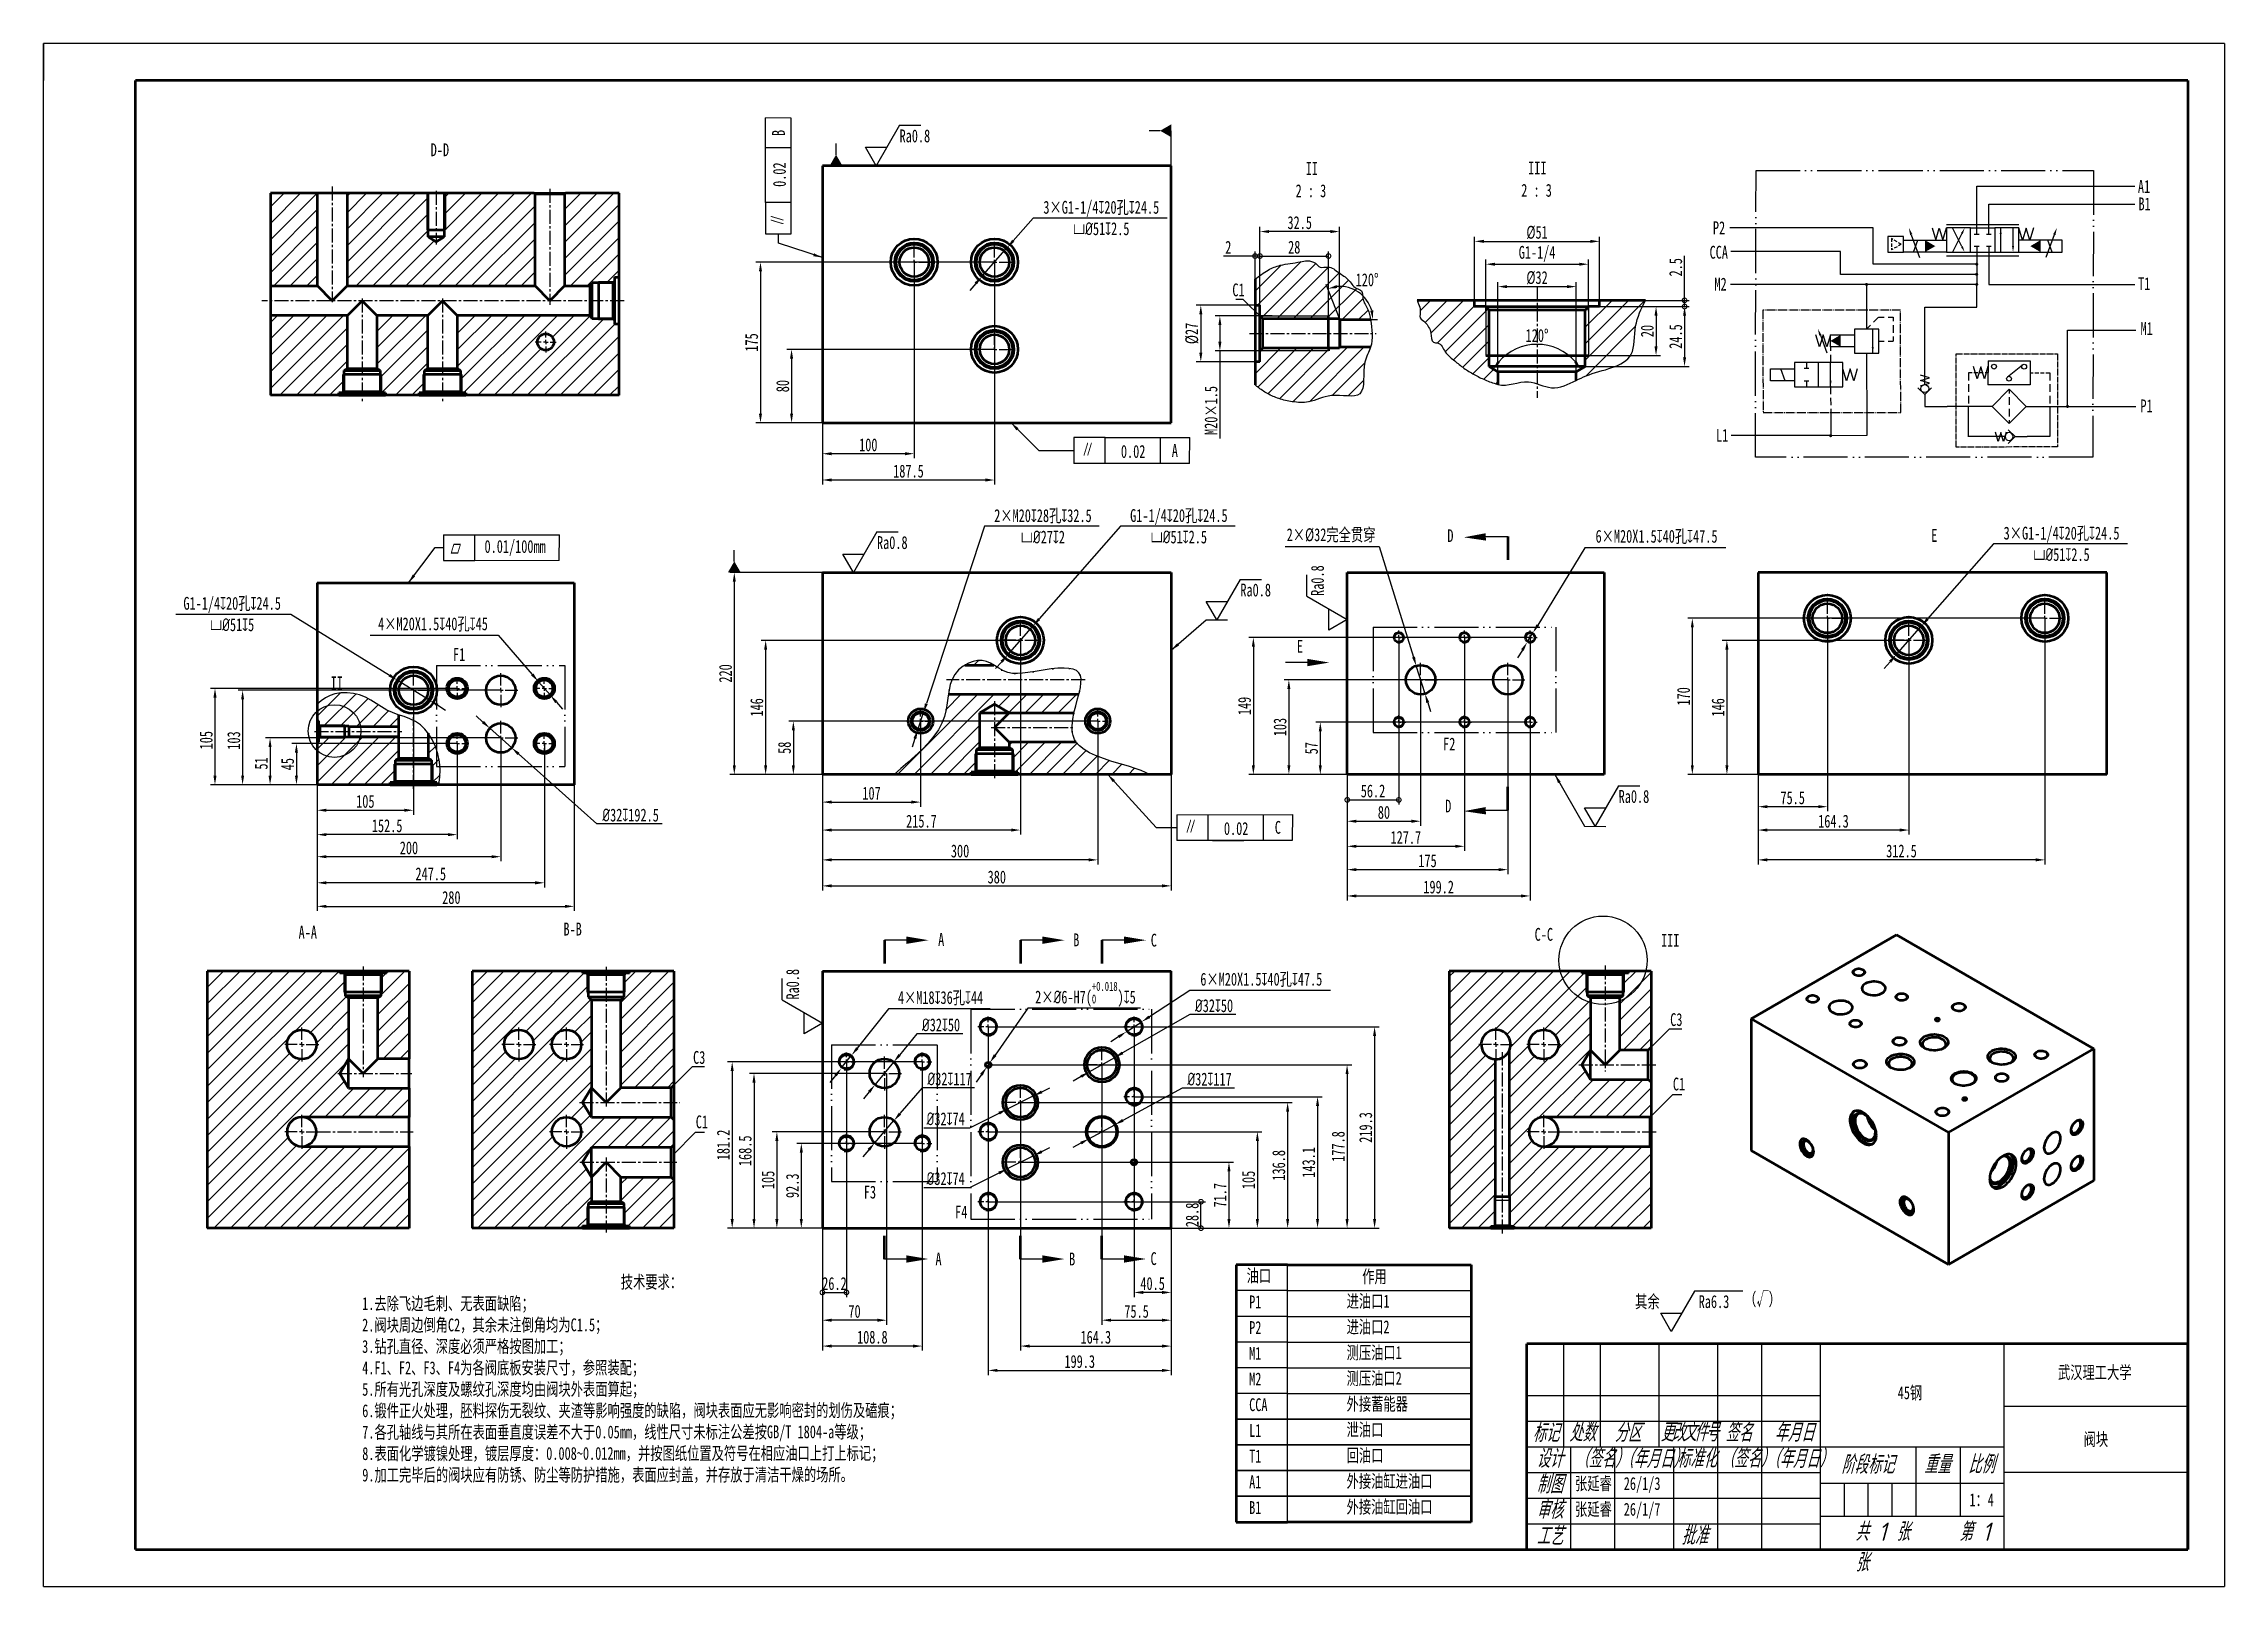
# Model space of a CAD drawing. Header units: millimetres. Extents: x 1810 to 2404, y 10 to 430.
import ezdxf
from ezdxf import colors
from ezdxf.entities.mleader import LeaderData, LeaderLine
from ezdxf.math import Vec2, Vec3

# ---------------------------------------------------------------- set-up
doc = ezdxf.new("R2010")
doc.units = ezdxf.units.MM
doc.header["$PDSIZE"] = -1
for name, pattern in [('ACAD_ISO04W100', [30, 24, -3, 0, -3]), ('ACAD_ISO05W100', [33, 24, -3, 0, -3, 0, -3]), ('Amconstr', [9999, 9999, 0]), ('CENTER', [10.16, 6.35, -1.27, 1.27, -1.27]), ('CENTER2', [28.575, 19.05, -3.175, 3.175, -3.175]), ('CENTERX2', [20.32, 12.7, -2.54, 2.54, -2.54]), ('HIDDEN', [1.905, 1.27, -0.635])]:
    doc.linetypes.add(name, pattern=pattern)
for name, color, linetype in [('11', 1, 'Continuous'), ('12', 2, 'Continuous'), ('16', 6, 'Continuous'), ('2细线层', 4, 'Continuous'), ('3中心线层', 240, 'CENTERX2'), ('5剖面线层', 2, 'Continuous'), ('6文字层', 3, 'Continuous'), ('中心线', 1, 'CENTER'), ('剖面线', 6, 'Continuous'), ('形位公差', 6, 'Continuous'), ('文字层', 3, 'Continuous'), ('细实线', 7, 'Continuous'), ('表面粗糙度', 126, 'Continuous')]:
    doc.layers.add(name, color=color, linetype=linetype)
for name, color, linetype, lineweight in [('1轮廓实线层', 7, 'Continuous', 50), ('label 2', 150, 'Continuous', 25), ('lable3', 12, 'Continuous', 25), ('粗实线', 7, 'Continuous', 50)]:
    doc.layers.add(name, color=color, linetype=linetype, lineweight=lineweight)
doc.styles.add('GB 3.5', font='simfang.ttf', dxfattribs={"width": 0.7, "height": 3.5})
doc.styles.get("Standard").update_dxf_attribs({"font": ''})
doc.styles.add('样式 1', font='gbeitc.shx', dxfattribs={"height": 18, "bigfont": 'gbcbig.shx'})
doc.styles.get('Standard').set_extended_font_data('宋体')
doc.dimstyles.new('副本 国标1：4', dxfattribs={"dimtxt": 3.5, "dimasz": 2.5, "dimexe": 1.25, "dimexo": 0, "dimtad": 1, "dimlfac": 4, "dimdsep": 46, "dimtxsty": 'GB 3.5', "dimcen": 2.5, "dimclrd": 3, "dimclre": 3, "dimclrt": 3, "dimadec": 0, "dimazin": 0, "dimtfac": 1, "dimtmove": 0, "dimatfit": 3, "dimfxl": 1, "dimlwd": 25, "dimlwe": 25, "dimarcsym": 0})
doc.dimstyles.new('国标', dxfattribs={"dimtxt": 3.5, "dimasz": 2.5, "dimexe": 1.25, "dimexo": 0, "dimtad": 1, "dimlfac": 5, "dimdsep": 46, "dimtxsty": 'GB 3.5', "dimcen": 2.5, "dimclrd": 3, "dimclre": 3, "dimclrt": 3, "dimadec": 0, "dimazin": 0, "dimtfac": 1, "dimtmove": 0, "dimatfit": 3, "dimfxl": 1, "dimlwd": 25, "dimlwe": 25, "dimarcsym": 0})
doc.dimstyles.new('国标$2', dxfattribs={"dimtxt": 3.5, "dimasz": 2.5, "dimexe": 1.25, "dimexo": 0, "dimtad": 2, "dimtih": 1, "dimtoh": 1, "dimlfac": 5, "dimdsep": 46, "dimtxsty": 'GB 3.5', "dimcen": 2.5, "dimclrd": 3, "dimclre": 3, "dimclrt": 3, "dimadec": 0, "dimazin": 0, "dimtfac": 1, "dimtmove": 0, "dimatfit": 3, "dimfxl": 1, "dimlwd": 25, "dimlwe": 25, "dimarcsym": 0})
doc.dimstyles.new('国标1：4', dxfattribs={"dimtxt": 3.5, "dimasz": 2.5, "dimexe": 1.25, "dimexo": 0, "dimtad": 1, "dimlfac": 4, "dimdsep": 46, "dimtxsty": 'GB 3.5', "dimcen": 2.5, "dimclrd": 3, "dimclre": 3, "dimclrt": 3, "dimadec": 0, "dimazin": 0, "dimtfac": 1, "dimtmove": 0, "dimatfit": 3, "dimfxl": 1, "dimlwd": 25, "dimlwe": 25, "dimarcsym": 0})
doc.dimstyles.new('国标1：4$3', dxfattribs={"dimtxt": 3.5, "dimasz": 2.5, "dimexe": 1.25, "dimexo": 0, "dimtad": 1, "dimtih": 1, "dimtoh": 1, "dimlfac": 4, "dimdsep": 46, "dimtxsty": 'GB 3.5', "dimcen": 2.5, "dimclrd": 3, "dimclre": 3, "dimclrt": 3, "dimadec": 0, "dimazin": 0, "dimtfac": 1, "dimtmove": 0, "dimatfit": 3, "dimfxl": 1, "dimlwd": 25, "dimlwe": 25, "dimarcsym": 0})
pattern_1 = [(45, (1829.9007, 14.1923), (-2.245064, 2.245064), [])]
pattern_2 = [(45, (1810.3103, 11.3598), (-2.245064, 2.245064), [])]
pattern_3 = [(45, (1812.1048, 14.1923), (-2.245064, 2.245064), [])]
pattern_4 = [(45, (1851.0793, 14.1923), (-2.245064, 2.245064), [])]
pattern_5 = [(45, (1809.9007, 14.1923), (-2.245064, 2.245064), [])]

msp = doc.modelspace()

# ---------------------------------------------------------------- texts
at = {"char_height": 3.5, "attachment_point": 1, "rotation": 90, "style": 'GB 3.5'}
for s, insert, width in [('B', (2008.0719, 404.8549), 7.924698), ('0.02', (2008.3183, 391.0028), 27.921044), ('{\\Fgdt|c134;f}', (2007.5097, 380.7105), 8.5)]:
    msp.add_mtext(s, dxfattribs=dict(at, insert=insert, width=width))
at = {"char_height": 3.5, "attachment_point": 1, "style": 'GB 3.5'}
for s, insert, width in [('{\\Fgdt|c134;f}', (2092.806, 321.5396), 8.5), ('A', (2116.9504, 320.9774), 7.924698), ('0.02', (2103.0983, 320.731), 27.921044), ('{\\Fgdt|c134;c}', (1920.4215, 294.458), 8.5), ('0.01/100mm', (1929.7564, 294.8574), 27.921044), ('{\\Fgdt|c134;f}', (2120.8632, 218.8896), 8.5), ('0.02', (2131.1554, 218.081), 27.921044), ('C', (2145.0081, 218.3826), 7.924698), ('武汉理工大学', (2358.3372, 70.0108), 50.099594), ('45钢', (2314.6883, 64.4662), 50), ('阀块', (2365.3118, 51.795), 49.900406), ('张延睿', (2226.7885, 39.7573), 12), ('26/1/3', (2240.0594, 39.7429), 16), ('张延睿', (2226.7885, 32.7573), 12), ('26/1/7', (2240.0594, 32.7429), 16)]:
    msp.add_mtext(s, dxfattribs=dict(at, insert=insert, width=width))
at = {"insert": (2334.2019, 35.3189), "char_height": 3.5, "attachment_point": 1, "style": 'GB 3.5'}
msp.add_mtext_dynamic_manual_height_columns('{\\C3;1：4}', width=12, gutter_width=17.5, heights=[0], dxfattribs=at)
at = {"layer": '11', "char_height": 3.5, "width": 11.271123, "attachment_point": 1, "style": 'GB 3.5'}
for s, insert in [('A1', (2380.1077, 392.8637)), ('B1', (2380.2681, 388.1186)), ('P2', (2264.3493, 381.6253)), ('CCA', (2263.4376, 374.9602)), ('M2', (2264.7662, 366.2908)), ('T1', (2380.1633, 366.3849)), ('M1', (2380.8333, 354.217)), ('P1', (2380.798, 333.1353)), ('L1', (2265.2049, 325.1112)), ('F1', (1921.1707, 265.4618)), ('F2', (2190.8596, 241.0736)), ('F3', (2033.0718, 119.0839)), ('F4', (2057.9387, 113.6572))]:
    msp.add_mtext(s, dxfattribs=dict(at, insert=insert))
at = {"layer": '6文字层', "char_height": 3.5, "attachment_point": 2, "style": 'GB 3.5'}
for s, insert in [('II', (2155.094, 397.7601)), ('III', (2216.5144, 397.8843)), ('2 : 3', (2154.8516, 391.6915)), ('2 : 3', (2216.306, 391.8157))]:
    msp.add_mtext(s, dxfattribs=dict(at, insert=insert))
at = {"layer": '6文字层', "insert": (1896.4047, 94.5753), "char_height": 3.5, "width": 157.636484, "attachment_point": 1, "rotation": 0.0478029, "style": 'GB 3.5'}
msp.add_mtext('\\pxqc;技术要求：\\P\\pq*;1.去除飞边毛刺、无表面缺陷；\\P2.阀块周边倒角C2，其余未注倒角均为C1.5；\\P3.钻孔直径、深度必须严格按图加工；\\P4.F1、F2、F3、F4为各阀底板安装尺寸，参照装配；\\P5.所有光孔深度及螺纹孔深度均由阀块外表面算起；\\P6.锻件正火处理，胚料探伤无裂纹、夹渣等影响强度的缺陷，阀块表面应无影响密封的划伤及磕痕；\\P7.各孔轴线与其所在表面垂直度误差不大于0.05mm，线性尺寸未标注公差按GB/T 1804-a等级；\\P8.表面化学镀镍处理，镀层厚度：0.008~0.012mm，并按图纸位置及符号在相应油口上打上标记；\\P9.加工完毕后的阀块应有防锈、防尘等防护措施，表面应封盖，并存放于清洁干燥的场所。', dxfattribs=at)
at = {"layer": '剖面线', "char_height": 3.5, "style": 'GB 3.5'}
for s, insert, attachment_point in [('D-D', (1917.5972, 402.8592), 2), ('C1', (2133.4521, 364.7172), 1), ('D', (2192.012, 297.7975), 1), ('E', (2323.8333, 297.8598), 1), ('E', (2151.052, 267.664), 1), ('D', (2191.4246, 224.1868), 1), ('B-B', (1953.75, 190.6933), 2), ('A-A', (1881.6119, 189.8264), 2), ('A', (2053.3117, 187.8616), 1), ('B', (2090.1098, 187.7577), 1), ('C', (2111.23, 187.6778), 1), ('C-C', (2218.2923, 189.2553), 2), ('C3', (2252.7124, 166.058), 1), ('C3', (1986.5616, 155.758), 1), ('C1', (2253.4464, 148.5067), 1), ('C1', (1987.2956, 138.2067), 1), ('C', (2111.1746, 100.9801), 1), ('A', (2052.5801, 100.8897), 1), ('B', (2088.9781, 100.8685), 1)]:
    msp.add_mtext(s, dxfattribs=dict(at, insert=insert, attachment_point=attachment_point))
at = {"layer": '文字层', "char_height": 3.5, "attachment_point": 1, "style": 'GB 3.5'}
for s, insert in [('II', (1887.8499, 257.7132)), ('III', (2250.2154, 187.6388))]:
    msp.add_mtext(s, dxfattribs=dict(at, insert=insert))
at = {"layer": '细实线', "char_height": 5, "attachment_point": 1, "style": '样式 1'}
for s, insert, width in [('标记', (2215.2196, 54.2985), 25), ('处数', (2225.2196, 54.4143), 25), ('分区', (2237.5562, 54.3371), 25), ('{\\T0.85;更改文件号}', (2250.0595, 54.4529), 25), ('签名', (2267.7583, 54.3757), 25), ('年月日 ', (2281.1054, 54.3757), 25), ('设计', (2216.2864, 47.2985), 25), ('（签名）', (2226.8522, 47.3453), 25), ('（年月日）', (2239.048, 47.2238), 25), ('标准化', (2254.5259, 47.3371), 25), ('（签名）', (2266.5001, 47.3453), 25), ('（年月日）', (2278.872, 47.2238), 25), ('阶段标记', (2299.2986, 45.6698), 25), ('重量', (2321.8289, 45.7186), 25), ('比例', (2333.8289, 45.7186), 25), ('制图', (2216.2864, 40.2985), 25), ('审核', (2216.2864, 33.3757), 25), ('工艺', (2216.2864, 26.2213), 25), ('批准', (2255.7583, 26.3371), 25), ('共 1 张     第 1 张', (2303.1292, 27.3856), 38.957612)]:
    msp.add_mtext(s, dxfattribs=dict(at, insert=insert, width=width))

# ---------------------------------------------------------------- blocks, each defined once
blk = doc.blocks.new('SW_CENTERMARKSYMBOL_0')
at = {"layer": '中心线', "color": 0}
for p, q in [((-1.25, 0), (-5.53125, 0)), ((0, 0), (-0.625, 0)), ((0, 1.25), (0, 5.53125)), ((0, 0), (0, 0.625)), ((0, 0), (0, -0.625)), ((0, 0), (0.625, 0)), ((1.25, 0), (5.53125, 0)), ((0, -1.25), (0, -5.53125))]:
    blk.add_line(p, q, dxfattribs=at)
blk = doc.blocks.new('SW_CENTERMARKSYMBOL_1')
at = {"layer": '中心线', "color": 0}
for p, q in [((-1.25, 0), (-2.875, 0)), ((0, 0), (-0.625, 0)), ((0, 1.25), (0, 2.875)), ((0, 0), (0, 0.625)), ((0, 0), (0, -0.625)), ((0, 0), (0.625, 0)), ((1.25, 0), (2.875, 0)), ((0, -1.25), (0, -2.875))]:
    blk.add_line(p, q, dxfattribs=at)
blk = doc.blocks.new('SW_CENTERMARKSYMBOL_2')
at = {"layer": '中心线', "color": 0}
for p, q in [((-1.25, 0), (-2.875, 0)), ((0, 0), (-0.625, 0)), ((0, 1.25), (0, 2.875)), ((0, 0), (0, 0.625)), ((0, 0), (0, -0.625)), ((0, 0), (0.625, 0)), ((1.25, 0), (2.875, 0)), ((0, -1.25), (0, -2.875))]:
    blk.add_line(p, q, dxfattribs=at)
blk = doc.blocks.new('SW_CENTERMARKSYMBOL_3')
at = {"layer": '中心线', "color": 0}
for p, q in [((-1.25, 0), (-5.53125, 0)), ((0, 0), (-0.625, 0)), ((0, 1.25), (0, 5.53125)), ((0, 0), (0, 0.625)), ((0, 0), (0, -0.625)), ((0, 0), (0.625, 0)), ((1.25, 0), (5.53125, 0)), ((0, -1.25), (0, -5.53125))]:
    blk.add_line(p, q, dxfattribs=at)
blk = doc.blocks.new('SW_CENTERMARKSYMBOL_4')
at = {"layer": '中心线', "color": 0}
for p, q in [((-1.25, 0), (-5.53125, 0)), ((0, 0), (-0.625, 0)), ((0, 1.25), (0, 5.53125)), ((0, 0), (0, 0.625)), ((0, 0), (0, -0.625)), ((0, 0), (0.625, 0)), ((1.25, 0), (5.53125, 0)), ((0, -1.25), (0, -5.53125))]:
    blk.add_line(p, q, dxfattribs=at)
blk = doc.blocks.new('SW_CENTERMARKSYMBOL_5')
at = {"layer": '中心线', "color": 0}
for p, q in [((-1.25, 0), (-5.53125, 0)), ((0, 0), (-0.625, 0)), ((0, 1.25), (0, 5.53125)), ((0, 0), (0, 0.625)), ((0, 0), (0, -0.625)), ((0, 0), (0.625, 0)), ((1.25, 0), (5.53125, 0)), ((0, -1.25), (0, -5.53125))]:
    blk.add_line(p, q, dxfattribs=at)
blk = doc.blocks.new('SW_CENTERMARKSYMBOL_6')
at = {"layer": '中心线', "color": 0}
for p, q in [((-1.25, 0), (-4.625, 0)), ((0, 0), (-0.625, 0)), ((0, 1.25), (0, 4.625)), ((0, 0), (0, 0.625)), ((0, 0), (0, -0.625)), ((0, 0), (0.625, 0)), ((1.25, 0), (4.625, 0)), ((0, -1.25), (0, -4.625))]:
    blk.add_line(p, q, dxfattribs=at)
blk = doc.blocks.new('SW_CENTERMARKSYMBOL_7')
at = {"layer": '中心线', "color": 0}
for p, q in [((-1.25, 0), (-4.625, 0)), ((0, 0), (-0.625, 0)), ((0, 1.25), (0, 4.625)), ((0, 0), (0, 0.625)), ((0, 0), (0, -0.625)), ((0, 0), (0.625, 0)), ((1.25, 0), (4.625, 0)), ((0, -1.25), (0, -4.625))]:
    blk.add_line(p, q, dxfattribs=at)
blk = doc.blocks.new('SW_CENTERMARKSYMBOL_8')
at = {"layer": '中心线', "color": 0}
for p, q in [((-1.25, 0), (-2.5625, 0)), ((0, 0), (-0.625, 0)), ((0, 1.25), (0, 2.5625)), ((0, 0), (0, 0.625)), ((0, 0), (0, -0.625)), ((0, 0), (0.625, 0)), ((1.25, 0), (2.5625, 0)), ((0, -1.25), (0, -2.5625))]:
    blk.add_line(p, q, dxfattribs=at)
blk = doc.blocks.new('SW_CENTERMARKSYMBOL_9')
at = {"layer": '中心线', "color": 0}
for p, q in [((-1.25, 0), (-2.5625, 0)), ((0, 0), (-0.625, 0)), ((0, 1.25), (0, 2.5625)), ((0, 0), (0, 0.625)), ((0, 0), (0, -0.625)), ((0, 0), (0.625, 0)), ((1.25, 0), (2.5625, 0)), ((0, -1.25), (0, -2.5625))]:
    blk.add_line(p, q, dxfattribs=at)
blk = doc.blocks.new('SW_CENTERMARKSYMBOL_10')
at = {"layer": '中心线', "color": 0}
for p, q in [((-1.25, 0), (-2.5625, 0)), ((0, 0), (-0.625, 0)), ((0, 1.25), (0, 2.5625)), ((0, 0), (0, 0.625)), ((0, 0), (0, -0.625)), ((0, 0), (0.625, 0)), ((1.25, 0), (2.5625, 0)), ((0, -1.25), (0, -2.5625))]:
    blk.add_line(p, q, dxfattribs=at)
blk = doc.blocks.new('SW_CENTERMARKSYMBOL_11')
at = {"layer": '中心线', "color": 0}
for p, q in [((-1.25, 0), (-2.5625, 0)), ((0, 0), (-0.625, 0)), ((0, 1.25), (0, 2.5625)), ((0, 0), (0, 0.625)), ((0, 0), (0, -0.625)), ((0, 0), (0.625, 0)), ((1.25, 0), (2.5625, 0)), ((0, -1.25), (0, -2.5625))]:
    blk.add_line(p, q, dxfattribs=at)
blk = doc.blocks.new('SW_CENTERMARKSYMBOL_12')
at = {"layer": '中心线', "color": 0}
for p, q in [((-1.25, 0), (-2.8125, 0)), ((0, 0), (-0.625, 0)), ((0, 1.25), (0, 2.8125)), ((0, 0), (0, 0.625)), ((0, 0), (0, -0.625)), ((0, 0), (0.625, 0)), ((1.25, 0), (2.8125, 0)), ((0, -1.25), (0, -2.8125))]:
    blk.add_line(p, q, dxfattribs=at)
blk = doc.blocks.new('SW_CENTERMARKSYMBOL_13')
at = {"layer": '中心线', "color": 0}
for p, q in [((-1.25, 0), (-2.8125, 0)), ((0, 0), (-0.625, 0)), ((0, 1.25), (0, 2.8125)), ((0, 0), (0, 0.625)), ((0, 0), (0, -0.625)), ((0, 0), (0.625, 0)), ((1.25, 0), (2.8125, 0)), ((0, -1.25), (0, -2.8125))]:
    blk.add_line(p, q, dxfattribs=at)
blk = doc.blocks.new('SW_CENTERMARKSYMBOL_14')
at = {"layer": '中心线', "color": 0}
for p, q in [((-1.25, 0), (-2.8125, 0)), ((0, 0), (-0.625, 0)), ((0, 1.25), (0, 2.8125)), ((0, 0), (0, 0.625)), ((0, 0), (0, -0.625)), ((0, 0), (0.625, 0)), ((1.25, 0), (2.8125, 0)), ((0, -1.25), (0, -2.8125))]:
    blk.add_line(p, q, dxfattribs=at)
blk = doc.blocks.new('SW_CENTERMARKSYMBOL_15')
at = {"layer": '中心线', "color": 0}
for p, q in [((-1.25, 0), (-2.8125, 0)), ((0, 0), (-0.625, 0)), ((0, 1.25), (0, 2.8125)), ((0, 0), (0, 0.625)), ((0, 0), (0, -0.625)), ((0, 0), (0.625, 0)), ((1.25, 0), (2.8125, 0)), ((0, -1.25), (0, -2.8125))]:
    blk.add_line(p, q, dxfattribs=at)
blk = doc.blocks.new('SW_CENTERMARKSYMBOL_16')
at = {"layer": '中心线', "color": 0}
for p, q in [((-1.25, 0), (-2.8125, 0)), ((0, 0), (-0.625, 0)), ((0, 1.25), (0, 2.8125)), ((0, 0), (0, 0.625)), ((0, 0), (0, -0.625)), ((0, 0), (0.625, 0)), ((1.25, 0), (2.8125, 0)), ((0, -1.25), (0, -2.8125))]:
    blk.add_line(p, q, dxfattribs=at)
blk = doc.blocks.new('SW_CENTERMARKSYMBOL_17')
at = {"layer": '中心线', "color": 0}
for p, q in [((-1.25, 0), (-2.8125, 0)), ((0, 0), (-0.625, 0)), ((0, 1.25), (0, 2.8125)), ((0, 0), (0, 0.625)), ((0, 0), (0, -0.625)), ((0, 0), (0.625, 0)), ((1.25, 0), (2.8125, 0)), ((0, -1.25), (0, -2.8125))]:
    blk.add_line(p, q, dxfattribs=at)
blk = doc.blocks.new('SW_DOWELSYMBOL_0')
at = {"linetype": 'Continuous', "lineweight": 0}
h = blk.add_hatch(color=0, dxfattribs=at)
edge = h.paths.add_edge_path(flags=0)
edge.add_arc((0, 0), 0.75, 180, 270)
edge.add_line((0, -0.75), (0, 0))
edge.add_line((0, 0), (-0.75, 0))
h = blk.add_hatch(color=0, dxfattribs=at)
edge = h.paths.add_edge_path(flags=0)
edge.add_arc((0, 0), 0.75, 0, 90)
edge.add_line((0, 0.75), (0, 0))
edge.add_line((0, 0), (0.75, 0))
at = {"color": 0, "linetype": 'Continuous', "lineweight": 0}
blk.add_circle((0, 0), 0.75, dxfattribs=at)
blk = doc.blocks.new('SW_DOWELSYMBOL_1')
at = {"linetype": 'Continuous', "lineweight": 0}
h = blk.add_hatch(color=0, dxfattribs=at)
edge = h.paths.add_edge_path(flags=0)
edge.add_arc((0, 0), 0.75, 180, 270)
edge.add_line((0, -0.75), (0, 0))
edge.add_line((0, 0), (-0.75, 0))
h = blk.add_hatch(color=0, dxfattribs=at)
edge = h.paths.add_edge_path(flags=0)
edge.add_arc((0, 0), 0.75, 0, 90)
edge.add_line((0, 0.75), (0, 0))
edge.add_line((0, 0), (0.75, 0))
at = {"color": 0, "linetype": 'Continuous', "lineweight": 0}
blk.add_circle((0, 0), 0.75, dxfattribs=at)
blk = doc.blocks.new('SW_CENTERMARKSYMBOL_18')
at = {"layer": '中心线', "color": 0}
for p, q in [((-1.25, 0), (-5.53125, 0)), ((0, 0), (-0.625, 0)), ((0, 1.25), (0, 5.53125)), ((0, 0), (0, 0.625)), ((0, 0), (0, -0.625)), ((0, 0), (0.625, 0)), ((1.25, 0), (5.53125, 0)), ((0, -1.25), (0, -5.53125))]:
    blk.add_line(p, q, dxfattribs=at)
blk = doc.blocks.new('SW_CENTERMARKSYMBOL_19')
at = {"layer": '中心线', "color": 0}
for p, q in [((-1.25, 0), (-4.625, 0)), ((0, 0), (-0.625, 0)), ((0, 1.25), (0, 4.625)), ((0, 0), (0, 0.625)), ((0, 0), (0, -0.625)), ((0, 0), (0.625, 0)), ((1.25, 0), (4.625, 0)), ((0, -1.25), (0, -4.625))]:
    blk.add_line(p, q, dxfattribs=at)
blk = doc.blocks.new('SW_CENTERMARKSYMBOL_20')
at = {"layer": '中心线', "color": 0}
for p, q in [((-1.25, 0), (-4.625, 0)), ((0, 0), (-0.625, 0)), ((0, 1.25), (0, 4.625)), ((0, 0), (0, 0.625)), ((0, 0), (0, -0.625)), ((0, 0), (0.625, 0)), ((1.25, 0), (4.625, 0)), ((0, -1.25), (0, -4.625))]:
    blk.add_line(p, q, dxfattribs=at)
blk = doc.blocks.new('SW_CENTERMARKSYMBOL_21')
at = {"layer": '中心线', "color": 0}
for p, q in [((-1.25, 0), (-2.9375, 0)), ((0, 0), (-0.625, 0)), ((0, 1.25), (0, 2.9375)), ((0, 0), (0, 0.625)), ((0, 0), (0, -0.625)), ((0, 0), (0.625, 0)), ((1.25, 0), (2.9375, 0)), ((0, -1.25), (0, -2.9375))]:
    blk.add_line(p, q, dxfattribs=at)
blk = doc.blocks.new('SW_CENTERMARKSYMBOL_22')
at = {"layer": '中心线', "color": 0}
for p, q in [((-1.25, 0), (-2.9375, 0)), ((0, 0), (-0.625, 0)), ((0, 1.25), (0, 2.9375)), ((0, 0), (0, 0.625)), ((0, 0), (0, -0.625)), ((0, 0), (0.625, 0)), ((1.25, 0), (2.9375, 0)), ((0, -1.25), (0, -2.9375))]:
    blk.add_line(p, q, dxfattribs=at)
blk = doc.blocks.new('SW_CENTERMARKSYMBOL_23')
at = {"layer": '中心线', "color": 0}
for p, q in [((-1.25, 0), (-2.9375, 0)), ((0, 0), (-0.625, 0)), ((0, 1.25), (0, 2.9375)), ((0, 0), (0, 0.625)), ((0, 0), (0, -0.625)), ((0, 0), (0.625, 0)), ((1.25, 0), (2.9375, 0)), ((0, -1.25), (0, -2.9375))]:
    blk.add_line(p, q, dxfattribs=at)
blk = doc.blocks.new('SW_CENTERMARKSYMBOL_24')
at = {"layer": '中心线', "color": 0}
for p, q in [((-1.25, 0), (-2.9375, 0)), ((0, 0), (-0.625, 0)), ((0, 1.25), (0, 2.9375)), ((0, 0), (0, 0.625)), ((0, 0), (0, -0.625)), ((0, 0), (0.625, 0)), ((1.25, 0), (2.9375, 0)), ((0, -1.25), (0, -2.9375))]:
    blk.add_line(p, q, dxfattribs=at)
blk = doc.blocks.new('SW_CENTERMARKSYMBOL_25')
at = {"layer": '中心线', "color": 0}
for p, q in [((-1.25, 0), (-4.625, 0)), ((0, 0), (-0.625, 0)), ((0, 1.25), (0, 4.625)), ((0, 0), (0, 0.625)), ((0, 0), (0, -0.625)), ((0, 0), (0.625, 0)), ((1.25, 0), (4.625, 0)), ((0, -1.25), (0, -4.625))]:
    blk.add_line(p, q, dxfattribs=at)
blk = doc.blocks.new('SW_CENTERMARKSYMBOL_26')
at = {"layer": '中心线', "color": 0}
for p, q in [((-1.25, 0), (-4.625, 0)), ((0, 0), (-0.625, 0)), ((0, 1.25), (0, 4.625)), ((0, 0), (0, 0.625)), ((0, 0), (0, -0.625)), ((0, 0), (0.625, 0)), ((1.25, 0), (4.625, 0)), ((0, -1.25), (0, -4.625))]:
    blk.add_line(p, q, dxfattribs=at)
blk = doc.blocks.new('SW_CENTERMARKSYMBOL_27')
at = {"layer": '中心线', "color": 0}
for p, q in [((-1.25, 0), (-1.9, 0)), ((0, 0), (-0.625, 0)), ((0, 1.25), (0, 1.9)), ((0, 0), (0, 0.625)), ((0, 0), (0, -0.625)), ((0, 0), (0.625, 0)), ((1.25, 0), (1.9, 0)), ((0, -1.25), (0, -1.9))]:
    blk.add_line(p, q, dxfattribs=at)
blk = doc.blocks.new('SW_CENTERMARKSYMBOL_28')
at = {"layer": '中心线', "color": 0}
for p, q in [((-1.25, 0), (-1.9, 0)), ((0, 0), (-0.625, 0)), ((0, 1.25), (0, 1.9)), ((0, 0), (0, 0.625)), ((0, 0), (0, -0.625)), ((0, 0), (0.625, 0)), ((1.25, 0), (1.9, 0)), ((0, -1.25), (0, -1.9))]:
    blk.add_line(p, q, dxfattribs=at)
blk = doc.blocks.new('SW_CENTERMARKSYMBOL_29')
at = {"layer": '中心线', "color": 0}
for p, q in [((-1.25, 0), (-1.9, 0)), ((0, 0), (-0.625, 0)), ((0, 1.25), (0, 1.9)), ((0, 0), (0, 0.625)), ((0, 0), (0, -0.625)), ((0, 0), (0.625, 0)), ((1.25, 0), (1.9, 0)), ((0, -1.25), (0, -1.9))]:
    blk.add_line(p, q, dxfattribs=at)
blk = doc.blocks.new('SW_CENTERMARKSYMBOL_30')
at = {"layer": '中心线', "color": 0}
for p, q in [((-1.25, 0), (-1.9, 0)), ((0, 0), (-0.625, 0)), ((0, 1.25), (0, 1.9)), ((0, 0), (0, 0.625)), ((0, 0), (0, -0.625)), ((0, 0), (0.625, 0)), ((1.25, 0), (1.9, 0)), ((0, -1.25), (0, -1.9))]:
    blk.add_line(p, q, dxfattribs=at)
blk = doc.blocks.new('SW_CENTERMARKSYMBOL_31')
at = {"layer": '中心线', "color": 0}
for p, q in [((-1.25, 0), (-1.9, 0)), ((0, 0), (-0.625, 0)), ((0, 1.25), (0, 1.9)), ((0, 0), (0, 0.625)), ((0, 0), (0, -0.625)), ((0, 0), (0.625, 0)), ((1.25, 0), (1.9, 0)), ((0, -1.25), (0, -1.9))]:
    blk.add_line(p, q, dxfattribs=at)
blk = doc.blocks.new('SW_CENTERMARKSYMBOL_32')
at = {"layer": '中心线', "color": 0}
for p, q in [((-1.25, 0), (-1.9, 0)), ((0, 0), (-0.625, 0)), ((0, 1.25), (0, 1.9)), ((0, 0), (0, 0.625)), ((0, 0), (0, -0.625)), ((0, 0), (0.625, 0)), ((1.25, 0), (1.9, 0)), ((0, -1.25), (0, -1.9))]:
    blk.add_line(p, q, dxfattribs=at)
blk = doc.blocks.new('SW_CENTERMARKSYMBOL_33')
at = {"layer": '中心线', "color": 0}
for p, q in [((-1.25, 0), (-5.53125, 0)), ((0, 0), (-0.625, 0)), ((0, 1.25), (0, 5.53125)), ((0, 0), (0, 0.625)), ((0, 0), (0, -0.625)), ((0, 0), (0.625, 0)), ((1.25, 0), (5.53125, 0)), ((0, -1.25), (0, -5.53125))]:
    blk.add_line(p, q, dxfattribs=at)
blk = doc.blocks.new('SW_CENTERMARKSYMBOL_34')
at = {"layer": '中心线', "color": 0}
for p, q in [((-1.25, 0), (-5.53125, 0)), ((0, 0), (-0.625, 0)), ((0, 1.25), (0, 5.53125)), ((0, 0), (0, 0.625)), ((0, 0), (0, -0.625)), ((0, 0), (0.625, 0)), ((1.25, 0), (5.53125, 0)), ((0, -1.25), (0, -5.53125))]:
    blk.add_line(p, q, dxfattribs=at)
blk = doc.blocks.new('SW_CENTERMARKSYMBOL_35')
at = {"layer": '中心线', "color": 0}
for p, q in [((-1.25, 0), (-4.625, 0)), ((0, 0), (-0.625, 0)), ((0, 1.25), (0, 4.625)), ((0, 0), (0, 0.625)), ((0, 0), (0, -0.625)), ((0, 0), (0.625, 0)), ((1.25, 0), (4.625, 0)), ((0, -1.25), (0, -4.625))]:
    blk.add_line(p, q, dxfattribs=at)
blk = doc.blocks.new('SW_CENTERMARKSYMBOL_36')
at = {"layer": '中心线', "color": 0}
for p, q in [((-1.25, 0), (-4.625, 0)), ((0, 0), (-0.625, 0)), ((0, 1.25), (0, 4.625)), ((0, 0), (0, 0.625)), ((0, 0), (0, -0.625)), ((0, 0), (0.625, 0)), ((1.25, 0), (4.625, 0)), ((0, -1.25), (0, -4.625))]:
    blk.add_line(p, q, dxfattribs=at)
blk = doc.blocks.new('SW_CENTERMARKSYMBOL_37')
at = {"layer": '中心线', "color": 0}
for p, q in [((-1.25, 0), (-4.625, 0)), ((0, 0), (-0.625, 0)), ((0, 1.25), (0, 4.625)), ((0, 0), (0, 0.625)), ((0, 0), (0, -0.625)), ((0, 0), (0.625, 0)), ((1.25, 0), (4.625, 0)), ((0, -1.25), (0, -4.625))]:
    blk.add_line(p, q, dxfattribs=at)
blk = doc.blocks.new('SW_CENTERMARKSYMBOL_38')
at = {"layer": '中心线', "color": 0}
for p, q in [((-1.25, 0), (-4.625, 0)), ((0, 0), (-0.625, 0)), ((0, 1.25), (0, 4.625)), ((0, 0), (0, 0.625)), ((0, 0), (0, -0.625)), ((0, 0), (0.625, 0)), ((1.25, 0), (4.625, 0)), ((0, -1.25), (0, -4.625))]:
    blk.add_line(p, q, dxfattribs=at)
blk = doc.blocks.new('SW_CENTERMARKSYMBOL_39')
at = {"layer": '中心线', "color": 0}
for p, q in [((-1.25, 0), (-4.625, 0)), ((0, 0), (-0.625, 0)), ((0, 1.25), (0, 4.625)), ((0, 0), (0, 0.625)), ((0, 0), (0, -0.625)), ((0, 0), (0.625, 0)), ((1.25, 0), (4.625, 0)), ((0, -1.25), (0, -4.625))]:
    blk.add_line(p, q, dxfattribs=at)
blk = doc.blocks.new('SW_CENTERMARKSYMBOL_40')
at = {"layer": '中心线', "color": 0}
for p, q in [((-1.25, 0), (-2.875, 0)), ((0, 0), (-0.625, 0)), ((0, 1.25), (0, 2.875)), ((0, 0), (0, 0.625)), ((0, 0), (0, -0.625)), ((0, 0), (0.625, 0)), ((1.25, 0), (2.875, 0)), ((0, -1.25), (0, -2.875))]:
    blk.add_line(p, q, dxfattribs=at)
blk = doc.blocks.new('SW_HATCH_1')
at = {"color": 0, "linetype": 'Continuous', "lineweight": 18}
for p, q in [((0, 0), (2.82, 2.82)), ((1.32, -3.17), (7.31, 2.82)), ((2.9, -6.08), (11.8, 2.82)), ((4.72, -8.75), (14.8, 1.33)), ((6.78, -11.18), (18.42, 0.46)), ((44.89, -4.5), (52.22, 2.82)), ((44.89, -8.99), (56.71, 2.82)), ((44.89, -13.48), (61.2, 2.82)), ((44.89, -0.01), (46.06, 1.16)), ((9.06, -13.4), (18.72, -3.73)), ((45.14, -17.72), (58.65, -4.21)), ((11.56, -15.38), (18.72, -8.22)), ((14.29, -17.14), (18.72, -12.71)), ((17.27, -18.65), (19.99, -15.94)), ((20.53, -19.88), (21.14, -19.27))]:
    blk.add_line(p, q, dxfattribs=at)
blk = doc.blocks.new('过滤器')
at = {"layer": '11'}
for p, q in [((10.08, 0.04), (17.15, 7.11)), ((17.15, -7.04), (10.08, 0.04)), ((17.15, 7.11), (24.22, 0.04)), ((24.22, 0.04), (17.15, -7.04)), ((10.09, -0.01), (0.09, -0.01)), ((24.24, -0.01), (34.24, -0.01))]:
    blk.add_line(p, q, dxfattribs=at)
at = {"layer": '12'}
for p, q in [((17.15, 7.11), (17.15, 5.44)), ((17.15, 3.85), (17.15, 0.65)), ((17.15, -0.95), (17.15, -4.15)), ((17.15, -5.69), (17.15, -7.03))]:
    blk.add_line(p, q, dxfattribs=at)
blk = doc.blocks.new('单向阀（简易符号）带弹簧')
at = {"layer": '11'}
for p, q in [((1.92, 11.94), (-1.83, 13.07)), ((-1.83, 8.58), (1.92, 9.69)), ((-1.81, 10.82), (1.92, 11.94)), ((1.92, 9.69), (-1.81, 10.82)), ((-0.03, 9.18), (-0.03, 14.18)), ((-2.88, 7.8), (-0.05, 4.97)), ((-0.05, 4.97), (2.78, 7.8)), ((-0.05, 4.98), (-0.05, -0.02))]:
    blk.add_line(p, q, dxfattribs=at)
blk.add_circle((-0.05, 7.44), 1.67, dxfattribs=at)
blk = doc.blocks.new('5236', base_point=(344.92, 42.98))
at = {"layer": '11'}
for p, q in [((342.02, 47.87), (343.5, 42.87)), ((343.5, 42.87), (345, 47.86)), ((345, 47.86), (346.51, 42.87)), ((346.51, 42.87), (348.01, 47.87))]:
    blk.add_line(p, q, dxfattribs=at)
blk = doc.blocks.new('回油过滤器')
at = {"layer": '11'}
for p, q in [((0, -7.14), (0, 0)), ((0, -7.36), (12.47, -7.36)), ((12.47, -7.36), (12.47, -16.78)), ((-18.99, -32.95), (-18.97, -15.46)), ((-18.97, -15.46), (-8.97, -15.48)), ((-8.97, -15.48), (-8.99, -32.97)), ((-12.31, -24.92), (-17.34, -18.62)), ((-18.99, -32.95), (-8.99, -32.97)), ((12.48, -30.98), (12.47, -41.39)), ((12.47, -41.08), (0, -41.07)), ((0, -41.3), (0, -49.85))]:
    blk.add_line(p, q, dxfattribs=at)
for centre in [(-16.52, -17.96), (-11.52, -24.23), (-16.54, -30.48)]:
    blk.add_circle(centre, 1, dxfattribs=at)
at = {"layer": '12'}
for p, q in [((-13.97, -8.96), (-13.97, -7.36)), ((-13.98, -13.47), (-13.98, -11.87)), ((-13.98, -15.44), (-13.98, -14.27))]:
    blk.add_line(p, q, dxfattribs=at)
at = {"layer": '12', "linetype": 'HIDDEN', "ltscale": 2.5}
for p, q in [((-13.97, -7.37), (0, -7.36)), ((-13.98, -11.21), (-13.98, -9.61)), ((-14, -34.96), (-14.01, -36.56)), ((-14, -32.99), (-14, -34.16)), ((-14.01, -37.21), (-14.01, -38.81)), ((-14.01, -39.47), (-14.01, -41.07)), ((-14.01, -41.05), (0, -41.07))]:
    blk.add_line(p, q, dxfattribs=at)
at = {"layer": '12', "linetype": 'ACAD_ISO04W100', "ltscale": 0.1}
blk.add_lwpolyline([(-21.8, -4.13), (16.79, -4.13), (16.79, -46.19), (-21.8, -46.19)], close=True, dxfattribs=at)
at = {"layer": '11', "rotation": 90}
blk.add_blockref('过滤器', (-0.01, -41.39), dxfattribs=at)
at = {"layer": '11', "xscale": -1}
for name, p, rotation in [('单向阀（简易符号）带弹簧', (12.52, -16.8), 180), ('5236', (-11.64, -35.88), 89.93440482208143)]:
    blk.add_blockref(name, p, dxfattribs=dict(at, rotation=rotation))
blk = doc.blocks.new('E型')
at = {"layer": '11'}
for p, q in [((2.49, 7.43), (2.49, 9.94)), ((7.49, 7.43), (7.49, 9.94)), ((1.5, 7.43), (3.5, 7.43)), ((1.5, 2.54), (3.5, 2.54)), ((2.49, 2.54), (2.49, 0.02)), ((6.5, 7.43), (8.5, 7.43)), ((6.5, 2.54), (8.5, 2.54)), ((7.49, 2.54), (7.49, 0.02))]:
    blk.add_line(p, q, dxfattribs=at)
blk = doc.blocks.new('FHYA10', base_point=(659.66, 112.03))
at = {"layer": '11'}
for p, q in [((653.65, 112.02), (655.13, 107.02)), ((655.13, 107.02), (656.64, 112)), ((656.64, 112), (658.14, 107.02)), ((658.14, 107.02), (659.64, 112.02))]:
    blk.add_line(p, q, dxfattribs=at)
blk = doc.blocks.new('先导式比例换向阀')
at = {"layer": '11'}
for p, q in [((0.04, 14.29), (0.04, 19.04)), ((4.77, 14.29), (4.77, 19.04)), ((-28.89, 10.93), (-35.06, 10.93)), ((-35.06, 10.93), (-35.06, 4.76)), ((-28.89, 4.76), (-28.89, 10.93)), ((-28.89, 9.51), (-20.39, 9.51)), ((-28.89, 4.76), (-28.89, 9.51)), ((-25.78, 11.63), (-22.49, 2.6)), ((-24.96, 4.76), (-23.23, 9.51)), ((-20.39, 9.51), (-11.9, 9.51)), ((-11.92, 15.66), (16.63, 15.66)), ((-11.89, 14.26), (-11.89, 4.76)), ((-2.39, 14.26), (-11.89, 14.26)), ((-5.84, 6.93), (-9.55, 14.3)), ((-5.81, 12.13), (-9.51, 4.78)), ((-2.39, 4.76), (-2.39, 14.26)), ((-2.35, 14.26), (7.15, 14.26)), ((16.65, 14.26), (7.15, 14.26)), ((7.15, 14.26), (7.15, 4.76)), ((9.49, 4.81), (9.49, 14.3)), ((14.31, 7.17), (14.31, 14.27)), ((16.65, 4.76), (16.65, 14.26)), ((25.19, 9.51), (16.71, 9.51)), ((33.69, 9.51), (25.19, 9.51)), ((30.58, 11.63), (27.3, 2.6)), ((29.77, 4.76), (28.04, 9.51)), ((33.69, 4.76), (33.69, 9.51)), ((-35.06, 4.76), (-28.89, 4.76)), ((-20.39, 4.76), (-28.89, 4.76)), ((-11.89, 4.76), (-20.39, 4.76)), ((-11.92, 3.32), (16.63, 3.32)), ((-11.89, 4.76), (-2.39, 4.76)), ((-2.35, 4.76), (7.15, 4.76)), ((0, 4.75), (0, 0)), ((4.77, 4.75), (4.77, 0)), ((7.15, 4.76), (16.65, 4.76)), ((16.69, 4.76), (25.19, 4.76)), ((25.19, 4.76), (33.69, 4.76))]:
    blk.add_line(p, q, dxfattribs=at)
at = {"layer": '11', "linetype": 'HIDDEN'}
for p, q in [((-33.6, 10.07), (-33.6, 5.61)), ((-29.73, 7.84), (-33.6, 10.07)), ((-29.73, 7.84), (-33.6, 5.61))]:
    blk.add_line(p, q, dxfattribs=at)
at = {"layer": '12'}
for points in [[(-25.33, 11.79), (-26.23, 11.46), (-26.76, 14.33)], [(-20.39, 4.77), (-16.33, 7.11), (-20.39, 9.5)], [(-6.17, 12.31), (-5.46, 11.95), (-4.74, 14.27)], [(9.05, 11.91), (9.85, 11.91), (9.45, 14.3)], [(25.19, 4.77), (21.14, 7.11), (25.19, 9.5)], [(30.13, 11.79), (31.03, 11.46), (31.57, 14.33)], [(-5.49, 7.11), (-6.2, 6.75), (-4.77, 4.79)], [(14.71, 7.17), (13.91, 7.17), (14.31, 4.78)]]:
    blk.add_solid(points, dxfattribs=at)
at = {"layer": '11', "xscale": 0.95, "yscale": 0.95, "zscale": 0.95}
blk.add_blockref('E型', (-2.37, 4.73), dxfattribs=at)
at = {"layer": '16', "yscale": 0.95, "zscale": 0.95}
for p, xscale in [((-11.87, 14.28), 0.95), ((16.63, 14.28), -0.95)]:
    blk.add_blockref('FHYA10', p, dxfattribs=dict(at, xscale=xscale))
blk = doc.blocks.new('圆点')
at = {"layer": '12', "const_width": 0.625}
blk.add_lwpolyline([(-0.35, 0.06, 1), (0.28, 0.06, 1)], format="xyb", close=True, dxfattribs=at)
blk = doc.blocks.new('*D67')
at = {"color": 3, "linetype": 'Continuous', "lineweight": 25, "transparency": 16777216}
for p, q in [((2021.79, 231.05), (2021.79, 199.45)), ((2116.79, 231.05), (2116.79, 199.45)), ((2024.29, 200.7), (2114.29, 200.7))]:
    blk.add_line(p, q, dxfattribs=at)
at = {"color": 3, "transparency": 16777216}
for points in [[(2024.29, 201.12), (2024.29, 200.29), (2021.79, 200.7)], [(2114.29, 201.12), (2114.29, 200.29), (2116.79, 200.7)]]:
    blk.add_solid(points, dxfattribs=at)
at = {"layer": 'Defpoints', "color": 0, "transparency": 16777216}
for p in [(2021.79, 231.05), (2116.79, 231.05), (2116.79, 200.7)]:
    blk.add_point(p, dxfattribs=at)
at = {"color": 3, "transparency": 16777216, "insert": (2069.29, 203.1), "char_height": 3.5, "attachment_point": 5, "style": 'GB 3.5'}
blk.add_mtext('380', dxfattribs=at)
blk = doc.blocks.new('*D68')
at = {"color": 3, "linetype": 'Continuous', "lineweight": 25, "transparency": 16777216}
for p, q in [((1884.17, 228.22), (1884.17, 193.88)), ((1954.17, 228.22), (1954.17, 193.88)), ((1886.67, 195.13), (1951.67, 195.13))]:
    blk.add_line(p, q, dxfattribs=at)
at = {"color": 3, "transparency": 16777216}
for points in [[(1886.67, 195.54), (1886.67, 194.71), (1884.17, 195.13)], [(1951.67, 195.54), (1951.67, 194.71), (1954.17, 195.13)]]:
    blk.add_solid(points, dxfattribs=at)
at = {"layer": 'Defpoints', "color": 0, "transparency": 16777216}
for p in [(1884.17, 228.22), (1954.17, 228.22), (1954.17, 195.13)]:
    blk.add_point(p, dxfattribs=at)
at = {"color": 3, "transparency": 16777216, "insert": (1920.73, 197.52), "char_height": 3.5, "attachment_point": 5, "style": 'GB 3.5'}
blk.add_mtext('280', dxfattribs=at)
blk = doc.blocks.new('*D69')
at = {"color": 3, "linetype": 'Continuous', "lineweight": 25, "transparency": 16777216}
for p, q in [((2096.79, 245.55), (2012.63, 245.55)), ((2013.88, 243.05), (2013.88, 233.55)), ((2096.79, 231.05), (2012.63, 231.05))]:
    blk.add_line(p, q, dxfattribs=at)
at = {"color": 3, "transparency": 16777216}
for points in [[(2013.46, 243.05), (2014.29, 243.05), (2013.88, 245.55)], [(2013.46, 233.55), (2014.29, 233.55), (2013.88, 231.05)]]:
    blk.add_solid(points, dxfattribs=at)
at = {"layer": 'Defpoints', "color": 0, "transparency": 16777216}
for p in [(2096.79, 245.55), (2013.88, 231.05), (2096.79, 231.05)]:
    blk.add_point(p, dxfattribs=at)
at = {"color": 3, "transparency": 16777216, "insert": (2011.48, 238.3), "char_height": 3.5, "attachment_point": 5, "rotation": 90, "style": 'GB 3.5'}
blk.add_mtext('58', dxfattribs=at)
blk = doc.blocks.new('*D70')
at = {"color": 3, "linetype": 'Continuous', "lineweight": 25, "transparency": 16777216}
for p, q in [((2075.72, 267.55), (2005.08, 267.55)), ((2006.33, 265.05), (2006.33, 233.55)), ((2075.72, 231.05), (2005.08, 231.05))]:
    blk.add_line(p, q, dxfattribs=at)
at = {"color": 3, "transparency": 16777216}
for points in [[(2005.91, 265.05), (2006.74, 265.05), (2006.33, 267.55)], [(2005.91, 233.55), (2006.74, 233.55), (2006.33, 231.05)]]:
    blk.add_solid(points, dxfattribs=at)
at = {"layer": 'Defpoints', "color": 0, "transparency": 16777216}
for p in [(2075.72, 267.55), (2006.33, 231.05), (2075.72, 231.05)]:
    blk.add_point(p, dxfattribs=at)
at = {"color": 3, "transparency": 16777216, "insert": (2003.93, 249.3), "char_height": 3.5, "attachment_point": 5, "rotation": 90, "style": 'GB 3.5'}
blk.add_mtext('146', dxfattribs=at)
blk = doc.blocks.new('*D71')
at = {"color": 3, "linetype": 'Continuous', "lineweight": 25, "transparency": 16777216}
for p, q in [((2074.62, 286.05), (1996.54, 286.05)), ((1997.79, 283.55), (1997.79, 233.55)), ((2075.04, 231.05), (1996.54, 231.05))]:
    blk.add_line(p, q, dxfattribs=at)
at = {"color": 3, "transparency": 16777216}
for points in [[(1997.38, 283.55), (1998.21, 283.55), (1997.79, 286.05)], [(1997.38, 233.55), (1998.21, 233.55), (1997.79, 231.05)]]:
    blk.add_solid(points, dxfattribs=at)
at = {"layer": 'Defpoints', "color": 0, "transparency": 16777216}
for p in [(2074.62, 286.05), (1997.79, 231.05), (2075.04, 231.05)]:
    blk.add_point(p, dxfattribs=at)
at = {"color": 3, "transparency": 16777216, "insert": (1995.4, 258.55), "char_height": 3.5, "attachment_point": 5, "rotation": 90, "style": 'GB 3.5'}
blk.add_mtext('220', dxfattribs=at)
blk = doc.blocks.new('*D72')
at = {"color": 3, "linetype": 'Continuous', "lineweight": 25, "transparency": 16777216}
for p, q in [((2048.54, 245.55), (2048.54, 222.26)), ((2021.79, 231.05), (2021.79, 222.26)), ((2024.29, 223.51), (2046.04, 223.51))]:
    blk.add_line(p, q, dxfattribs=at)
at = {"color": 3, "transparency": 16777216}
for points in [[(2024.29, 223.93), (2024.29, 223.1), (2021.79, 223.51)], [(2046.04, 223.93), (2046.04, 223.1), (2048.54, 223.51)]]:
    blk.add_solid(points, dxfattribs=at)
at = {"layer": 'Defpoints', "color": 0, "transparency": 16777216}
for p in [(2048.54, 245.55), (2021.79, 231.05), (2048.54, 223.51)]:
    blk.add_point(p, dxfattribs=at)
at = {"color": 3, "transparency": 16777216, "insert": (2035.17, 225.91), "char_height": 3.5, "attachment_point": 5, "style": 'GB 3.5'}
blk.add_mtext('107', dxfattribs=at)
blk = doc.blocks.new('*D73')
at = {"color": 3, "linetype": 'Continuous', "lineweight": 25, "transparency": 16777216}
for p, q in [((2075.72, 267.55), (2075.72, 214.65)), ((2021.79, 231.05), (2021.79, 214.65)), ((2073.22, 215.9), (2024.29, 215.9))]:
    blk.add_line(p, q, dxfattribs=at)
at = {"color": 3, "transparency": 16777216}
for points in [[(2024.29, 216.32), (2024.29, 215.48), (2021.79, 215.9)], [(2073.22, 216.32), (2073.22, 215.48), (2075.72, 215.9)]]:
    blk.add_solid(points, dxfattribs=at)
at = {"layer": 'Defpoints', "color": 0, "transparency": 16777216}
for p in [(2075.72, 267.55), (2021.79, 231.05), (2021.79, 215.9)]:
    blk.add_point(p, dxfattribs=at)
at = {"color": 3, "transparency": 16777216, "insert": (2048.76, 218.3), "char_height": 3.5, "attachment_point": 5, "style": 'GB 3.5'}
blk.add_mtext('215.7', dxfattribs=at)
blk = doc.blocks.new('*D74')
at = {"color": 3, "linetype": 'Continuous', "lineweight": 25, "transparency": 16777216}
for p, q in [((2096.79, 245.55), (2096.79, 206.53)), ((2021.79, 231.05), (2021.79, 206.53)), ((2094.29, 207.78), (2024.29, 207.78))]:
    blk.add_line(p, q, dxfattribs=at)
at = {"color": 3, "transparency": 16777216}
for points in [[(2024.29, 208.2), (2024.29, 207.37), (2021.79, 207.78)], [(2094.29, 208.2), (2094.29, 207.37), (2096.79, 207.78)]]:
    blk.add_solid(points, dxfattribs=at)
at = {"layer": 'Defpoints', "color": 0, "transparency": 16777216}
for p in [(2096.79, 245.55), (2021.79, 231.05), (2021.79, 207.78)]:
    blk.add_point(p, dxfattribs=at)
at = {"color": 3, "transparency": 16777216, "insert": (2059.29, 210.18), "char_height": 3.5, "attachment_point": 5, "style": 'GB 3.5'}
blk.add_mtext('300', dxfattribs=at)
blk = doc.blocks.new('*D75')
at = {"color": 3, "linetype": 'Continuous', "lineweight": 25, "transparency": 16777216}
for p, q in [((1922.3, 239.47), (1877.28, 239.47)), ((1878.53, 236.97), (1878.53, 230.72)), ((1922.3, 228.22), (1877.28, 228.22))]:
    blk.add_line(p, q, dxfattribs=at)
at = {"color": 3, "transparency": 16777216}
for points in [[(1878.11, 236.97), (1878.94, 236.97), (1878.53, 239.47)], [(1878.11, 230.72), (1878.94, 230.72), (1878.53, 228.22)]]:
    blk.add_solid(points, dxfattribs=at)
at = {"layer": 'Defpoints', "color": 0, "transparency": 16777216}
for p in [(1922.3, 239.47), (1878.53, 228.22), (1922.3, 228.22)]:
    blk.add_point(p, dxfattribs=at)
at = {"color": 3, "transparency": 16777216, "insert": (1876.13, 233.85), "char_height": 3.5, "attachment_point": 5, "rotation": 90, "style": 'GB 3.5'}
blk.add_mtext('45', dxfattribs=at)
blk = doc.blocks.new('*D76')
at = {"color": 3, "linetype": 'Continuous', "lineweight": 25, "transparency": 16777216}
for p, q in [((1934.17, 240.97), (1870.09, 240.97)), ((1871.34, 238.47), (1871.34, 230.72)), ((1934.17, 228.22), (1870.09, 228.22))]:
    blk.add_line(p, q, dxfattribs=at)
at = {"color": 3, "transparency": 16777216}
for points in [[(1870.93, 238.47), (1871.76, 238.47), (1871.34, 240.97)], [(1870.93, 230.72), (1871.76, 230.72), (1871.34, 228.22)]]:
    blk.add_solid(points, dxfattribs=at)
at = {"layer": 'Defpoints', "color": 0, "transparency": 16777216}
for p in [(1934.17, 240.97), (1871.34, 228.22), (1934.17, 228.22)]:
    blk.add_point(p, dxfattribs=at)
at = {"color": 3, "transparency": 16777216, "insert": (1868.95, 234.03), "char_height": 3.5, "attachment_point": 5, "rotation": 90, "style": 'GB 3.5'}
blk.add_mtext('51', dxfattribs=at)
blk = doc.blocks.new('*D77')
at = {"color": 3, "linetype": 'Continuous', "lineweight": 25, "transparency": 16777216}
for p, q in [((1934.17, 253.97), (1862.61, 253.97)), ((1863.86, 251.47), (1863.86, 230.72)), ((1934.17, 228.22), (1862.61, 228.22))]:
    blk.add_line(p, q, dxfattribs=at)
at = {"color": 3, "transparency": 16777216}
for points in [[(1863.45, 251.47), (1864.28, 251.47), (1863.86, 253.97)], [(1863.45, 230.72), (1864.28, 230.72), (1863.86, 228.22)]]:
    blk.add_solid(points, dxfattribs=at)
at = {"layer": 'Defpoints', "color": 0, "transparency": 16777216}
for p in [(1934.17, 253.97), (1863.86, 228.22), (1934.17, 228.22)]:
    blk.add_point(p, dxfattribs=at)
at = {"color": 3, "transparency": 16777216, "insert": (1861.47, 240.28), "char_height": 3.5, "attachment_point": 5, "rotation": 90, "style": 'GB 3.5'}
blk.add_mtext('103', dxfattribs=at)
blk = doc.blocks.new('*D78')
at = {"color": 3, "linetype": 'Continuous', "lineweight": 25, "transparency": 16777216}
for p, q in [((1922.3, 254.47), (1855.09, 254.47)), ((1856.34, 251.97), (1856.34, 230.72)), ((1922.3, 228.22), (1855.09, 228.22))]:
    blk.add_line(p, q, dxfattribs=at)
at = {"color": 3, "transparency": 16777216}
for points in [[(1855.92, 251.97), (1856.76, 251.97), (1856.34, 254.47)], [(1855.92, 230.72), (1856.76, 230.72), (1856.34, 228.22)]]:
    blk.add_solid(points, dxfattribs=at)
at = {"layer": 'Defpoints', "color": 0, "transparency": 16777216}
for p in [(1922.3, 254.47), (1856.34, 228.22), (1922.3, 228.22)]:
    blk.add_point(p, dxfattribs=at)
at = {"color": 3, "transparency": 16777216, "insert": (1853.95, 240.37), "char_height": 3.5, "attachment_point": 5, "rotation": 90, "style": 'GB 3.5'}
blk.add_mtext('105', dxfattribs=at)
blk = doc.blocks.new('*D79')
at = {"color": 3, "linetype": 'Continuous', "lineweight": 25, "transparency": 16777216}
for p, q in [((1910.42, 253.97), (1910.42, 220.04)), ((1884.17, 228.22), (1884.17, 220.04)), ((1886.67, 221.29), (1907.92, 221.29))]:
    blk.add_line(p, q, dxfattribs=at)
at = {"color": 3, "transparency": 16777216}
for points in [[(1886.67, 221.71), (1886.67, 220.88), (1884.17, 221.29)], [(1907.92, 221.71), (1907.92, 220.88), (1910.42, 221.29)]]:
    blk.add_solid(points, dxfattribs=at)
at = {"layer": 'Defpoints', "color": 0, "transparency": 16777216}
for p in [(1910.42, 253.97), (1884.17, 228.22), (1910.42, 221.29)]:
    blk.add_point(p, dxfattribs=at)
at = {"color": 3, "transparency": 16777216, "insert": (1897.3, 223.69), "char_height": 3.5, "attachment_point": 5, "style": 'GB 3.5'}
blk.add_mtext('105', dxfattribs=at)
blk = doc.blocks.new('*D80')
at = {"color": 3, "linetype": 'Continuous', "lineweight": 25, "transparency": 16777216}
for p, q in [((1922.3, 239.47), (1922.3, 213.4)), ((1884.17, 228.22), (1884.17, 213.4)), ((1919.8, 214.65), (1886.67, 214.65))]:
    blk.add_line(p, q, dxfattribs=at)
at = {"color": 3, "transparency": 16777216}
for points in [[(1886.67, 215.07), (1886.67, 214.24), (1884.17, 214.65)], [(1919.8, 215.07), (1919.8, 214.24), (1922.3, 214.65)]]:
    blk.add_solid(points, dxfattribs=at)
at = {"layer": 'Defpoints', "color": 0, "transparency": 16777216}
for p in [(1922.3, 239.47), (1884.17, 228.22), (1884.17, 214.65)]:
    blk.add_point(p, dxfattribs=at)
at = {"color": 3, "transparency": 16777216, "insert": (1903.23, 217.06), "char_height": 3.5, "attachment_point": 5, "style": 'GB 3.5'}
blk.add_mtext('152.5', dxfattribs=at)
blk = doc.blocks.new('*D81')
at = {"color": 3, "linetype": 'Continuous', "lineweight": 25, "transparency": 16777216}
for p, q in [((1934.17, 240.97), (1934.17, 207.4)), ((1884.17, 228.22), (1884.17, 207.4)), ((1931.67, 208.65), (1886.67, 208.65))]:
    blk.add_line(p, q, dxfattribs=at)
at = {"color": 3, "transparency": 16777216}
for points in [[(1886.67, 209.06), (1886.67, 208.23), (1884.17, 208.65)], [(1931.67, 209.06), (1931.67, 208.23), (1934.17, 208.65)]]:
    blk.add_solid(points, dxfattribs=at)
at = {"layer": 'Defpoints', "color": 0, "transparency": 16777216}
for p in [(1934.17, 240.97), (1884.17, 228.22), (1884.17, 208.65)]:
    blk.add_point(p, dxfattribs=at)
at = {"color": 3, "transparency": 16777216, "insert": (1909.17, 211.04), "char_height": 3.5, "attachment_point": 5, "style": 'GB 3.5'}
blk.add_mtext('200', dxfattribs=at)
blk = doc.blocks.new('*D82')
at = {"color": 3, "linetype": 'Continuous', "lineweight": 25, "transparency": 16777216}
for p, q in [((1946.05, 239.47), (1946.05, 200.29)), ((1884.17, 228.22), (1884.17, 200.29)), ((1943.55, 201.54), (1886.67, 201.54))]:
    blk.add_line(p, q, dxfattribs=at)
at = {"color": 3, "transparency": 16777216}
for points in [[(1886.67, 201.96), (1886.67, 201.12), (1884.17, 201.54)], [(1943.55, 201.96), (1943.55, 201.12), (1946.05, 201.54)]]:
    blk.add_solid(points, dxfattribs=at)
at = {"layer": 'Defpoints', "color": 0, "transparency": 16777216}
for p in [(1946.05, 239.47), (1884.17, 228.22), (1884.17, 201.54)]:
    blk.add_point(p, dxfattribs=at)
at = {"color": 3, "transparency": 16777216, "insert": (1915.11, 203.95), "char_height": 3.5, "attachment_point": 5, "style": 'GB 3.5'}
blk.add_mtext('247.5', dxfattribs=at)
blk = doc.blocks.new('_DotSmall')
at = {"color": 0, "linetype": 'ByBlock', "const_width": 0.5}
blk.add_lwpolyline([(-0.0625, 0, 1), (0.0625, 0, 1)], format="xyb", close=True, dxfattribs=at)
blk = doc.blocks.new('*D83')
at = {"color": 3, "linetype": 'Continuous', "lineweight": 25, "transparency": 16777216}
for p, q in [((2066.97, 114.72), (2126.16, 114.72)), ((2124.91, 107.52), (2124.91, 114.72)), ((2116.79, 107.52), (2126.16, 107.52))]:
    blk.add_line(p, q, dxfattribs=at)
at = {"layer": 'Defpoints', "color": 0, "transparency": 16777216}
for p in [(2066.97, 114.72), (2124.91, 114.72), (2116.79, 107.52)]:
    blk.add_point(p, dxfattribs=at)
at = {"color": 3, "lineweight": 25, "transparency": 16777216, "xscale": 2.5, "yscale": 2.5, "zscale": 2.5}
for p, rotation in [((2124.91, 114.72), 90), ((2124.91, 107.52), 270)]:
    blk.add_blockref('_DotSmall', p, dxfattribs=dict(at, rotation=rotation))
at = {"color": 3, "transparency": 16777216, "insert": (2122.51, 111.12), "char_height": 3.5, "attachment_point": 5, "rotation": 90, "style": 'GB 3.5'}
blk.add_mtext('28.8', dxfattribs=at)
blk = doc.blocks.new('*D84')
at = {"color": 3, "linetype": 'Continuous', "lineweight": 25, "transparency": 16777216}
for p, q in [((2075.72, 125.45), (2133.78, 125.45)), ((2132.53, 122.95), (2132.53, 110.02)), ((2116.79, 107.52), (2133.78, 107.52))]:
    blk.add_line(p, q, dxfattribs=at)
at = {"color": 3, "transparency": 16777216}
for points in [[(2132.11, 122.95), (2132.95, 122.95), (2132.53, 125.45)], [(2132.11, 110.02), (2132.95, 110.02), (2132.53, 107.52)]]:
    blk.add_solid(points, dxfattribs=at)
at = {"layer": 'Defpoints', "color": 0, "transparency": 16777216}
for p in [(2075.72, 125.45), (2116.79, 107.52), (2132.53, 107.52)]:
    blk.add_point(p, dxfattribs=at)
at = {"color": 3, "transparency": 16777216, "insert": (2130.13, 116.48), "char_height": 3.5, "attachment_point": 5, "rotation": 90, "style": 'GB 3.5'}
blk.add_mtext('71.7', dxfattribs=at)
blk = doc.blocks.new('*D85')
at = {"color": 3, "linetype": 'Continuous', "lineweight": 25, "transparency": 16777216}
for p, q in [((2066.97, 133.77), (2141.52, 133.77)), ((2140.27, 131.27), (2140.27, 110.02)), ((2116.79, 107.52), (2141.52, 107.52))]:
    blk.add_line(p, q, dxfattribs=at)
at = {"color": 3, "transparency": 16777216}
for points in [[(2139.85, 131.27), (2140.69, 131.27), (2140.27, 133.77)], [(2139.85, 110.02), (2140.69, 110.02), (2140.27, 107.52)]]:
    blk.add_solid(points, dxfattribs=at)
at = {"layer": 'Defpoints', "color": 0, "transparency": 16777216}
for p in [(2066.97, 133.77), (2116.79, 107.52), (2140.27, 107.52)]:
    blk.add_point(p, dxfattribs=at)
at = {"color": 3, "transparency": 16777216, "insert": (2137.87, 120.65), "char_height": 3.5, "attachment_point": 5, "rotation": 90, "style": 'GB 3.5'}
blk.add_mtext('105', dxfattribs=at)
blk = doc.blocks.new('*D86')
at = {"color": 3, "linetype": 'Continuous', "lineweight": 25, "transparency": 16777216}
for p, q in [((2075.72, 141.72), (2149.76, 141.72)), ((2148.51, 139.22), (2148.51, 110.02)), ((2116.79, 107.52), (2149.76, 107.52))]:
    blk.add_line(p, q, dxfattribs=at)
at = {"color": 3, "transparency": 16777216}
for points in [[(2148.09, 139.22), (2148.92, 139.22), (2148.51, 141.72)], [(2148.09, 110.02), (2148.92, 110.02), (2148.51, 107.52)]]:
    blk.add_solid(points, dxfattribs=at)
at = {"layer": 'Defpoints', "color": 0, "transparency": 16777216}
for p in [(2075.72, 141.72), (2116.79, 107.52), (2148.51, 107.52)]:
    blk.add_point(p, dxfattribs=at)
at = {"color": 3, "transparency": 16777216, "insert": (2146.1, 124.62), "char_height": 3.5, "attachment_point": 5, "rotation": 90, "style": 'GB 3.5'}
blk.add_mtext('136.8', dxfattribs=at)
blk = doc.blocks.new('*D87')
at = {"color": 3, "linetype": 'Continuous', "lineweight": 25, "transparency": 16777216}
for p, q in [((2106.67, 143.3), (2157.91, 143.3)), ((2156.66, 140.8), (2156.66, 110.02)), ((2116.79, 107.52), (2157.91, 107.52))]:
    blk.add_line(p, q, dxfattribs=at)
at = {"color": 3, "transparency": 16777216}
for points in [[(2156.24, 140.8), (2157.07, 140.8), (2156.66, 143.3)], [(2156.24, 110.02), (2157.07, 110.02), (2156.66, 107.52)]]:
    blk.add_solid(points, dxfattribs=at)
at = {"layer": 'Defpoints', "color": 0, "transparency": 16777216}
for p in [(2106.67, 143.3), (2116.79, 107.52), (2156.66, 107.52)]:
    blk.add_point(p, dxfattribs=at)
at = {"color": 3, "transparency": 16777216, "insert": (2154.25, 125.41), "char_height": 3.5, "attachment_point": 5, "rotation": 90, "style": 'GB 3.5'}
blk.add_mtext('143.1', dxfattribs=at)
blk = doc.blocks.new('*D88')
at = {"color": 3, "linetype": 'Continuous', "lineweight": 25, "transparency": 16777216}
for p, q in [((2066.97, 151.97), (2165.95, 151.97)), ((2164.7, 149.47), (2164.7, 110.02)), ((2116.79, 107.52), (2165.95, 107.52))]:
    blk.add_line(p, q, dxfattribs=at)
at = {"color": 3, "transparency": 16777216}
for points in [[(2164.29, 149.47), (2165.12, 149.47), (2164.7, 151.97)], [(2164.29, 110.02), (2165.12, 110.02), (2164.7, 107.52)]]:
    blk.add_solid(points, dxfattribs=at)
at = {"layer": 'Defpoints', "color": 0, "transparency": 16777216}
for p in [(2066.97, 151.97), (2116.79, 107.52), (2164.7, 107.52)]:
    blk.add_point(p, dxfattribs=at)
at = {"color": 3, "transparency": 16777216, "insert": (2162.3, 129.75), "char_height": 3.5, "attachment_point": 5, "rotation": 90, "style": 'GB 3.5'}
blk.add_mtext('177.8', dxfattribs=at)
blk = doc.blocks.new('*D89')
at = {"color": 3, "linetype": 'Continuous', "lineweight": 25, "transparency": 16777216}
for p, q in [((2066.97, 162.35), (2173.44, 162.35)), ((2172.19, 159.85), (2172.19, 110.02)), ((2116.79, 107.52), (2173.44, 107.52))]:
    blk.add_line(p, q, dxfattribs=at)
at = {"color": 3, "transparency": 16777216}
for points in [[(2171.78, 159.85), (2172.61, 159.85), (2172.19, 162.35)], [(2171.78, 110.02), (2172.61, 110.02), (2172.19, 107.52)]]:
    blk.add_solid(points, dxfattribs=at)
at = {"layer": 'Defpoints', "color": 0, "transparency": 16777216}
for p in [(2066.97, 162.35), (2116.79, 107.52), (2172.19, 107.52)]:
    blk.add_point(p, dxfattribs=at)
at = {"color": 3, "transparency": 16777216, "insert": (2169.79, 134.93), "char_height": 3.5, "attachment_point": 5, "rotation": 90, "style": 'GB 3.5'}
blk.add_mtext('219.3', dxfattribs=at)
blk = doc.blocks.new('*D90')
at = {"color": 3, "linetype": 'Continuous', "lineweight": 25, "transparency": 16777216}
for p, q in [((2106.67, 162.35), (2106.67, 88.77)), ((2116.79, 107.52), (2116.79, 88.77)), ((2114.29, 90.02), (2109.17, 90.02))]:
    blk.add_line(p, q, dxfattribs=at)
at = {"color": 3, "transparency": 16777216}
for points in [[(2109.17, 90.44), (2109.17, 89.6), (2106.67, 90.02)], [(2114.29, 90.44), (2114.29, 89.6), (2116.79, 90.02)]]:
    blk.add_solid(points, dxfattribs=at)
at = {"layer": 'Defpoints', "color": 0, "transparency": 16777216}
for p in [(2106.67, 162.35), (2116.79, 107.52), (2106.67, 90.02)]:
    blk.add_point(p, dxfattribs=at)
at = {"color": 3, "transparency": 16777216, "insert": (2111.73, 92.42), "char_height": 3.5, "attachment_point": 5, "style": 'GB 3.5'}
blk.add_mtext('40.5', dxfattribs=at)
blk = doc.blocks.new('*D91')
at = {"color": 3, "linetype": 'Continuous', "lineweight": 25, "transparency": 16777216}
for p, q in [((2097.92, 151.71), (2097.92, 81.21)), ((2116.79, 107.52), (2116.79, 81.21)), ((2100.42, 82.46), (2114.29, 82.46))]:
    blk.add_line(p, q, dxfattribs=at)
at = {"color": 3, "transparency": 16777216}
for points in [[(2100.42, 82.88), (2100.42, 82.04), (2097.92, 82.46)], [(2114.29, 82.88), (2114.29, 82.04), (2116.79, 82.46)]]:
    blk.add_solid(points, dxfattribs=at)
at = {"layer": 'Defpoints', "color": 0, "transparency": 16777216}
for p in [(2097.92, 151.71), (2116.79, 107.52), (2116.79, 82.46)]:
    blk.add_point(p, dxfattribs=at)
at = {"color": 3, "transparency": 16777216, "insert": (2107.36, 84.86), "char_height": 3.5, "attachment_point": 5, "style": 'GB 3.5'}
blk.add_mtext('75.5', dxfattribs=at)
blk = doc.blocks.new('*D92')
at = {"color": 3, "linetype": 'Continuous', "lineweight": 25, "transparency": 16777216}
for p, q in [((2075.72, 141.72), (2075.72, 74.17)), ((2116.79, 107.52), (2116.79, 74.17)), ((2078.22, 75.42), (2114.29, 75.42))]:
    blk.add_line(p, q, dxfattribs=at)
at = {"color": 3, "transparency": 16777216}
for points in [[(2078.22, 75.83), (2078.22, 75), (2075.72, 75.42)], [(2114.29, 75.83), (2114.29, 75), (2116.79, 75.42)]]:
    blk.add_solid(points, dxfattribs=at)
at = {"layer": 'Defpoints', "color": 0, "transparency": 16777216}
for p in [(2075.72, 141.72), (2116.79, 107.52), (2116.79, 75.42)]:
    blk.add_point(p, dxfattribs=at)
at = {"color": 3, "transparency": 16777216, "insert": (2096.26, 77.82), "char_height": 3.5, "attachment_point": 5, "style": 'GB 3.5'}
blk.add_mtext('164.3', dxfattribs=at)
blk = doc.blocks.new('*D93')
at = {"color": 3, "linetype": 'Continuous', "lineweight": 25, "transparency": 16777216}
for p, q in [((2066.97, 162.35), (2066.97, 67.54)), ((2116.79, 107.52), (2116.79, 67.54)), ((2069.47, 68.79), (2114.29, 68.79))]:
    blk.add_line(p, q, dxfattribs=at)
at = {"color": 3, "transparency": 16777216}
for points in [[(2069.47, 69.21), (2069.47, 68.38), (2066.97, 68.79)], [(2114.29, 69.21), (2114.29, 68.38), (2116.79, 68.79)]]:
    blk.add_solid(points, dxfattribs=at)
at = {"layer": 'Defpoints', "color": 0, "transparency": 16777216}
for p in [(2066.97, 162.35), (2116.79, 107.52), (2116.79, 68.79)]:
    blk.add_point(p, dxfattribs=at)
at = {"color": 3, "transparency": 16777216, "insert": (2091.88, 71.2), "char_height": 3.5, "attachment_point": 5, "style": 'GB 3.5'}
blk.add_mtext('199.3', dxfattribs=at)
blk = doc.blocks.new('*D94')
at = {"color": 3, "linetype": 'Continuous', "lineweight": 25, "transparency": 16777216}
for p, q in [((2048.99, 130.6), (2014.8, 130.6)), ((2016.05, 110.02), (2016.05, 128.1)), ((2021.79, 107.52), (2014.8, 107.52))]:
    blk.add_line(p, q, dxfattribs=at)
at = {"color": 3, "transparency": 16777216}
for points in [[(2015.63, 128.1), (2016.46, 128.1), (2016.05, 130.6)], [(2015.63, 110.02), (2016.46, 110.02), (2016.05, 107.52)]]:
    blk.add_solid(points, dxfattribs=at)
at = {"layer": 'Defpoints', "color": 0, "transparency": 16777216}
for p in [(2016.05, 130.6), (2048.99, 130.6), (2021.79, 107.52)]:
    blk.add_point(p, dxfattribs=at)
at = {"color": 3, "transparency": 16777216, "insert": (2013.64, 119.06), "char_height": 3.5, "attachment_point": 5, "rotation": 90, "style": 'GB 3.5'}
blk.add_mtext('92.3', dxfattribs=at)
blk = doc.blocks.new('*D95')
at = {"color": 3, "linetype": 'Continuous', "lineweight": 25, "transparency": 16777216}
for p, q in [((2038.67, 133.77), (2008.14, 133.77)), ((2009.39, 131.27), (2009.39, 110.02)), ((2021.79, 107.52), (2008.14, 107.52))]:
    blk.add_line(p, q, dxfattribs=at)
at = {"color": 3, "transparency": 16777216}
for points in [[(2008.97, 131.27), (2009.8, 131.27), (2009.39, 133.77)], [(2008.97, 110.02), (2009.8, 110.02), (2009.39, 107.52)]]:
    blk.add_solid(points, dxfattribs=at)
at = {"layer": 'Defpoints', "color": 0, "transparency": 16777216}
for p in [(2038.67, 133.77), (2009.39, 107.52), (2021.79, 107.52)]:
    blk.add_point(p, dxfattribs=at)
at = {"color": 3, "transparency": 16777216, "insert": (2006.99, 120.65), "char_height": 3.5, "attachment_point": 5, "rotation": 90, "style": 'GB 3.5'}
blk.add_mtext('105', dxfattribs=at)
blk = doc.blocks.new('*D96')
at = {"color": 3, "linetype": 'Continuous', "lineweight": 25, "transparency": 16777216}
for p, q in [((2038.67, 149.65), (2001.91, 149.65)), ((2003.16, 147.15), (2003.16, 110.02)), ((2021.79, 107.52), (2001.91, 107.52))]:
    blk.add_line(p, q, dxfattribs=at)
at = {"color": 3, "transparency": 16777216}
for points in [[(2002.74, 147.15), (2003.57, 147.15), (2003.16, 149.65)], [(2002.74, 110.02), (2003.57, 110.02), (2003.16, 107.52)]]:
    blk.add_solid(points, dxfattribs=at)
at = {"layer": 'Defpoints', "color": 0, "transparency": 16777216}
for p in [(2038.67, 149.65), (2003.16, 107.52), (2021.79, 107.52)]:
    blk.add_point(p, dxfattribs=at)
at = {"color": 3, "transparency": 16777216, "insert": (2000.75, 128.58), "char_height": 3.5, "attachment_point": 5, "rotation": 90, "style": 'GB 3.5'}
blk.add_mtext('168.5', dxfattribs=at)
blk = doc.blocks.new('*D97')
at = {"color": 3, "linetype": 'Continuous', "lineweight": 25, "transparency": 16777216}
for p, q in [((2048.99, 152.82), (1995.97, 152.82)), ((1997.22, 150.32), (1997.22, 110.02)), ((2021.79, 107.52), (1995.97, 107.52))]:
    blk.add_line(p, q, dxfattribs=at)
at = {"color": 3, "transparency": 16777216}
for points in [[(1996.8, 150.32), (1997.63, 150.32), (1997.22, 152.82)], [(1996.8, 110.02), (1997.63, 110.02), (1997.22, 107.52)]]:
    blk.add_solid(points, dxfattribs=at)
at = {"layer": 'Defpoints', "color": 0, "transparency": 16777216}
for p in [(2048.99, 152.82), (1997.22, 107.52), (2021.79, 107.52)]:
    blk.add_point(p, dxfattribs=at)
at = {"color": 3, "transparency": 16777216, "insert": (1994.81, 130.17), "char_height": 3.5, "attachment_point": 5, "rotation": 90, "style": 'GB 3.5'}
blk.add_mtext('181.2', dxfattribs=at)
blk = doc.blocks.new('*D98')
at = {"color": 3, "linetype": 'Continuous', "lineweight": 25, "transparency": 16777216}
for p, q in [((2028.34, 152.82), (2028.34, 88.77)), ((2021.79, 107.52), (2021.79, 88.77)), ((2021.79, 90.02), (2028.34, 90.02))]:
    blk.add_line(p, q, dxfattribs=at)
at = {"layer": 'Defpoints', "color": 0, "transparency": 16777216}
for p in [(2028.34, 152.82), (2021.79, 107.52), (2028.34, 90.02)]:
    blk.add_point(p, dxfattribs=at)
at = {"color": 3, "lineweight": 25, "transparency": 16777216, "xscale": 2.5, "yscale": 2.5, "zscale": 2.5, "rotation": 180}
blk.add_blockref('_DotSmall', (2021.79, 90.02), dxfattribs=at)
at = {"color": 3, "lineweight": 25, "transparency": 16777216, "xscale": 2.5, "yscale": 2.5, "zscale": 2.5}
blk.add_blockref('_DotSmall', (2028.34, 90.02), dxfattribs=at)
at = {"color": 3, "transparency": 16777216, "insert": (2025.07, 92.42), "char_height": 3.5, "attachment_point": 5, "style": 'GB 3.5'}
blk.add_mtext('26.2', dxfattribs=at)
blk = doc.blocks.new('*D99')
at = {"color": 3, "linetype": 'Continuous', "lineweight": 25, "transparency": 16777216}
for p, q in [((2039.29, 149.65), (2039.29, 81.21)), ((2021.79, 107.52), (2021.79, 81.21)), ((2036.79, 82.46), (2024.29, 82.46))]:
    blk.add_line(p, q, dxfattribs=at)
at = {"color": 3, "transparency": 16777216}
for points in [[(2024.29, 82.88), (2024.29, 82.04), (2021.79, 82.46)], [(2036.79, 82.88), (2036.79, 82.04), (2039.29, 82.46)]]:
    blk.add_solid(points, dxfattribs=at)
at = {"layer": 'Defpoints', "color": 0, "transparency": 16777216}
for p in [(2039.29, 149.65), (2021.79, 107.52), (2021.79, 82.46)]:
    blk.add_point(p, dxfattribs=at)
at = {"color": 3, "transparency": 16777216, "insert": (2030.54, 84.85), "char_height": 3.5, "attachment_point": 5, "style": 'GB 3.5'}
blk.add_mtext('70', dxfattribs=at)
blk = doc.blocks.new('*D100')
at = {"color": 3, "linetype": 'Continuous', "lineweight": 25, "transparency": 16777216}
for p, q in [((2048.99, 152.82), (2048.99, 74.17)), ((2021.79, 107.52), (2021.79, 74.17)), ((2046.49, 75.42), (2024.29, 75.42))]:
    blk.add_line(p, q, dxfattribs=at)
at = {"color": 3, "transparency": 16777216}
for points in [[(2024.29, 75.83), (2024.29, 75), (2021.79, 75.42)], [(2046.49, 75.83), (2046.49, 75), (2048.99, 75.42)]]:
    blk.add_solid(points, dxfattribs=at)
at = {"layer": 'Defpoints', "color": 0, "transparency": 16777216}
for p in [(2048.99, 152.82), (2021.79, 107.52), (2021.79, 75.42)]:
    blk.add_point(p, dxfattribs=at)
at = {"color": 3, "transparency": 16777216, "insert": (2035.39, 77.82), "char_height": 3.5, "attachment_point": 5, "style": 'GB 3.5'}
blk.add_mtext('108.8', dxfattribs=at)
blk = doc.blocks.new('*D101')
at = {"color": 3, "linetype": 'Continuous', "lineweight": 25, "transparency": 16777216}
for p, q in [((2295.52, 273.55), (2295.52, 221.01)), ((2276.64, 231.05), (2276.64, 221.01)), ((2293.02, 222.26), (2279.14, 222.26))]:
    blk.add_line(p, q, dxfattribs=at)
at = {"color": 3, "transparency": 16777216}
for points in [[(2279.14, 222.68), (2279.14, 221.85), (2276.64, 222.26)], [(2293.02, 222.68), (2293.02, 221.85), (2295.52, 222.26)]]:
    blk.add_solid(points, dxfattribs=at)
at = {"layer": 'Defpoints', "color": 0, "transparency": 16777216}
for p in [(2295.52, 273.55), (2276.64, 231.05), (2276.64, 222.26)]:
    blk.add_point(p, dxfattribs=at)
at = {"color": 3, "transparency": 16777216, "insert": (2286.08, 224.67), "char_height": 3.5, "attachment_point": 5, "style": 'GB 3.5'}
blk.add_mtext('75.5', dxfattribs=at)
blk = doc.blocks.new('*D102')
at = {"color": 3, "linetype": 'Continuous', "lineweight": 25, "transparency": 16777216}
for p, q in [((2317.72, 267.55), (2317.72, 214.65)), ((2276.64, 231.05), (2276.64, 214.65)), ((2315.22, 215.9), (2279.14, 215.9))]:
    blk.add_line(p, q, dxfattribs=at)
at = {"color": 3, "transparency": 16777216}
for points in [[(2279.14, 216.32), (2279.14, 215.48), (2276.64, 215.9)], [(2315.22, 216.32), (2315.22, 215.48), (2317.72, 215.9)]]:
    blk.add_solid(points, dxfattribs=at)
at = {"layer": 'Defpoints', "color": 0, "transparency": 16777216}
for p in [(2317.72, 267.55), (2276.64, 231.05), (2276.64, 215.9)]:
    blk.add_point(p, dxfattribs=at)
at = {"color": 3, "transparency": 16777216, "insert": (2297.18, 218.3), "char_height": 3.5, "attachment_point": 5, "style": 'GB 3.5'}
blk.add_mtext('164.3', dxfattribs=at)
blk = doc.blocks.new('*D103')
at = {"color": 3, "linetype": 'Continuous', "lineweight": 25, "transparency": 16777216}
for p, q in [((2354.77, 273.55), (2354.77, 206.53)), ((2276.64, 231.05), (2276.64, 206.53)), ((2352.27, 207.78), (2279.14, 207.78))]:
    blk.add_line(p, q, dxfattribs=at)
at = {"color": 3, "transparency": 16777216}
for points in [[(2279.14, 208.2), (2279.14, 207.37), (2276.64, 207.78)], [(2352.27, 208.2), (2352.27, 207.37), (2354.77, 207.78)]]:
    blk.add_solid(points, dxfattribs=at)
at = {"layer": 'Defpoints', "color": 0, "transparency": 16777216}
for p in [(2354.77, 273.55), (2276.64, 231.05), (2276.64, 207.78)]:
    blk.add_point(p, dxfattribs=at)
at = {"color": 3, "transparency": 16777216, "insert": (2315.71, 210.19), "char_height": 3.5, "attachment_point": 5, "style": 'GB 3.5'}
blk.add_mtext('312.5', dxfattribs=at)
blk = doc.blocks.new('*D104')
at = {"color": 3, "linetype": 'Continuous', "lineweight": 25, "transparency": 16777216}
for p, q in [((2317.72, 267.55), (2266.91, 267.55)), ((2268.16, 265.05), (2268.16, 233.55)), ((2276.64, 231.05), (2266.91, 231.05))]:
    blk.add_line(p, q, dxfattribs=at)
at = {"color": 3, "transparency": 16777216}
for points in [[(2267.74, 265.05), (2268.58, 265.05), (2268.16, 267.55)], [(2267.74, 233.55), (2268.58, 233.55), (2268.16, 231.05)]]:
    blk.add_solid(points, dxfattribs=at)
at = {"layer": 'Defpoints', "color": 0, "transparency": 16777216}
for p in [(2317.72, 267.55), (2268.16, 231.05), (2276.64, 231.05)]:
    blk.add_point(p, dxfattribs=at)
at = {"color": 3, "transparency": 16777216, "insert": (2265.76, 249.3), "char_height": 3.5, "attachment_point": 5, "rotation": 90, "style": 'GB 3.5'}
blk.add_mtext('146', dxfattribs=at)
blk = doc.blocks.new('*D105')
at = {"color": 3, "linetype": 'Continuous', "lineweight": 25, "transparency": 16777216}
for p, q in [((2354.77, 273.55), (2257.49, 273.55)), ((2258.74, 271.05), (2258.74, 233.55)), ((2276.64, 231.05), (2257.49, 231.05))]:
    blk.add_line(p, q, dxfattribs=at)
at = {"color": 3, "transparency": 16777216}
for points in [[(2258.33, 271.05), (2259.16, 271.05), (2258.74, 273.55)], [(2258.33, 233.55), (2259.16, 233.55), (2258.74, 231.05)]]:
    blk.add_solid(points, dxfattribs=at)
at = {"layer": 'Defpoints', "color": 0, "transparency": 16777216}
for p in [(2354.77, 273.55), (2258.74, 231.05), (2276.64, 231.05)]:
    blk.add_point(p, dxfattribs=at)
at = {"color": 3, "transparency": 16777216, "insert": (2256.35, 252.3), "char_height": 3.5, "attachment_point": 5, "rotation": 90, "style": 'GB 3.5'}
blk.add_mtext('170', dxfattribs=at)
blk = doc.blocks.new('*D106')
at = {"color": 3, "linetype": 'Continuous', "lineweight": 25, "transparency": 16777216}
for p, q in [((2068.67, 370.52), (2068.67, 309.95)), ((2021.79, 326.77), (2021.79, 309.95)), ((2066.17, 311.2), (2024.29, 311.2))]:
    blk.add_line(p, q, dxfattribs=at)
at = {"color": 3, "transparency": 16777216}
for points in [[(2024.29, 311.62), (2024.29, 310.78), (2021.79, 311.2)], [(2066.17, 311.62), (2066.17, 310.78), (2068.67, 311.2)]]:
    blk.add_solid(points, dxfattribs=at)
at = {"layer": 'Defpoints', "color": 0, "transparency": 16777216}
for p in [(2068.67, 370.52), (2021.79, 326.77), (2021.79, 311.2)]:
    blk.add_point(p, dxfattribs=at)
at = {"color": 3, "transparency": 16777216, "insert": (2045.23, 313.6), "char_height": 3.5, "attachment_point": 5, "style": 'GB 3.5'}
blk.add_mtext('187.5', dxfattribs=at)
blk = doc.blocks.new('*D107')
at = {"color": 3, "linetype": 'Continuous', "lineweight": 25, "transparency": 16777216}
for p, q in [((2021.79, 370.83), (2021.79, 317.11)), ((2046.79, 370.83), (2046.79, 317.11)), ((2044.29, 318.36), (2024.29, 318.36))]:
    blk.add_line(p, q, dxfattribs=at)
at = {"color": 3, "transparency": 16777216}
for points in [[(2024.29, 318.78), (2024.29, 317.94), (2021.79, 318.36)], [(2044.29, 318.78), (2044.29, 317.94), (2046.79, 318.36)]]:
    blk.add_solid(points, dxfattribs=at)
at = {"layer": 'Defpoints', "color": 0, "transparency": 16777216}
for p in [(2021.79, 370.83), (2046.79, 370.83), (2021.79, 318.36)]:
    blk.add_point(p, dxfattribs=at)
at = {"color": 3, "transparency": 16777216, "insert": (2034.29, 320.76), "char_height": 3.5, "attachment_point": 5, "style": 'GB 3.5'}
blk.add_mtext('100', dxfattribs=at)
blk = doc.blocks.new('*D108')
at = {"color": 3, "linetype": 'Continuous', "lineweight": 25, "transparency": 16777216}
for p, q in [((2068.67, 346.77), (2012.14, 346.77)), ((2013.39, 344.27), (2013.39, 329.27)), ((2021.79, 326.77), (2012.14, 326.77))]:
    blk.add_line(p, q, dxfattribs=at)
at = {"color": 3, "transparency": 16777216}
for points in [[(2012.97, 344.27), (2013.8, 344.27), (2013.39, 346.77)], [(2012.97, 329.27), (2013.8, 329.27), (2013.39, 326.77)]]:
    blk.add_solid(points, dxfattribs=at)
at = {"layer": 'Defpoints', "color": 0, "transparency": 16777216}
for p in [(2068.67, 346.77), (2013.39, 326.77), (2021.79, 326.77)]:
    blk.add_point(p, dxfattribs=at)
at = {"color": 3, "transparency": 16777216, "insert": (2010.99, 336.77), "char_height": 3.5, "attachment_point": 5, "rotation": 90, "style": 'GB 3.5'}
blk.add_mtext('80', dxfattribs=at)
blk = doc.blocks.new('*D109')
at = {"color": 3, "linetype": 'Continuous', "lineweight": 25, "transparency": 16777216}
for p, q in [((2068.67, 370.52), (2003.67, 370.52)), ((2004.92, 368.02), (2004.92, 329.27)), ((2021.79, 326.77), (2003.67, 326.77))]:
    blk.add_line(p, q, dxfattribs=at)
at = {"color": 3, "transparency": 16777216}
for points in [[(2004.5, 368.02), (2005.33, 368.02), (2004.92, 370.52)], [(2004.5, 329.27), (2005.33, 329.27), (2004.92, 326.77)]]:
    blk.add_solid(points, dxfattribs=at)
at = {"layer": 'Defpoints', "color": 0, "transparency": 16777216}
for p in [(2068.67, 370.52), (2004.92, 326.77), (2021.79, 326.77)]:
    blk.add_point(p, dxfattribs=at)
at = {"color": 3, "transparency": 16777216, "insert": (2002.52, 348.65), "char_height": 3.5, "attachment_point": 5, "rotation": 90, "style": 'GB 3.5'}
blk.add_mtext('175', dxfattribs=at)
blk = doc.blocks.new('*D110')
at = {"color": 3, "linetype": 'Continuous', "lineweight": 25, "transparency": 16777216}
for p, q in [((2178.79, 268.3), (2178.79, 222.87)), ((2164.74, 231.05), (2164.74, 222.87)), ((2164.74, 224.12), (2178.79, 224.12))]:
    blk.add_line(p, q, dxfattribs=at)
at = {"layer": 'Defpoints', "color": 0, "transparency": 16777216}
for p in [(2178.79, 268.3), (2164.74, 231.05), (2178.79, 224.12)]:
    blk.add_point(p, dxfattribs=at)
at = {"color": 3, "lineweight": 25, "transparency": 16777216, "xscale": 2.5, "yscale": 2.5, "zscale": 2.5, "rotation": 180}
blk.add_blockref('_DotSmall', (2164.74, 224.12), dxfattribs=at)
at = {"color": 3, "lineweight": 25, "transparency": 16777216, "xscale": 2.5, "yscale": 2.5, "zscale": 2.5}
blk.add_blockref('_DotSmall', (2178.79, 224.12), dxfattribs=at)
at = {"color": 3, "transparency": 16777216, "insert": (2171.76, 226.53), "char_height": 3.5, "attachment_point": 5, "style": 'GB 3.5'}
blk.add_mtext('56.2', dxfattribs=at)
blk = doc.blocks.new('*D111')
at = {"color": 3, "linetype": 'Continuous', "lineweight": 25, "transparency": 16777216}
for p, q in [((2184.74, 256.8), (2184.74, 217.05)), ((2164.74, 231.05), (2164.74, 217.05)), ((2167.24, 218.3), (2182.24, 218.3))]:
    blk.add_line(p, q, dxfattribs=at)
at = {"color": 3, "transparency": 16777216}
for points in [[(2167.24, 218.72), (2167.24, 217.88), (2164.74, 218.3)], [(2182.24, 218.72), (2182.24, 217.88), (2184.74, 218.3)]]:
    blk.add_solid(points, dxfattribs=at)
at = {"layer": 'Defpoints', "color": 0, "transparency": 16777216}
for p in [(2184.74, 256.8), (2164.74, 231.05), (2184.74, 218.3)]:
    blk.add_point(p, dxfattribs=at)
at = {"color": 3, "transparency": 16777216, "insert": (2174.74, 220.7), "char_height": 3.5, "attachment_point": 5, "style": 'GB 3.5'}
blk.add_mtext('80', dxfattribs=at)
blk = doc.blocks.new('*D112')
at = {"color": 3, "linetype": 'Continuous', "lineweight": 25, "transparency": 16777216}
for p, q in [((2196.66, 268.3), (2196.66, 210.23)), ((2164.74, 215.9), (2164.74, 210.23)), ((2167.24, 211.48), (2194.16, 211.48))]:
    blk.add_line(p, q, dxfattribs=at)
at = {"color": 3, "transparency": 16777216}
for points in [[(2167.24, 211.9), (2167.24, 211.06), (2164.74, 211.48)], [(2194.16, 211.9), (2194.16, 211.06), (2196.66, 211.48)]]:
    blk.add_solid(points, dxfattribs=at)
at = {"layer": 'Defpoints', "color": 0, "transparency": 16777216}
for p in [(2196.66, 268.3), (2164.74, 215.9), (2196.66, 211.48)]:
    blk.add_point(p, dxfattribs=at)
at = {"color": 3, "transparency": 16777216, "insert": (2180.7, 213.88), "char_height": 3.5, "attachment_point": 5, "style": 'GB 3.5'}
blk.add_mtext('127.7', dxfattribs=at)
blk = doc.blocks.new('*D113')
at = {"color": 3, "linetype": 'Continuous', "lineweight": 25, "transparency": 16777216}
for p, q in [((2208.49, 256.49), (2208.49, 203.88)), ((2164.74, 231.05), (2164.74, 203.88)), ((2167.24, 205.13), (2205.99, 205.13))]:
    blk.add_line(p, q, dxfattribs=at)
at = {"color": 3, "transparency": 16777216}
for points in [[(2167.24, 205.54), (2167.24, 204.71), (2164.74, 205.13)], [(2205.99, 205.54), (2205.99, 204.71), (2208.49, 205.13)]]:
    blk.add_solid(points, dxfattribs=at)
at = {"layer": 'Defpoints', "color": 0, "transparency": 16777216}
for p in [(2208.49, 256.49), (2164.74, 231.05), (2208.49, 205.13)]:
    blk.add_point(p, dxfattribs=at)
at = {"color": 3, "transparency": 16777216, "insert": (2186.61, 207.52), "char_height": 3.5, "attachment_point": 5, "style": 'GB 3.5'}
blk.add_mtext('175', dxfattribs=at)
blk = doc.blocks.new('*D114')
at = {"color": 3, "linetype": 'Continuous', "lineweight": 25, "transparency": 16777216}
for p, q in [((2214.54, 268.3), (2214.54, 196.71)), ((2164.74, 231.05), (2164.74, 196.71)), ((2167.24, 197.96), (2212.04, 197.96))]:
    blk.add_line(p, q, dxfattribs=at)
at = {"color": 3, "transparency": 16777216}
for points in [[(2167.24, 198.38), (2167.24, 197.54), (2164.74, 197.96)], [(2212.04, 198.38), (2212.04, 197.54), (2214.54, 197.96)]]:
    blk.add_solid(points, dxfattribs=at)
at = {"layer": 'Defpoints', "color": 0, "transparency": 16777216}
for p in [(2214.54, 268.3), (2164.74, 231.05), (2214.54, 197.96)]:
    blk.add_point(p, dxfattribs=at)
at = {"color": 3, "transparency": 16777216, "insert": (2189.64, 200.37), "char_height": 3.5, "attachment_point": 5, "style": 'GB 3.5'}
blk.add_mtext('199.2', dxfattribs=at)
blk = doc.blocks.new('*D115')
at = {"color": 3, "linetype": 'Continuous', "lineweight": 25, "transparency": 16777216}
for p, q in [((2214.54, 245.3), (2156.16, 245.3)), ((2157.41, 242.8), (2157.41, 233.55)), ((2164.74, 231.05), (2156.16, 231.05))]:
    blk.add_line(p, q, dxfattribs=at)
at = {"color": 3, "transparency": 16777216}
for points in [[(2156.99, 242.8), (2157.82, 242.8), (2157.41, 245.3)], [(2156.99, 233.55), (2157.82, 233.55), (2157.41, 231.05)]]:
    blk.add_solid(points, dxfattribs=at)
at = {"layer": 'Defpoints', "color": 0, "transparency": 16777216}
for p in [(2214.54, 245.3), (2157.41, 231.05), (2164.74, 231.05)]:
    blk.add_point(p, dxfattribs=at)
at = {"color": 3, "transparency": 16777216, "insert": (2155.01, 238.18), "char_height": 3.5, "attachment_point": 5, "rotation": 90, "style": 'GB 3.5'}
blk.add_mtext('57', dxfattribs=at)
blk = doc.blocks.new('*D116')
at = {"color": 3, "linetype": 'Continuous', "lineweight": 25, "transparency": 16777216}
for p, q in [((2208.49, 256.8), (2147.6, 256.8)), ((2148.85, 254.3), (2148.85, 233.55)), ((2164.74, 231.05), (2147.6, 231.05))]:
    blk.add_line(p, q, dxfattribs=at)
at = {"color": 3, "transparency": 16777216}
for points in [[(2148.43, 254.3), (2149.26, 254.3), (2148.85, 256.8)], [(2148.43, 233.55), (2149.26, 233.55), (2148.85, 231.05)]]:
    blk.add_solid(points, dxfattribs=at)
at = {"layer": 'Defpoints', "color": 0, "transparency": 16777216}
for p in [(2208.49, 256.8), (2148.85, 231.05), (2164.74, 231.05)]:
    blk.add_point(p, dxfattribs=at)
at = {"color": 3, "transparency": 16777216, "insert": (2146.45, 243.93), "char_height": 3.5, "attachment_point": 5, "rotation": 90, "style": 'GB 3.5'}
blk.add_mtext('103', dxfattribs=at)
blk = doc.blocks.new('*D117')
at = {"color": 3, "linetype": 'Continuous', "lineweight": 25, "transparency": 16777216}
for p, q in [((2214.54, 268.3), (2137.92, 268.3)), ((2139.17, 265.8), (2139.17, 233.55)), ((2164.74, 231.05), (2137.92, 231.05))]:
    blk.add_line(p, q, dxfattribs=at)
at = {"color": 3, "transparency": 16777216}
for points in [[(2138.76, 265.8), (2139.59, 265.8), (2139.17, 268.3)], [(2138.76, 233.55), (2139.59, 233.55), (2139.17, 231.05)]]:
    blk.add_solid(points, dxfattribs=at)
at = {"layer": 'Defpoints', "color": 0, "transparency": 16777216}
for p in [(2214.54, 268.3), (2139.17, 231.05), (2164.74, 231.05)]:
    blk.add_point(p, dxfattribs=at)
at = {"color": 3, "transparency": 16777216, "insert": (2136.78, 249.68), "char_height": 3.5, "attachment_point": 5, "rotation": 90, "style": 'GB 3.5'}
blk.add_mtext('149', dxfattribs=at)
blk = doc.blocks.new('*D118')
at = {"color": 3, "linetype": 'Continuous', "lineweight": 25, "transparency": 16777216}
for p, q in [((2199.45, 360.1), (2199.45, 377.42)), ((2201.95, 376.17), (2230.95, 376.17)), ((2233.45, 360.1), (2233.45, 377.42))]:
    blk.add_line(p, q, dxfattribs=at)
at = {"color": 3, "transparency": 16777216}
for points in [[(2201.95, 376.59), (2201.95, 375.76), (2199.45, 376.17)], [(2230.95, 376.59), (2230.95, 375.76), (2233.45, 376.17)]]:
    blk.add_solid(points, dxfattribs=at)
at = {"layer": 'Defpoints', "color": 0, "transparency": 16777216}
for p in [(2233.45, 376.17), (2199.45, 360.1), (2233.45, 360.1)]:
    blk.add_point(p, dxfattribs=at)
at = {"color": 3, "transparency": 16777216, "insert": (2216.45, 378.57), "char_height": 3.5, "attachment_point": 5, "style": 'GB 3.5'}
blk.add_mtext('%%C51', dxfattribs=at)
blk = doc.blocks.new('*D119')
at = {"color": 3, "linetype": 'Continuous', "lineweight": 25, "transparency": 16777216}
for p, q in [((2202.48, 357.15), (2202.48, 371.2)), ((2204.98, 369.95), (2227.92, 369.95)), ((2230.42, 357.15), (2230.42, 371.2))]:
    blk.add_line(p, q, dxfattribs=at)
at = {"color": 3, "transparency": 16777216}
for points in [[(2204.98, 370.36), (2204.98, 369.53), (2202.48, 369.95)], [(2227.92, 370.36), (2227.92, 369.53), (2230.42, 369.95)]]:
    blk.add_solid(points, dxfattribs=at)
at = {"layer": 'Defpoints', "color": 0, "transparency": 16777216}
for p in [(2230.42, 369.95), (2202.48, 357.15), (2230.42, 357.15)]:
    blk.add_point(p, dxfattribs=at)
at = {"color": 3, "transparency": 16777216, "insert": (2216.45, 372.75), "char_height": 3.5, "attachment_point": 5, "style": 'GB 3.5'}
blk.add_mtext('G1-1/4', dxfattribs=at)
blk = doc.blocks.new('*D120')
at = {"color": 3, "linetype": 'Continuous', "lineweight": 25, "transparency": 16777216}
for p, q in [((2205.78, 340.65), (2205.78, 365.1)), ((2208.28, 363.85), (2224.62, 363.85)), ((2227.12, 340.65), (2227.12, 365.1))]:
    blk.add_line(p, q, dxfattribs=at)
at = {"color": 3, "transparency": 16777216}
for points in [[(2208.28, 364.26), (2208.28, 363.43), (2205.78, 363.85)], [(2224.62, 364.26), (2224.62, 363.43), (2227.12, 363.85)]]:
    blk.add_solid(points, dxfattribs=at)
at = {"layer": 'Defpoints', "color": 0, "transparency": 16777216}
for p in [(2227.12, 363.85), (2205.78, 340.65), (2227.12, 340.65)]:
    blk.add_point(p, dxfattribs=at)
at = {"color": 3, "transparency": 16777216, "insert": (2216.45, 366.24), "char_height": 3.5, "attachment_point": 5, "style": 'GB 3.5'}
blk.add_mtext('%%C32', dxfattribs=at)
blk = doc.blocks.new('*D121')
at = {"color": 3, "linetype": 'Continuous', "lineweight": 25, "transparency": 16777216}
blk.add_arc((2216.45, 334.24), 13.89, 41.32283, 138.67712, dxfattribs=at)
at = {"color": 3, "transparency": 16777216}
for points in [[(2206.35, 343.17), (2205.68, 343.66), (2204.54, 341.39)], [(2227.22, 343.66), (2226.55, 343.17), (2228.36, 341.39)]]:
    blk.add_solid(points, dxfattribs=at)
at = {"layer": 'Defpoints', "color": 0, "transparency": 16777216}
for p in [(2221.13, 347.32), (2203.37, 342.1), (2205.78, 340.65), (2227.12, 340.65), (2229.53, 342.1)]:
    blk.add_point(p, dxfattribs=at)
at = {"color": 3, "transparency": 16777216, "insert": (2216.45, 350.53), "char_height": 3.5, "attachment_point": 5, "style": 'GB 3.5'}
blk.add_mtext('120°', dxfattribs=at)
blk = doc.blocks.new('*D122')
at = {"color": 3, "linetype": 'Continuous', "lineweight": 25, "transparency": 16777216}
for p, q in [((2230.53, 358.43), (2250.11, 358.43)), ((2248.86, 355.93), (2248.86, 347.6)), ((2230.53, 345.1), (2250.11, 345.1))]:
    blk.add_line(p, q, dxfattribs=at)
at = {"color": 3, "transparency": 16777216}
for points in [[(2248.44, 355.93), (2249.27, 355.93), (2248.86, 358.43)], [(2248.44, 347.6), (2249.27, 347.6), (2248.86, 345.1)]]:
    blk.add_solid(points, dxfattribs=at)
at = {"layer": 'Defpoints', "color": 0, "transparency": 16777216}
for p in [(2230.53, 358.43), (2230.53, 345.1), (2248.86, 345.1)]:
    blk.add_point(p, dxfattribs=at)
at = {"color": 3, "transparency": 16777216, "insert": (2246.46, 351.76), "char_height": 3.5, "attachment_point": 5, "rotation": 90, "style": 'GB 3.5'}
blk.add_mtext('20', dxfattribs=at)
blk = doc.blocks.new('*D123')
at = {"color": 3, "linetype": 'Continuous', "lineweight": 25, "transparency": 16777216}
for p, q in [((2233.45, 358.43), (2257.87, 358.43)), ((2256.62, 355.93), (2256.62, 344.6)), ((2229.53, 342.1), (2257.87, 342.1))]:
    blk.add_line(p, q, dxfattribs=at)
at = {"color": 3, "transparency": 16777216}
for points in [[(2256.21, 355.93), (2257.04, 355.93), (2256.62, 358.43)], [(2256.21, 344.6), (2257.04, 344.6), (2256.62, 342.1)]]:
    blk.add_solid(points, dxfattribs=at)
at = {"layer": 'Defpoints', "color": 0, "transparency": 16777216}
for p in [(2233.45, 358.43), (2229.53, 342.1), (2256.62, 342.1)]:
    blk.add_point(p, dxfattribs=at)
at = {"color": 3, "transparency": 16777216, "insert": (2254.22, 350.26), "char_height": 3.5, "attachment_point": 5, "rotation": 90, "style": 'GB 3.5'}
blk.add_mtext('24.5', dxfattribs=at)
blk = doc.blocks.new('*D124')
at = {"color": 3, "linetype": 'Continuous', "lineweight": 25, "transparency": 16777216}
for p, q in [((2256.62, 360.1), (2256.62, 372.23)), ((2233.45, 360.1), (2257.87, 360.1)), ((2233.45, 358.43), (2257.87, 358.43)), ((2256.62, 358.43), (2256.62, 360.1))]:
    blk.add_line(p, q, dxfattribs=at)
at = {"layer": 'Defpoints', "color": 0, "transparency": 16777216}
for p in [(2233.45, 360.1), (2233.45, 358.43), (2256.62, 358.43)]:
    blk.add_point(p, dxfattribs=at)
at = {"color": 3, "lineweight": 25, "transparency": 16777216, "xscale": 2.5, "yscale": 2.5, "zscale": 2.5}
for p, rotation in [((2256.62, 360.1), 90), ((2256.62, 358.43), 270)]:
    blk.add_blockref('_DotSmall', p, dxfattribs=dict(at, rotation=rotation))
at = {"color": 3, "transparency": 16777216, "insert": (2254.22, 369.12), "char_height": 3.5, "attachment_point": 5, "rotation": 90, "style": 'GB 3.5'}
blk.add_mtext('2.5', dxfattribs=at)
blk = doc.blocks.new('*D125')
at = {"color": 3, "linetype": 'Continuous', "lineweight": 25, "transparency": 16777216}
for p, q in [((2139.63, 358.79), (2123.61, 358.79)), ((2124.86, 356.29), (2124.86, 345.9)), ((2139.63, 343.4), (2123.61, 343.4))]:
    blk.add_line(p, q, dxfattribs=at)
at = {"color": 3, "transparency": 16777216}
for points in [[(2124.44, 356.29), (2125.28, 356.29), (2124.86, 358.79)], [(2124.44, 345.9), (2125.28, 345.9), (2124.86, 343.4)]]:
    blk.add_solid(points, dxfattribs=at)
at = {"layer": 'Defpoints', "color": 0, "transparency": 16777216}
for p in [(2139.63, 358.79), (2124.86, 343.4), (2139.63, 343.4)]:
    blk.add_point(p, dxfattribs=at)
at = {"color": 3, "transparency": 16777216, "insert": (2122.46, 351.1), "char_height": 3.5, "attachment_point": 5, "rotation": 90, "style": 'GB 3.5'}
blk.add_mtext('%%C27', dxfattribs=at)
blk = doc.blocks.new('*D126')
at = {"color": 3, "linetype": 'Continuous', "lineweight": 25, "transparency": 16777216}
for p, q in [((2144.26, 355.86), (2128.81, 355.86)), ((2130.06, 353.36), (2130.06, 348.83)), ((2144.26, 346.33), (2128.81, 346.33)), ((2130.06, 346.33), (2130.06, 322.46))]:
    blk.add_line(p, q, dxfattribs=at)
at = {"color": 3, "transparency": 16777216}
for points in [[(2129.64, 353.36), (2130.47, 353.36), (2130.06, 355.86)], [(2129.64, 348.83), (2130.47, 348.83), (2130.06, 346.33)]]:
    blk.add_solid(points, dxfattribs=at)
at = {"layer": 'Defpoints', "color": 0, "transparency": 16777216}
for p in [(2144.26, 355.86), (2130.06, 346.33), (2144.26, 346.33)]:
    blk.add_point(p, dxfattribs=at)
at = {"color": 3, "transparency": 16777216, "insert": (2127.65, 330.13), "char_height": 3.5, "attachment_point": 5, "rotation": 90, "style": 'GB 3.5'}
blk.add_mtext('M20×1.5', dxfattribs=at)
blk = doc.blocks.new('*D127')
at = {"color": 3, "linetype": 'Continuous', "lineweight": 25, "transparency": 16777216}
for p, q in [((2139.63, 372.17), (2131.03, 372.17)), ((2139.63, 358.79), (2139.63, 373.42)), ((2140.97, 372.17), (2139.63, 372.17)), ((2140.97, 358.79), (2140.97, 373.42))]:
    blk.add_line(p, q, dxfattribs=at)
at = {"layer": 'Defpoints', "color": 0, "transparency": 16777216}
for p in [(2140.97, 372.17), (2139.63, 358.79), (2140.97, 358.79)]:
    blk.add_point(p, dxfattribs=at)
at = {"color": 3, "lineweight": 25, "transparency": 16777216, "xscale": 2.5, "yscale": 2.5, "zscale": 2.5, "rotation": 180}
blk.add_blockref('_DotSmall', (2139.63, 372.17), dxfattribs=at)
at = {"color": 3, "lineweight": 25, "transparency": 16777216, "xscale": 2.5, "yscale": 2.5, "zscale": 2.5}
blk.add_blockref('_DotSmall', (2140.97, 372.17), dxfattribs=at)
at = {"color": 3, "transparency": 16777216, "insert": (2132.34, 374.55), "char_height": 3.5, "attachment_point": 5, "style": 'GB 3.5'}
blk.add_mtext('2', dxfattribs=at)
blk = doc.blocks.new('*D128')
at = {"color": 3, "linetype": 'Continuous', "lineweight": 25, "transparency": 16777216}
for p, q in [((2140.97, 355.13), (2140.97, 373.42)), ((2140.97, 372.17), (2159.63, 372.17)), ((2159.63, 355.13), (2159.63, 373.42))]:
    blk.add_line(p, q, dxfattribs=at)
at = {"layer": 'Defpoints', "color": 0, "transparency": 16777216}
for p in [(2159.63, 372.17), (2140.97, 355.13), (2159.63, 355.13)]:
    blk.add_point(p, dxfattribs=at)
at = {"color": 3, "lineweight": 25, "transparency": 16777216, "xscale": 2.5, "yscale": 2.5, "zscale": 2.5, "rotation": 180}
blk.add_blockref('_DotSmall', (2140.97, 372.17), dxfattribs=at)
at = {"color": 3, "lineweight": 25, "transparency": 16777216, "xscale": 2.5, "yscale": 2.5, "zscale": 2.5}
blk.add_blockref('_DotSmall', (2159.63, 372.17), dxfattribs=at)
at = {"color": 3, "transparency": 16777216, "insert": (2150.3, 374.57), "char_height": 3.5, "attachment_point": 5, "style": 'GB 3.5'}
blk.add_mtext('28', dxfattribs=at)
blk = doc.blocks.new('*D129')
at = {"color": 3, "linetype": 'Continuous', "lineweight": 25, "transparency": 16777216}
for p, q in [((2140.97, 355.13), (2140.97, 380.09)), ((2160.13, 378.84), (2143.47, 378.84)), ((2162.63, 355.13), (2162.63, 380.09))]:
    blk.add_line(p, q, dxfattribs=at)
at = {"color": 3, "transparency": 16777216}
for points in [[(2143.47, 379.26), (2143.47, 378.42), (2140.97, 378.84)], [(2160.13, 379.26), (2160.13, 378.42), (2162.63, 378.84)]]:
    blk.add_solid(points, dxfattribs=at)
at = {"layer": 'Defpoints', "color": 0, "transparency": 16777216}
for p in [(2140.97, 378.84), (2140.97, 355.13), (2162.63, 355.13)]:
    blk.add_point(p, dxfattribs=at)
at = {"color": 3, "transparency": 16777216, "insert": (2151.8, 381.25), "char_height": 3.5, "attachment_point": 5, "style": 'GB 3.5'}
blk.add_mtext('32.5', dxfattribs=at)
blk = doc.blocks.new('*D130')
at = {"color": 3, "linetype": 'Continuous', "lineweight": 25, "transparency": 16777216}
for p, q in [((2162.63, 355.13), (2159.04, 364.45)), ((2171.09, 354.87), (2173.01, 354.87))]:
    blk.add_line(p, q, dxfattribs=at)
blk.add_arc((2162.73, 354.87), 9.03, 15.92232, 95.15025, dxfattribs=at)
at = {"color": 3, "transparency": 16777216}
for points in [[(2162.02, 363.45), (2161.83, 364.26), (2159.49, 363.29)], [(2171.82, 357.4), (2171, 357.28), (2171.76, 354.87)]]:
    blk.add_solid(points, dxfattribs=at)
at = {"layer": 'Defpoints', "color": 0, "transparency": 16777216}
for p in [(2169.94, 360.3), (2162.63, 355.13), (2162.73, 354.87), (2162.73, 354.87), (2171.09, 354.87)]:
    blk.add_point(p, dxfattribs=at)
at = {"color": 3, "transparency": 16777216, "insert": (2170.16, 365.69), "char_height": 3.5, "attachment_point": 5, "style": 'GB 3.5'}
blk.add_mtext('120°', dxfattribs=at)
blk = doc.blocks.new('*D131')
at = {"color": 3, "linetype": 'Continuous', "lineweight": 25, "transparency": 16777216}
for p, q in [((2229.5, 292.77), (2216.62, 271.72)), ((2267.86, 292.77), (2229.5, 292.77)), ((2213.75, 267.02), (2215.32, 269.58)), ((2212.45, 264.89), (2211.15, 262.76))]:
    blk.add_line(p, q, dxfattribs=at)
at = {"color": 3, "transparency": 16777216}
for points in [[(2216.27, 271.93), (2216.98, 271.5), (2215.32, 269.58)], [(2212.09, 265.11), (2212.81, 264.67), (2213.75, 267.02)]]:
    blk.add_solid(points, dxfattribs=at)
at = {"layer": 'Defpoints', "color": 0, "transparency": 16777216}
for p in [(2215.32, 269.58), (2213.75, 267.02)]:
    blk.add_point(p, dxfattribs=at)
at = {"color": 3, "transparency": 16777216, "insert": (2248.99, 295.7), "char_height": 3.5, "attachment_point": 5, "style": 'GB 3.5'}
blk.add_mtext('6×M20X1.5{\\fGDT|b0|i0|c134|p2;x}40孔{\\fGDT|b0|i0|c134|p2;x}47.5', dxfattribs=at)
blk = doc.blocks.new('*D132')
at = {"color": 3, "linetype": 'Continuous', "lineweight": 25, "transparency": 16777216}
for p, q in [((1898.62, 268.94), (1933.44, 268.94)), ((1933.44, 268.94), (1942.76, 258.24)), ((1947.69, 252.59), (1944.4, 256.36)), ((1949.33, 250.7), (1950.97, 248.82))]:
    blk.add_line(p, q, dxfattribs=at)
at = {"color": 3, "transparency": 16777216}
for points in [[(1943.08, 258.52), (1942.45, 257.97), (1944.4, 256.36)], [(1949.64, 250.98), (1949.02, 250.43), (1947.69, 252.59)]]:
    blk.add_solid(points, dxfattribs=at)
at = {"layer": 'Defpoints', "color": 0, "transparency": 16777216}
for p in [(1944.4, 256.36), (1947.69, 252.59)]:
    blk.add_point(p, dxfattribs=at)
at = {"color": 3, "transparency": 16777216, "insert": (1915.72, 271.86), "char_height": 3.5, "attachment_point": 5, "style": 'GB 3.5'}
blk.add_mtext('4×M20X1.5{\\fGDT|b0|i0|c134|p2;x}40孔{\\fGDT|b0|i0|c134|p2;x}45', dxfattribs=at)
blk = doc.blocks.new('*D133')
at = {"color": 3, "linetype": 'Continuous', "lineweight": 25, "transparency": 16777216}
for p, q in [((2039.77, 167.19), (2031.3, 156.54)), ((2067.52, 167.19), (2039.77, 167.19)), ((2026.94, 151.06), (2029.74, 154.58)), ((2025.38, 149.1), (2023.83, 147.15))]:
    blk.add_line(p, q, dxfattribs=at)
at = {"color": 3, "transparency": 16777216}
for points in [[(2030.97, 156.8), (2031.63, 156.28), (2029.74, 154.58)], [(2025.06, 149.36), (2025.71, 148.84), (2026.94, 151.06)]]:
    blk.add_solid(points, dxfattribs=at)
at = {"layer": 'Defpoints', "color": 0, "transparency": 16777216}
for p in [(2029.74, 154.58), (2026.94, 151.06)]:
    blk.add_point(p, dxfattribs=at)
at = {"color": 3, "transparency": 16777216, "insert": (2053.96, 170.11), "char_height": 3.5, "attachment_point": 5, "style": 'GB 3.5'}
blk.add_mtext('4×M18{\\fGDT|b0|i0|c134|p2;x}36孔{\\fGDT|b0|i0|c134|p2;x}44', dxfattribs=at)
blk = doc.blocks.new('*D134')
at = {"color": 3, "linetype": 'Continuous', "lineweight": 25, "transparency": 16777216}
for p, q in [((2121.84, 172.19), (2110.86, 165.07)), ((2160.21, 172.19), (2121.84, 172.19)), ((2104.57, 160.98), (2108.77, 163.71)), ((2102.47, 159.62), (2100.38, 158.26))]:
    blk.add_line(p, q, dxfattribs=at)
at = {"color": 3, "transparency": 16777216}
for points in [[(2102.25, 159.97), (2102.7, 159.27), (2104.57, 160.98)], [(2110.64, 165.42), (2111.09, 164.72), (2108.77, 163.71)]]:
    blk.add_solid(points, dxfattribs=at)
at = {"layer": 'Defpoints', "color": 0, "transparency": 16777216}
for p in [(2104.57, 160.98), (2108.77, 163.71)]:
    blk.add_point(p, dxfattribs=at)
at = {"color": 3, "transparency": 16777216, "insert": (2141.34, 175.12), "char_height": 3.5, "attachment_point": 5, "style": 'GB 3.5'}
blk.add_mtext('6×M20X1.5{\\fGDT|b0|i0|c134|p2;x}40孔{\\fGDT|b0|i0|c134|p2;x}47.5', dxfattribs=at)
blk = doc.blocks.new('*D135')
at = {"color": 3, "linetype": 'Continuous', "lineweight": 25, "transparency": 16777216}
for p, q in [((2077.78, 167.42), (2068.83, 154.63)), ((2108.47, 167.42), (2077.78, 167.42)), ((2065.1, 149.31), (2063.67, 147.26)), ((2066.54, 151.36), (2067.4, 152.58))]:
    blk.add_line(p, q, dxfattribs=at)
at = {"color": 3, "transparency": 16777216}
for points in [[(2068.49, 154.87), (2069.17, 154.39), (2067.4, 152.58)], [(2064.76, 149.55), (2065.45, 149.07), (2066.54, 151.36)]]:
    blk.add_solid(points, dxfattribs=at)
at = {"layer": 'Defpoints', "color": 0, "transparency": 16777216}
for p in [(2066.54, 151.36), (2067.4, 152.58)]:
    blk.add_point(p, dxfattribs=at)
at = {"color": 3, "transparency": 16777216, "insert": (2093.44, 171.17), "char_height": 3.5, "attachment_point": 5, "style": 'GB 3.5'}
blk.add_mtext('2×{\\fISOCPEUR|b0|i0|c0|p34;%%C}6-H7({\\H0.7x;\\S+0.018^ 0;\\H1.42857x;)\\fGDT|b0|i0|c134|p2;x}5', dxfattribs=at)
blk = doc.blocks.new('*D136')
at = {"color": 3, "linetype": 'Continuous', "lineweight": 25, "transparency": 16777216}
for p, q in [((2065.96, 298.59), (2050.1, 250.31)), ((2097.14, 298.59), (2065.96, 298.59)), ((2047.76, 243.18), (2049.32, 247.93)), ((2046.98, 240.8), (2046.2, 238.43))]:
    blk.add_line(p, q, dxfattribs=at)
at = {"color": 3, "transparency": 16777216}
for points in [[(2049.71, 250.43), (2050.5, 250.18), (2049.32, 247.93)], [(2046.59, 240.93), (2047.38, 240.67), (2047.76, 243.18)]]:
    blk.add_solid(points, dxfattribs=at)
at = {"layer": 'Defpoints', "color": 0, "transparency": 16777216}
for p in [(2049.32, 247.93), (2047.76, 243.18)]:
    blk.add_point(p, dxfattribs=at)
at = {"color": 3, "transparency": 16777216, "insert": (2081.86, 298.59), "char_height": 3.5, "width": 34.2115, "attachment_point": 5, "style": 'GB 3.5'}
blk.add_mtext('2×M20{\\fGDT|b0|i0|c134|p2;x}28孔{\\fGDT|b0|i0|c134|p2;x}32.5\\P{\\Fgdt|c134;v\\fISOCPEUR|b0|i0|c0|p34;%%C\\fSimSun|b0|i0|c134|p2;27\\fGDT|b0|i0|c134|p2;x\\fSimSun|b0|i0|c0|p2;2}', dxfattribs=at)
blk = doc.blocks.new('*D137')
at = {"color": 3, "linetype": 'Continuous', "lineweight": 25, "transparency": 16777216}
for p, q in [((2102.94, 298.59), (2080.82, 273.37)), ((2134.21, 298.59), (2102.94, 298.59)), ((2072.26, 263.62), (2079.17, 271.49)), ((2070.62, 261.74), (2068.97, 259.86))]:
    blk.add_line(p, q, dxfattribs=at)
at = {"color": 3, "transparency": 16777216}
for points in [[(2080.51, 273.65), (2081.13, 273.1), (2079.17, 271.49)], [(2070.3, 262.01), (2070.93, 261.46), (2072.26, 263.62)]]:
    blk.add_solid(points, dxfattribs=at)
at = {"layer": 'Defpoints', "color": 0, "transparency": 16777216}
for p in [(2079.17, 271.49), (2072.26, 263.62)]:
    blk.add_point(p, dxfattribs=at)
at = {"color": 3, "transparency": 16777216, "insert": (2118.89, 298.59), "char_height": 3.5, "attachment_point": 5, "style": 'GB 3.5'}
blk.add_mtext('G1-1/4{\\fGDT|b0|i0|c134|p2;x}20孔{\\fGDT|b0|i0|c134|p2;x}24.5\\P{\\Fgdt|c134;v\\fISOCPEUR|b0|i0|c0|p34;%%C\\fSimSun|b0|i0|c134|p2;51\\fGDT|b0|i0|c134|p2;x\\fSimSun|b0|i0|c0|p2;2.5}', dxfattribs=at)
blk = doc.blocks.new('*D138')
at = {"color": 3, "linetype": 'Continuous', "lineweight": 25, "transparency": 16777216}
for p, q in [((2147.88, 293.08), (2173.42, 293.08)), ((2173.42, 293.08), (2182.8, 263.01)), ((2185.93, 252.99), (2183.55, 260.62)), ((2186.67, 250.6), (2187.42, 248.21))]:
    blk.add_line(p, q, dxfattribs=at)
at = {"color": 3, "transparency": 16777216}
for points in [[(2183.2, 263.13), (2182.4, 262.89), (2183.55, 260.62)], [(2187.07, 250.72), (2186.27, 250.48), (2185.93, 252.99)]]:
    blk.add_solid(points, dxfattribs=at)
at = {"layer": 'Defpoints', "color": 0, "transparency": 16777216}
for p in [(2183.55, 260.62), (2185.93, 252.99)]:
    blk.add_point(p, dxfattribs=at)
at = {"color": 3, "transparency": 16777216, "insert": (2160.34, 296.11), "char_height": 3.5, "attachment_point": 5, "style": 'GB 3.5'}
blk.add_mtext('2×%%C32完全贯穿', dxfattribs=at)
blk = doc.blocks.new('*D139')
at = {"color": 3, "linetype": 'Continuous', "lineweight": 25, "transparency": 16777216}
for p, q in [((2079.17, 382.5), (2073.77, 376.34)), ((2115.7, 382.5), (2079.17, 382.5)), ((2065.21, 366.58), (2072.12, 374.46)), ((2063.56, 364.7), (2061.92, 362.82))]:
    blk.add_line(p, q, dxfattribs=at)
at = {"color": 3, "transparency": 16777216}
for points in [[(2073.46, 376.61), (2074.08, 376.06), (2072.12, 374.46)], [(2063.25, 364.98), (2063.88, 364.43), (2065.21, 366.58)]]:
    blk.add_solid(points, dxfattribs=at)
at = {"layer": 'Defpoints', "color": 0, "transparency": 16777216}
for p in [(2072.12, 374.46), (2065.21, 366.58)]:
    blk.add_point(p, dxfattribs=at)
at = {"color": 3, "transparency": 16777216, "insert": (2097.75, 382.5), "char_height": 3.5, "attachment_point": 5, "style": 'GB 3.5'}
blk.add_mtext('3×G1-1/4{\\fGDT|b0|i0|c134|p2;x}20孔{\\fGDT|b0|i0|c134|p2;x}24.5\\P{\\Fgdt|c134;v\\fISOCPEUR|b0|i0|c0|p34;%%C\\fSimSun|b0|i0|c134|p2;51\\fGDT|b0|i0|c134|p2;x\\fSimSun|b0|i0|c0|p2;2.5}', dxfattribs=at)
blk = doc.blocks.new('*D140')
at = {"color": 3, "linetype": 'Continuous', "lineweight": 25, "transparency": 16777216}
for p, q in [((1845.7, 274.69), (1876.97, 274.69)), ((1876.97, 274.69), (1903.84, 258.05)), ((1914.87, 251.21), (1905.97, 256.73)), ((1917, 249.9), (1919.13, 248.58))]:
    blk.add_line(p, q, dxfattribs=at)
at = {"color": 3, "transparency": 16777216}
for points in [[(1904.06, 258.4), (1903.62, 257.69), (1905.97, 256.73)], [(1917.22, 250.25), (1916.78, 249.54), (1914.87, 251.21)]]:
    blk.add_solid(points, dxfattribs=at)
at = {"layer": 'Defpoints', "color": 0, "transparency": 16777216}
for p in [(1905.97, 256.73), (1914.87, 251.21)]:
    blk.add_point(p, dxfattribs=at)
at = {"color": 3, "transparency": 16777216, "insert": (1861.02, 274.69), "char_height": 3.5, "attachment_point": 5, "style": 'GB 3.5'}
blk.add_mtext('G1-1/4{\\fGDT|b0|i0|c134|p2;x}20孔{\\fGDT|b0|i0|c134|p2;x}24.5\\P{\\Fgdt|c134;v\\fISOCPEUR|b0|i0|c0|p34;%%C\\fSimSun|b0|i0|c134|p2;51\\fGDT|b0|i0|c134|p2;x\\fSimSun|b0|i0|c134|p2;5}', dxfattribs=at)
blk = doc.blocks.new('*D141')
at = {"color": 3, "linetype": 'Continuous', "lineweight": 25, "transparency": 16777216}
for p, q in [((2340.74, 293.8), (2322.82, 273.37)), ((2377.27, 293.8), (2340.74, 293.8)), ((2314.26, 263.62), (2321.17, 271.49)), ((2312.61, 261.74), (2310.96, 259.86))]:
    blk.add_line(p, q, dxfattribs=at)
at = {"color": 3, "transparency": 16777216}
for points in [[(2322.51, 273.65), (2323.13, 273.1), (2321.17, 271.49)], [(2312.3, 262.01), (2312.93, 261.46), (2314.26, 263.62)]]:
    blk.add_solid(points, dxfattribs=at)
at = {"layer": 'Defpoints', "color": 0, "transparency": 16777216}
for p in [(2321.17, 271.49), (2314.26, 263.62)]:
    blk.add_point(p, dxfattribs=at)
at = {"color": 3, "transparency": 16777216, "insert": (2359.31, 293.8), "char_height": 3.5, "attachment_point": 5, "style": 'GB 3.5'}
blk.add_mtext('3×G1-1/4{\\fGDT|b0|i0|c134|p2;x}20孔{\\fGDT|b0|i0|c134|p2;x}24.5\\P{\\Fgdt|c134;v\\fISOCPEUR|b0|i0|c0|p34;%%C\\fSimSun|b0|i0|c134|p2;51\\fGDT|b0|i0|c134|p2;x\\fSimSun|b0|i0|c0|p2;2.5}', dxfattribs=at)
blk = doc.blocks.new('*D142')
at = {"color": 3, "linetype": 'Continuous', "lineweight": 25, "transparency": 16777216}
for p, q in [((1929.33, 245.31), (1927.47, 246.98)), ((1931.19, 243.64), (1937.15, 238.3)), ((1960.31, 217.55), (1939.01, 236.63)), ((1978.14, 217.55), (1960.31, 217.55))]:
    blk.add_line(p, q, dxfattribs=at)
at = {"color": 3, "transparency": 16777216}
for points in [[(1929.61, 245.62), (1929.05, 245), (1931.19, 243.64)], [(1939.29, 236.94), (1938.73, 236.32), (1937.15, 238.3)]]:
    blk.add_solid(points, dxfattribs=at)
at = {"layer": 'Defpoints', "color": 0, "transparency": 16777216}
for p in [(1931.19, 243.64), (1937.15, 238.3)]:
    blk.add_point(p, dxfattribs=at)
at = {"color": 3, "transparency": 16777216, "insert": (1969.54, 219.96), "char_height": 3.5, "attachment_point": 5, "style": 'GB 3.5'}
blk.add_mtext('{\\fISOCPEUR|b0|i0|c0|p34;%%C}32{\\fGDT|b0|i0|c134|p2;x}192.5', dxfattribs=at)
blk = doc.blocks.new('*D143')
at = {"color": 3, "linetype": 'Continuous', "lineweight": 25, "transparency": 16777216}
for p, q in [((2047.54, 160.42), (2042.8, 154.66)), ((2060.03, 160.42), (2047.54, 160.42)), ((2036.12, 146.56), (2041.21, 152.73)), ((2034.53, 144.63), (2032.95, 142.7))]:
    blk.add_line(p, q, dxfattribs=at)
at = {"color": 3, "transparency": 16777216}
for points in [[(2042.48, 154.93), (2043.12, 154.4), (2041.21, 152.73)], [(2034.21, 144.89), (2034.86, 144.36), (2036.12, 146.56)]]:
    blk.add_solid(points, dxfattribs=at)
at = {"layer": 'Defpoints', "color": 0, "transparency": 16777216}
for p in [(2041.21, 152.73), (2036.12, 146.56)]:
    blk.add_point(p, dxfattribs=at)
at = {"color": 3, "transparency": 16777216, "insert": (2054.1, 162.83), "char_height": 3.5, "attachment_point": 5, "style": 'GB 3.5'}
blk.add_mtext('{\\fISOCPEUR|b0|i0|c0|p34;%%C}32{\\fGDT|b0|i0|c134|p2;x}50', dxfattribs=at)
blk = doc.blocks.new('*D144')
at = {"color": 3, "linetype": 'Continuous', "lineweight": 25, "transparency": 16777216}
for p, q in [((2048.99, 145.71), (2042.92, 138.69)), ((2063.25, 145.71), (2048.99, 145.71)), ((2036.05, 130.74), (2041.28, 136.8)), ((2034.42, 128.85), (2032.78, 126.96))]:
    blk.add_line(p, q, dxfattribs=at)
at = {"color": 3, "transparency": 16777216}
for points in [[(2042.6, 138.96), (2043.23, 138.41), (2041.28, 136.8)], [(2034.1, 129.13), (2034.73, 128.58), (2036.05, 130.74)]]:
    blk.add_solid(points, dxfattribs=at)
at = {"layer": 'Defpoints', "color": 0, "transparency": 16777216}
for p in [(2041.28, 136.8), (2036.05, 130.74)]:
    blk.add_point(p, dxfattribs=at)
at = {"color": 3, "transparency": 16777216, "insert": (2056.43, 148.12), "char_height": 3.5, "width": 16.5723, "attachment_point": 5, "style": 'GB 3.5'}
blk.add_mtext('{\\fISOCPEUR|b0|i0|c0|p34;%%C}32{\\fGDT|b0|i0|c134|p2;x}117', dxfattribs=at)
blk = doc.blocks.new('*D145')
at = {"color": 3, "linetype": 'Continuous', "lineweight": 25, "transparency": 16777216}
for p, q in [((2079.3, 127.23), (2072.14, 123.66)), ((2081.53, 128.35), (2083.77, 129.46)), ((2061.95, 118.58), (2069.9, 122.54)), ((2049.4, 118.58), (2061.95, 118.58))]:
    blk.add_line(p, q, dxfattribs=at)
at = {"color": 3, "transparency": 16777216}
for points in [[(2081.35, 128.72), (2081.72, 127.97), (2079.3, 127.23)], [(2069.72, 122.92), (2070.09, 122.17), (2072.14, 123.66)]]:
    blk.add_solid(points, dxfattribs=at)
at = {"layer": 'Defpoints', "color": 0, "transparency": 16777216}
for p in [(2079.3, 127.23), (2072.14, 123.66)]:
    blk.add_point(p, dxfattribs=at)
at = {"color": 3, "transparency": 16777216, "insert": (2055.36, 120.99), "char_height": 3.5, "width": 5.306, "attachment_point": 5, "style": 'GB 3.5'}
blk.add_mtext('{\\fISOCPEUR|b0|i0|c0|p34;%%C}32{\\fGDT|b0|i0|c134|p2;x}74', dxfattribs=at)
blk = doc.blocks.new('*D146')
at = {"color": 3, "linetype": 'Continuous', "lineweight": 25, "transparency": 16777216}
for p, q in [((2079.3, 143.51), (2072.14, 139.93)), ((2081.53, 144.62), (2083.77, 145.74)), ((2061.95, 134.85), (2069.9, 138.82)), ((2049.4, 134.85), (2061.95, 134.85))]:
    blk.add_line(p, q, dxfattribs=at)
at = {"color": 3, "transparency": 16777216}
for points in [[(2081.35, 145), (2081.72, 144.25), (2079.3, 143.51)], [(2069.72, 139.19), (2070.09, 138.45), (2072.14, 139.93)]]:
    blk.add_solid(points, dxfattribs=at)
at = {"layer": 'Defpoints', "color": 0, "transparency": 16777216}
for p in [(2079.3, 143.51), (2072.14, 139.93)]:
    blk.add_point(p, dxfattribs=at)
at = {"color": 3, "transparency": 16777216, "insert": (2055.36, 137.26), "char_height": 3.5, "width": 5.306, "attachment_point": 5, "style": 'GB 3.5'}
blk.add_mtext('{\\fISOCPEUR|b0|i0|c0|p34;%%C}32{\\fGDT|b0|i0|c134|p2;x}74', dxfattribs=at)
blk = doc.blocks.new('*D147')
at = {"color": 3, "linetype": 'Continuous', "lineweight": 25, "transparency": 16777216}
for p, q in [((2119.8, 145.65), (2103.63, 136.87)), ((2134.06, 145.65), (2119.8, 145.65)), ((2094.4, 131.86), (2101.43, 135.68)), ((2092.21, 130.67), (2090.01, 129.48))]:
    blk.add_line(p, q, dxfattribs=at)
at = {"color": 3, "transparency": 16777216}
for points in [[(2103.43, 137.24), (2103.83, 136.51), (2101.43, 135.68)], [(2092.01, 131.03), (2092.41, 130.3), (2094.4, 131.86)]]:
    blk.add_solid(points, dxfattribs=at)
at = {"layer": 'Defpoints', "color": 0, "transparency": 16777216}
for p in [(2094.4, 131.86), (2101.43, 135.68)]:
    blk.add_point(p, dxfattribs=at)
at = {"color": 3, "transparency": 16777216, "insert": (2127.24, 148.07), "char_height": 3.5, "width": 5.306, "attachment_point": 5, "style": 'GB 3.5'}
blk.add_mtext('{\\fISOCPEUR|b0|i0|c0|p34;%%C}32{\\fGDT|b0|i0|c134|p2;x}117', dxfattribs=at)
blk = doc.blocks.new('*D148')
at = {"color": 3, "linetype": 'Continuous', "lineweight": 25, "transparency": 16777216}
for p, q in [((2121.9, 165.66), (2103.57, 155.23)), ((2134.4, 165.66), (2121.9, 165.66)), ((2092.27, 148.81), (2090.1, 147.57)), ((2094.44, 150.04), (2101.4, 154))]:
    blk.add_line(p, q, dxfattribs=at)
at = {"color": 3, "transparency": 16777216}
for points in [[(2103.36, 155.6), (2103.77, 154.87), (2101.4, 154)], [(2092.06, 149.17), (2092.47, 148.44), (2094.44, 150.04)]]:
    blk.add_solid(points, dxfattribs=at)
at = {"layer": 'Defpoints', "color": 0, "transparency": 16777216}
for p in [(2094.44, 150.04), (2101.4, 154)]:
    blk.add_point(p, dxfattribs=at)
at = {"color": 3, "transparency": 16777216, "insert": (2128.46, 168.07), "char_height": 3.5, "width": 5.306, "attachment_point": 5, "style": 'GB 3.5'}
blk.add_mtext('{\\fISOCPEUR|b0|i0|c0|p34;%%C}32{\\fGDT|b0|i0|c134|p2;x}50', dxfattribs=at)
blk = doc.blocks.new('其余')
at = {"layer": '表面粗糙度'}
blk.add_lwpolyline([(515.21, 51.71), (502.08, 51.71), (495.73, 40.71), (492.84, 45.71), (498.61, 45.71)], dxfattribs=at)
at = {"layer": '表面粗糙度', "style": 'GB 3.5', "width": 0.7}
for s, p in [('其余', (485.89, 47.08)), ('Ra6.3', (503.2, 47.08))]:
    blk.add_text(s, height=3.5, rotation=0.0478, dxfattribs=at).set_placement(p)
at = {"layer": '表面粗糙度', "insert": (515.56, 51.22), "char_height": 3.5, "width": 10.4108, "attachment_point": 1, "style": 'GB 3.5'}
blk.add_mtext('（√）', dxfattribs=at)
blk = doc.blocks.new('1')
at = {"layer": '表面粗糙度'}
blk.add_line((522.56, 213.78), (528.38, 213.78), dxfattribs=at)
blk.add_lwpolyline([(522.56, 213.78), (516.21, 202.78), (513.32, 207.78), (519.1, 207.78)], dxfattribs=at)
at = {"layer": '表面粗糙度', "lineweight": 25, "insert": (522.61, 212.64), "char_height": 3.5, "attachment_point": 1, "rotation": 0.0478, "style": 'GB 3.5'}
blk.add_mtext_dynamic_manual_height_columns('Ra0.8', width=6.8298, gutter_width=12.5, heights=[0], dxfattribs=at)
blk = doc.blocks.new('_DatumFilled')
at = {"color": 0, "linetype": 'ByBlock'}
blk.add_solid([(0, 0.58), (-1, 0), (0, -0.58)], dxfattribs=at)
blk = doc.blocks.new('11')
for p, q in [((2139.95, 90.72), (2139.95, 97.72)), ((2139.95, 90.72), (2125.95, 90.72)), ((2139.95, 83.72), (2139.95, 90.72)), ((2139.95, 90.72), (2189.95, 90.72)), ((2139.95, 83.72), (2125.95, 83.72)), ((2139.95, 76.72), (2139.95, 83.72)), ((2139.95, 83.72), (2189.95, 83.72)), ((2139.95, 76.72), (2125.95, 76.72)), ((2139.95, 69.72), (2139.95, 76.72)), ((2139.95, 76.72), (2189.95, 76.72)), ((2139.95, 69.72), (2125.95, 69.72)), ((2139.95, 62.72), (2139.95, 69.72)), ((2139.95, 69.72), (2189.95, 69.72)), ((2139.95, 62.72), (2125.95, 62.72)), ((2139.95, 55.72), (2139.95, 62.72)), ((2139.95, 62.72), (2189.95, 62.72)), ((2125.95, 55.72), (2139.95, 55.72)), ((2139.95, 55.72), (2125.95, 55.72)), ((2189.95, 55.72), (2139.95, 55.72)), ((2139.95, 48.72), (2139.95, 55.72)), ((2139.95, 55.72), (2189.95, 55.72)), ((2125.95, 48.72), (2139.95, 48.72)), ((2139.95, 48.72), (2125.95, 48.72)), ((2189.95, 48.72), (2139.95, 48.72)), ((2139.95, 41.72), (2139.95, 48.72)), ((2139.95, 48.72), (2189.95, 48.72)), ((2125.95, 41.72), (2139.95, 41.72)), ((2139.95, 41.72), (2125.95, 41.72)), ((2189.95, 41.72), (2139.95, 41.72)), ((2139.95, 34.72), (2139.95, 41.72)), ((2139.95, 41.72), (2189.95, 41.72)), ((2125.95, 34.72), (2139.95, 34.72)), ((2139.95, 34.72), (2125.95, 34.72)), ((2189.95, 34.72), (2139.95, 34.72)), ((2139.95, 27.72), (2139.95, 34.72)), ((2139.95, 34.72), (2189.95, 34.72))]:
    blk.add_line(p, q)
at = {"layer": '1轮廓实线层'}
for p, q in [((2125.95, 97.72), (2125.95, 90.72)), ((2139.95, 97.72), (2125.95, 97.72)), ((2139.95, 97.72), (2189.95, 97.72)), ((2189.95, 97.72), (2189.95, 90.72)), ((2125.95, 90.72), (2125.95, 83.72)), ((2189.95, 90.72), (2189.95, 83.72)), ((2125.95, 83.72), (2125.95, 76.72)), ((2189.95, 83.72), (2189.95, 76.72)), ((2125.95, 76.72), (2125.95, 69.72)), ((2189.95, 76.72), (2189.95, 69.72)), ((2125.95, 69.72), (2125.95, 62.72)), ((2189.95, 69.72), (2189.95, 62.72)), ((2125.95, 62.72), (2125.95, 55.72)), ((2189.95, 62.72), (2189.95, 55.72)), ((2125.95, 55.72), (2125.95, 48.72)), ((2189.95, 55.72), (2189.95, 48.72)), ((2125.95, 48.72), (2125.95, 41.72)), ((2189.95, 48.72), (2189.95, 41.72)), ((2125.95, 41.72), (2125.95, 34.72)), ((2189.95, 41.72), (2189.95, 34.72)), ((2125.95, 34.72), (2125.95, 27.72)), ((2189.95, 34.72), (2189.95, 27.72)), ((2125.95, 27.72), (2139.95, 27.72)), ((2189.95, 27.72), (2139.95, 27.72))]:
    blk.add_line(p, q, dxfattribs=at)
at = {"char_height": 3.5, "width": 14, "attachment_point": 1, "style": 'GB 3.5'}
for s, insert in [('油口', (2128.8, 96.54)), ('P1', (2129.5, 89.41)), ('P2', (2129.5, 82.41)), ('M1', (2129.5, 75.41)), ('M2', (2129.5, 68.41)), ('CCA', (2129.5, 61.41)), ('L1', (2129.5, 54.41)), ('T1', (2129.5, 47.41)), ('A1', (2129.5, 40.41)), ('B1', (2129.5, 33.41))]:
    blk.add_mtext(s, dxfattribs=dict(at, insert=insert))
blk = doc.blocks.new('111')
blk.add_blockref('11', (10.21, 0.82))
at = {"char_height": 3.5, "attachment_point": 1, "style": 'GB 3.5'}
for s, insert, width in [('作用', (2170.51, 97.16), 30.2706), ('进油口1', (2166.25, 90.43), 50), ('进油口2', (2166.25, 83.43), 50), ('测压油口1', (2166.25, 76.43), 50), ('测压油口2', (2166.25, 69.43), 50), ('外接蓄能器', (2166.25, 62.43), 50), ('泄油口', (2166.25, 55.43), 50), ('回油口', (2166.25, 48.43), 50), ('外接油缸进油口', (2166.25, 41.43), 50), ('外接油缸回油口', (2166.25, 34.43), 50)]:
    blk.add_mtext(s, dxfattribs=dict(at, insert=insert, width=width))

# ---------------------------------------------------------------- dimensions: what is measured, and where the dimension line sits
for p1, p2, text, picture, middle in [((2065.2125, 366.5834), (2072.1215, 374.4602), '3×G1-1/4{\\fGDT|b0|i0|c134|p2;x}20孔{\\fGDT|b0|i0|c134|p2;x}24.5\\X{\\Fgdt|c134;v\\fISOCPEUR|b0|i0|c0|p34;%%C\\fSimSun|b0|i0|c134|p2;51\\fGDT|b0|i0|c134|p2;x\\fSimSun|b0|i0|c0|p2;2.5}', '*D139', (2097.7491, 382.4975)), ((2047.762, 243.1793), (2049.3219, 247.9298), '2×M20{\\fGDT|b0|i0|c134|p2;x}28孔{\\fGDT|b0|i0|c134|p2;x}32.5\\X{\\Fgdt|c134;v\\fISOCPEUR|b0|i0|c0|p34;%%C\\fSimSun|b0|i0|c134|p2;27\\fGDT|b0|i0|c134|p2;x\\fSimSun|b0|i0|c0|p2;2}', '*D136', (2081.8617, 298.5936)), ((2072.2637, 263.6162), (2079.1727, 271.4929), 'G1-1/4{\\fGDT|b0|i0|c134|p2;x}20孔{\\fGDT|b0|i0|c134|p2;x}24.5\\X{\\Fgdt|c134;v\\fISOCPEUR|b0|i0|c0|p34;%%C\\fSimSun|b0|i0|c134|p2;51\\fGDT|b0|i0|c134|p2;x\\fSimSun|b0|i0|c0|p2;2.5}', '*D137', (2118.8895, 298.5936)), ((2185.928, 252.986), (2183.5457, 260.6231), '2×%%C32完全贯穿', '*D138', (2160.3377, 293.0848)), ((2213.7544, 267.0248), (2215.3193, 269.5843), '6×M20X1.5{\\fGDT|b0|i0|c134|p2;x}40孔{\\fGDT|b0|i0|c134|p2;x}47.5', '*D131', (2248.9921, 292.7749)), ((2314.2619, 263.6162), (2321.1709, 271.4929), '3×G1-1/4{\\fGDT|b0|i0|c134|p2;x}20孔{\\fGDT|b0|i0|c134|p2;x}24.5\\X{\\Fgdt|c134;v\\fISOCPEUR|b0|i0|c0|p34;%%C\\fSimSun|b0|i0|c134|p2;51\\fGDT|b0|i0|c134|p2;x\\fSimSun|b0|i0|c0|p2;2.5}', '*D141', (2359.315, 293.7999)), ((1914.8749, 251.2138), (1905.9672, 256.7303), 'G1-1/4{\\fGDT|b0|i0|c134|p2;x}20孔{\\fGDT|b0|i0|c134|p2;x}24.5\\X{\\Fgdt|c134;v\\fISOCPEUR|b0|i0|c0|p34;%%C\\fSimSun|b0|i0|c134|p2;51\\fGDT|b0|i0|c134|p2;x\\fSimSun|b0|i0|c134|p2;5}', '*D140', (1861.0228, 274.6889)), ((1947.6884, 252.5872), (1944.4036, 256.3569), '4×M20X1.5{\\fGDT|b0|i0|c134|p2;x}40孔{\\fGDT|b0|i0|c134|p2;x}45', '*D132', (1915.7158, 268.9395)), ((1931.192, 243.6414), (1937.1501, 238.3027), '{\\fISOCPEUR|b0|i0|c0|p34;%%C}32{\\fGDT|b0|i0|c134|p2;x}192.5', '*D142', (1969.5402, 217.5477)), ((2026.9413, 151.0596), (2029.7427, 154.5812), '4×M18{\\fGDT|b0|i0|c134|p2;x}36孔{\\fGDT|b0|i0|c134|p2;x}44', '*D133', (2053.9598, 167.1881)), ((2066.5381, 151.356), (2067.3984, 152.5848), '2×{\\fISOCPEUR|b0|i0|c0|p34;%%C}6-H7({\\H0.7x;\\S+0.018^ 0;\\H1.42857x;)\\fGDT|b0|i0|c134|p2;x}5', '*D135', (2093.4417, 167.4176)), ((2104.5712, 160.9844), (2108.7653, 163.7064), '6×M20X1.5{\\fGDT|b0|i0|c134|p2;x}40孔{\\fGDT|b0|i0|c134|p2;x}47.5', '*D134', (2141.3385, 172.1946)), ((2094.4414, 150.0427), (2101.3951, 153.9981), '{\\fISOCPEUR|b0|i0|c0|p34;%%C}32{\\fGDT|b0|i0|c134|p2;x}50', '*D148', (2128.4624, 165.6632)), ((2036.1241, 146.5577), (2041.2098, 152.7331), '{\\fISOCPEUR|b0|i0|c0|p34;%%C}32{\\fGDT|b0|i0|c134|p2;x}50', '*D143', (2054.0988, 160.4184)), ((2036.0509, 130.7445), (2041.2831, 136.7963), '{\\fISOCPEUR|b0|i0|c0|p34;%%C}32{\\fGDT|b0|i0|c134|p2;x}117', '*D144', (2056.4339, 145.7127)), ((2094.4032, 131.8614), (2101.4333, 135.6794), '{\\fISOCPEUR|b0|i0|c0|p34;%%C}32{\\fGDT|b0|i0|c134|p2;x}117', '*D147', (2127.2408, 145.6536)), ((2079.2975, 143.5062), (2072.139, 139.9346), '{\\fISOCPEUR|b0|i0|c0|p34;%%C}32{\\fGDT|b0|i0|c134|p2;x}74', '*D146', (2055.3611, 134.8504)), ((2079.2975, 127.2312), (2072.139, 123.6596), '{\\fISOCPEUR|b0|i0|c0|p34;%%C}32{\\fGDT|b0|i0|c134|p2;x}74', '*D145', (2055.3611, 118.5754))]:
    dim = msp.add_diameter_dim_2p(p1=p1, p2=p2, text=text, dimstyle='国标1：4$3')
    dim.commit()
    dim.dimension.update_dxf_attribs({"geometry": picture, "text_midpoint": middle, "dimtype": 163})
for base, p1, p2, text, dimstyle, picture, middle in [((2140.9661, 378.8413), (2162.6328, 355.1266), (2140.9661, 355.1266), '32.5', '副本 国标1：4', '*D129', (2151.7994, 381.2463)), ((2233.4501, 376.1722), (2199.45, 360.0978), (2233.4501, 360.0978), '%%C51', '副本 国标1：4', '*D118', (2216.45, 378.5672)), ((2230.42, 369.9463), (2202.48, 357.1475), (2230.42, 357.1475), 'G1-1/4', '副本 国标1：4', '*D119', (2216.45, 372.7513)), ((2227.1167, 363.8458), (2205.7834, 340.6457), (2227.1167, 340.6457), '%%C32', '副本 国标1：4', '*D120', (2216.45, 366.2408)), ((2021.792, 215.8987), (2075.7182, 267.5546), (2021.792, 231.0546), '215.7', '国标1：4', '*D73', (2048.7551, 218.3037))]:
    dim = msp.add_linear_dim(base=base, p1=p1, p2=p2, text=text, dimstyle=dimstyle)
    dim.commit()
    dim.dimension.update_dxf_attribs({"geometry": picture, "text_midpoint": middle})
dim = msp.add_linear_dim(base=(2140.9661, 372.1737), p1=(2139.6328, 358.791), p2=(2140.9661, 358.791), text='2', dimstyle='副本 国标1：4', override={"dimblk1": 'DotSmall', "dimblk2": 'DotSmall', "dimsah": 1})
dim.commit()
dim.dimension.update_dxf_attribs({"geometry": '*D127', "text_midpoint": (2132.344, 372.1737), "dimtype": 160})
dim = msp.add_linear_dim(base=(2159.6328, 372.1737), p1=(2140.9661, 355.1266), p2=(2159.6328, 355.1266), text='28', dimstyle='副本 国标1：4', override={"dimblk1": 'DotSmall', "dimblk2": 'DotSmall', "dimsah": 1})
dim.commit()
dim.dimension.update_dxf_attribs({"geometry": '*D128', "text_midpoint": (2150.2994, 374.5687)})
for base, p1, p2, picture, middle in [((2004.9157, 326.7718), (2068.667, 370.5218), (2021.792, 326.7718), '*D109', (2002.5207, 348.6468)), ((2013.3856, 326.7718), (2068.667, 346.7718), (2021.792, 326.7718), '*D108', (2010.9906, 336.7718)), ((1997.7942, 231.0546), (2074.6165, 286.0546), (2075.042, 231.0546), '*D71', (1995.3992, 258.5546)), ((2258.7422, 231.0546), (2354.7676, 273.5546), (2276.6426, 231.0546), '*D105', (2256.3472, 252.3046)), ((2006.3274, 231.0546), (2075.7182, 267.5546), (2075.7182, 231.0546), '*D70', (2003.9324, 249.3046)), ((2139.1728, 231.0546), (2214.5368, 268.3046), (2164.7368, 231.0546), '*D117', (2136.7778, 249.6796)), ((2268.1599, 231.0546), (2317.7164, 267.5546), (2276.6426, 231.0546), '*D104', (2265.7649, 249.3046)), ((2148.8472, 231.0546), (2208.4868, 256.8046), (2164.7368, 231.0546), '*D116', (2146.4522, 243.9296)), ((2013.8782, 231.0546), (2096.792, 245.5546), (2096.792, 231.0546), '*D69', (2011.4832, 238.3046)), ((2157.4074, 231.0546), (2214.5368, 245.3046), (2164.7368, 231.0546), '*D115', (2155.0124, 238.1796)), ((1878.5278, 228.2221), (1922.296, 239.4721), (1922.296, 228.2221), '*D75', (1876.1328, 233.8471)), ((2172.1938, 107.5204), (2066.9682, 162.3454), (2116.792, 107.5204), '*D89', (2169.7888, 134.9329)), ((1997.2158, 107.5204), (2048.992, 152.8204), (2021.792, 107.5204), '*D97', (1994.8108, 130.1704)), ((2003.1567, 107.5204), (2038.667, 149.6454), (2021.792, 107.5204), '*D96', (2000.7517, 128.5829)), ((2164.7029, 107.5204), (2066.9682, 151.9704), (2116.792, 107.5204), '*D88', (2162.2979, 129.7454)), ((2156.6558, 107.5204), (2106.6682, 143.2954), (2116.792, 107.5204), '*D87', (2154.2508, 125.4079)), ((2148.506, 107.5204), (2075.7182, 141.7204), (2116.792, 107.5204), '*D86', (2146.101, 124.6204)), ((2009.3863, 107.5204), (2038.667, 133.7704), (2021.792, 107.5204), '*D95', (2006.9913, 120.6454)), ((2140.2695, 107.5204), (2066.9682, 133.7704), (2116.792, 107.5204), '*D85', (2137.8745, 120.6454)), ((2016.0462, 130.5954), (2021.792, 107.5204), (2048.992, 130.5954), '*D94', (2013.6412, 119.0579)), ((2132.5313, 107.5204), (2075.7182, 125.4454), (2116.792, 107.5204), '*D84', (2130.1263, 116.4829))]:
    dim = msp.add_linear_dim(base=base, p1=p1, p2=p2, angle=90, dimstyle='国标1：4')
    dim.commit()
    dim.dimension.update_dxf_attribs({"geometry": picture, "text_midpoint": middle})
for base, p1, p2, picture, middle in [((2021.792, 318.3604), (2046.792, 370.8343), (2021.792, 370.8343), '*D107', (2034.292, 320.7554)), ((2021.792, 311.199), (2068.667, 370.5218), (2021.792, 326.7718), '*D106', (2045.2295, 313.604)), ((2276.6426445341, 222.2628911974), (2295.5163945341, 273.5545516918), (2276.6426445341, 231.0545516918), '*D101', (2286.0795195341, 224.6678911974)), ((2276.6426, 207.7839), (2354.7676, 273.5546), (2276.6426, 231.0546), '*D103', (2315.7051, 210.1889)), ((2196.6618, 211.4786), (2164.7368, 215.8987), (2196.6618, 268.3046), '*D112', (2180.6993, 213.8836)), ((2214.5368, 197.9602), (2164.7368, 231.0546), (2214.5368, 268.3046), '*D114', (2189.6368, 200.3652)), ((2276.6426, 215.8987), (2317.7164, 267.5546), (2276.6426, 231.0546), '*D102', (2297.1795, 218.3037)), ((2184.7368, 218.3), (2164.7368, 231.0546), (2184.7368, 256.8046), '*D111', (2174.7368, 220.695)), ((2208.4868, 205.1261), (2164.7368, 231.0546), (2208.4868, 256.4921), '*D113', (2186.6118, 207.5211)), ((1910.421, 221.2921), (1884.171, 228.2221), (1910.421, 253.9721), '*D79', (1897.296, 223.6871)), ((2048.542, 223.5129), (2021.792, 231.0546), (2048.542, 245.5546), '*D72', (2035.167, 225.9079)), ((2021.792, 207.7839), (2096.792, 245.5546), (2021.792, 231.0546), '*D74', (2059.292, 210.1789)), ((1884.171, 214.6517), (1922.296, 239.4721), (1884.171, 228.2221), '*D80', (1903.2335, 217.0567)), ((2116.792, 68.7946), (2066.9682, 162.3454), (2116.792, 107.5204), '*D93', (2091.8801, 71.1996)), ((2106.6682, 90.0189), (2116.792, 107.5204), (2106.6682, 162.3454), '*D90', (2111.7301, 92.4239)), ((2021.792, 75.4181), (2048.992, 152.8204), (2021.792, 107.5204), '*D100', (2035.392, 77.8231)), ((2021.792, 82.4594), (2039.292, 149.6454), (2021.792, 107.5204), '*D99', (2030.542, 84.8544)), ((2116.792, 82.4594), (2097.9182, 151.7079), (2116.792, 107.5204), '*D91', (2107.3551, 84.8644)), ((2116.792, 75.4181), (2075.7182, 141.7204), (2116.792, 107.5204), '*D92', (2096.2551, 77.8231))]:
    dim = msp.add_linear_dim(base=base, p1=p1, p2=p2, dimstyle='国标1：4')
    dim.commit()
    dim.dimension.update_dxf_attribs({"geometry": picture, "text_midpoint": middle})
dim = msp.add_linear_dim(base=(2256.6239, 358.4311), p1=(2233.4501, 360.0978), p2=(2233.4501, 358.4311), angle=90, text='2.5', dimstyle='副本 国标1：4', override={"dimblk1": 'DotSmall', "dimblk2": 'DotSmall', "dimsah": 1})
dim.commit()
dim.dimension.update_dxf_attribs({"geometry": '*D124', "text_midpoint": (2256.6239, 369.1178), "dimtype": 160})
for base, line1, line2, dimstyle, picture, middle in [((2169.9384, 360.3012), ((2162.7329, 354.8667), (2171.0871, 354.8667)), ((2162.6328, 355.1266), (2162.7329, 354.8667)), '国标$2', '*D130', (2170.1619, 365.6906)), ((2221.1263, 347.3207), ((2227.1167, 340.6457), (2229.5334, 342.0978)), ((2203.3667, 342.0978), (2205.7834, 340.6457)), '副本 国标1：4', '*D121', (2216.45, 350.5262))]:
    dim = msp.add_angular_dim_2l(base=base, line1=line1, line2=line2, text='120°', dimstyle=dimstyle, override={"dimscale": 0})
    dim.commit()
    dim.dimension.update_dxf_attribs({"geometry": picture, "text_midpoint": middle})
for base, p1, p2, text, picture, middle in [((2124.8588, 343.3998), (2139.6328, 358.791), (2139.6328, 343.3998), '%%C27', '*D125', (2122.4638, 351.0954)), ((2256.6239, 342.0978), (2233.4501, 358.4311), (2229.5334, 342.0978), '24.5', '*D123', (2254.2189, 350.2644)), ((2248.8562, 345.0978), (2230.5334, 358.4311), (2230.5334, 345.0978), '20', '*D122', (2246.4612, 351.7644))]:
    dim = msp.add_linear_dim(base=base, p1=p1, p2=p2, angle=90, text=text, dimstyle='副本 国标1：4')
    dim.commit()
    dim.dimension.update_dxf_attribs({"geometry": picture, "text_midpoint": middle})
dim = msp.add_linear_dim(base=(2130.0568, 346.3345), p1=(2144.2635, 355.8564), p2=(2144.2635, 346.3345), angle=90, text='M20×1.5', dimstyle='副本 国标1：4')
dim.commit()
dim.dimension.update_dxf_attribs({"geometry": '*D126', "text_midpoint": (2130.0568, 330.13), "dimtype": 160})
dim = msp.add_linear_dim(base=(2178.7868, 224.1246), p1=(2164.7368, 231.0546), p2=(2178.7868, 268.3046), dimstyle='国标1：4', override={"dimblk1": 'DotSmall', "dimblk2": 'DotSmall', "dimsah": 1})
dim.commit()
dim.dimension.update_dxf_attribs({"geometry": '*D110', "text_midpoint": (2171.7618, 226.5296)})
for base, p1, p2, picture, middle in [((1856.3408, 228.2221), (1922.296, 254.4721), (1922.296, 228.2221), '*D78', (1856.3408, 240.3661)), ((1863.8636, 228.2221), (1934.171, 253.9721), (1934.171, 228.2221), '*D77', (1863.8636, 240.2812)), ((1871.3422, 228.2221), (1934.171, 240.9721), (1934.171, 228.2221), '*D76', (1871.3422, 234.0281))]:
    dim = msp.add_linear_dim(base=base, p1=p1, p2=p2, angle=90, dimstyle='国标1：4')
    dim.commit()
    dim.dimension.update_dxf_attribs({"geometry": picture, "text_midpoint": middle, "dimtype": 160})
for base, p1, p2, picture, middle in [((1884.171, 208.6461), (1934.171, 240.9721), (1884.171, 228.2221), '*D81', (1909.171, 208.6461)), ((1884.171, 201.5406), (1946.046, 239.4721), (1884.171, 228.2221), '*D82', (1915.1085, 201.5406)), ((1954.171, 195.1277), (1884.171, 228.2221), (1954.171, 228.2221), '*D68', (1920.7346, 195.1277)), ((2116.792, 200.7044), (2021.792, 231.0546), (2116.792, 231.0546), '*D67', (2069.292, 200.7044))]:
    dim = msp.add_linear_dim(base=base, p1=p1, p2=p2, dimstyle='国标1：4')
    dim.commit()
    dim.dimension.update_dxf_attribs({"geometry": picture, "text_midpoint": middle, "dimtype": 160})
dim = msp.add_linear_dim(base=(2028.342, 90.0189), p1=(2021.792, 107.5204), p2=(2028.342, 152.8204), dimstyle='国标1：4', override={"dimblk1": 'DotSmall', "dimblk2": 'DotSmall', "dimsah": 1})
dim.commit()
dim.dimension.update_dxf_attribs({"geometry": '*D98', "text_midpoint": (2025.067, 90.0189), "dimtype": 160})
dim = msp.add_linear_dim(base=(2124.9129, 114.7204), p1=(2116.792, 107.5204), p2=(2066.9682, 114.7204), angle=90, dimstyle='国标1：4', override={"dimblk1": 'DotSmall', "dimblk2": 'DotSmall', "dimsah": 1})
dim.commit()
dim.dimension.update_dxf_attribs({"geometry": '*D83', "text_midpoint": (2124.9129, 111.1204), "dimtype": 160})

# ---------------------------------------------------------------- hatches: boundary and pattern name
h = msp.add_hatch()
h.set_pattern_fill('ANSI31', color=256, style=0)
h.set_pattern_definition(pattern_1)
edge = h.paths.add_edge_path(flags=0)
edge.add_spline(control_points=[(2091.6212, 252.8046), (2091.2549, 251.3759), (2090.7326, 249.6524), (2090.344, 248.0024), (2090.2993, 247.8046)], knot_values=[0.40902959, 0.40902959, 0.40902959, 0.40902959, 0.42734569, 0.42985858, 0.42985858, 0.42985858, 0.42985858], weights=[1, 1, 1, 1, 1], degree=3, periodic=0)
edge.add_spline(control_points=[(2090.2993, 247.8046), (2090.2993, 247.8046), (2090.2921, 247.773), (2090.2784, 247.7112), (2090.2567, 247.614), (2090.2177, 247.4381), (2090.1691, 247.1996), (2090.1207, 246.9625), (2090.0615, 246.657), (2090.0039, 246.3081), (2089.9487, 245.9735), (2089.8937, 245.5902), (2089.8525, 245.186), (2089.8128, 244.7962), (2089.7852, 244.3771), (2089.7813, 243.9603), (2089.7772, 243.5243), (2089.7997, 243.0785), (2089.8525, 242.6634), (2089.9108, 242.2055), (2090.0087, 241.7704), (2090.1287, 241.398), (2090.2415, 241.0482), (2090.3764, 240.7425), (2090.5043, 240.4983), (2090.6183, 240.2804), (2090.7281, 240.106), (2090.8066, 239.9876), (2090.8854, 239.8686), (2090.9328, 239.8046), (2090.9328, 239.8046)], knot_values=[0, 0, 0, 0, 0.00345701, 0.00345701, 0.00345701, 0.00894872, 0.00894872, 0.00894872, 0.01440661, 0.01440661, 0.01440661, 0.01963572, 0.01963572, 0.01963572, 0.02467766, 0.02467766, 0.02467766, 0.02996167, 0.02996167, 0.02996167, 0.03580517, 0.03580517, 0.03580517, 0.04127377, 0.04127377, 0.04127377, 0.04614402, 0.04614402, 0.04614402, 0.05105676, 0.05105676, 0.05105676, 0.05105676], weights=[1, 1, 1, 1, 1, 1, 1, 1, 1, 1, 1, 1, 1, 1, 1, 1, 1, 1, 1, 1, 1, 1, 1, 1, 1, 1, 1, 1, 1, 1, 1], degree=3, periodic=0)
edge.add_spline(control_points=[(2090.9328, 239.8046), (2094.4581, 234.8859), (2105.9694, 233.981), (2110.7991, 231.0546)], knot_values=[0.4697054, 0.4697054, 0.4697054, 0.4697054, 0.56577338, 0.56577338, 0.56577338, 0.56577338], weights=[1, 1, 1, 1], degree=3, periodic=0)
edge.add_spline(control_points=[(2110.7991, 231.0546), (2105.7121, 234.1369), (2088.6123, 235.2856), (2090.1087, 249.0484), (2095.0903, 261.7186), (2080.3979, 259.2186), (2071.8393, 257.7081), (2065.5837, 263.7205), (2054.8834, 258.383), (2057.6145, 244.0423), (2046.2067, 235.3009), (2041.3386, 231.0546)], knot_values=[0.43422662, 0.43422662, 0.43422662, 0.43422662, 0.53541167, 0.57265431, 0.6219278, 0.67939069, 0.718961, 0.7501899, 0.78808948, 0.85304943, 0.93485915, 0.93485915, 0.93485915, 0.93485915], weights=[1, 1, 1, 1, 1, 1, 1, 1, 1, 1, 1, 1], degree=3, periodic=0)
edge.add_spline(control_points=[(2041.3386, 231.0546), (2041.5527, 231.2413), (2041.7967, 231.4527), (2042.06, 231.6796)], knot_values=[0, 0, 0, 0, 0.00544341, 0.00544341, 0.00544341, 0.00544341], weights=[1, 1, 1, 1], degree=3, periodic=0)
edge.add_spline(control_points=[(2042.06, 231.6796), (2042.2051, 231.8046), (2042.3506, 231.9296), (2042.4962, 232.0546)], knot_values=[0, 0, 0, 0, 0.00230335, 0.00230335, 0.00230335, 0.00230335], weights=[1, 1, 1, 1], degree=3, periodic=0)
edge.add_spline(control_points=[(2042.4962, 232.0546), (2042.749, 232.2714), (2043.0678, 232.544), (2043.4171, 232.8428), (2043.874, 233.2336), (2044.3959, 233.6802), (2044.9308, 234.1436), (2045.6558, 234.7716), (2046.4292, 235.4525), (2047.1685, 236.1297), (2047.7764, 236.6866), (2048.376, 237.2547), (2048.9304, 237.8046)], knot_values=[0, 0, 0, 0, 0.00679735, 0.00679735, 0.00679735, 0.01571111, 0.01571111, 0.01571111, 0.02785165, 0.02785165, 0.02785165, 0.03777651, 0.03777651, 0.03777651, 0.03777651], weights=[1, 1, 1, 1, 1, 1, 1, 1, 1, 1, 1, 1, 1], degree=3, periodic=0)
edge.add_spline(control_points=[(2048.9304, 237.8046), (2049.1315, 238.004), (2049.3152, 238.1896), (2049.4709, 238.3491)], knot_values=[0, 0, 0, 0, 0.00654519, 0.00654519, 0.00654519, 0.00654519], weights=[1, 1, 1, 1], degree=3, periodic=0)
edge.add_spline(control_points=[(2049.4709, 238.3491), (2049.5799, 238.4607), (2049.6853, 238.5698), (2049.7858, 238.6749), (2050.0416, 238.9424), (2050.2709, 239.1898), (2050.4454, 239.3815), (2050.558, 239.5053), (2050.6494, 239.6075), (2050.7092, 239.6747), (2050.7704, 239.7434), (2050.7991, 239.7761), (2050.7904, 239.7662), (2050.7816, 239.7563), (2050.7356, 239.704), (2050.6596, 239.619), (2050.5691, 239.5178), (2050.4347, 239.3687), (2050.2746, 239.1951), (2050.052, 238.9539), (2049.7741, 238.6596), (2049.4709, 238.3491)], knot_values=[0, 0, 0, 0, 0.00221351, 0.00221351, 0.00221351, 0.00790481, 0.00790481, 0.00790481, 0.01155948, 0.01155948, 0.01155948, 0.01531209, 0.01531209, 0.01531209, 0.01905533, 0.01905533, 0.01905533, 0.02351968, 0.02351968, 0.02351968, 0.0297411, 0.0297411, 0.0297411, 0.0297411], weights=[1, 1, 1, 1, 1, 1, 1, 1, 1, 1, 1, 1, 1, 1, 1, 1, 1, 1, 1, 1, 1, 1], degree=3, periodic=0)
edge.add_spline(control_points=[(2049.4709, 238.3491), (2049.3152, 238.1896), (2049.1315, 238.004), (2048.9304, 237.8046)], knot_values=[0, 0, 0, 0, 0.00654519, 0.00654519, 0.00654519, 0.00654519], weights=[1, 1, 1, 1], degree=3, periodic=0)
edge.add_spline(control_points=[(2048.9304, 237.8046), (2048.3003, 237.1797), (2047.6107, 236.5304), (2046.9162, 235.8996), (2046.3324, 235.3694), (2045.7332, 234.8408), (2045.158, 234.3408), (2044.5918, 233.8485), (2044.0354, 233.3718), (2043.5454, 232.9525), (2043.1452, 232.6102), (2042.7792, 232.2973), (2042.4962, 232.0546)], knot_values=[0, 0, 0, 0, 0.01126059, 0.01126059, 0.01126059, 0.02069741, 0.02069741, 0.02069741, 0.03000977, 0.03000977, 0.03000977, 0.03760921, 0.03760921, 0.03760921, 0.03760921], weights=[1, 1, 1, 1, 1, 1, 1, 1, 1, 1, 1, 1, 1], degree=3, periodic=0)
edge.add_spline(control_points=[(2042.4962, 232.0546), (2042.3506, 231.9296), (2042.2051, 231.8046), (2042.06, 231.6796)], knot_values=[0, 0, 0, 0, 0.00230335, 0.00230335, 0.00230335, 0.00230335], weights=[1, 1, 1, 1], degree=3, periodic=0)
edge.add_spline(control_points=[(2042.06, 231.6796), (2041.7967, 231.4527), (2041.5527, 231.2413), (2041.3386, 231.0546)], knot_values=[0, 0, 0, 0, 0.00544341, 0.00544341, 0.00544341, 0.00544341], weights=[1, 1, 1, 1], degree=3, periodic=0)
edge.add_spline(control_points=[(2041.3386, 231.0546), (2046.2067, 235.3009), (2055.0959, 242.1124), (2055.7405, 250.5367), (2056.0792, 252.8046)], knot_values=[0.06514085, 0.06514085, 0.06514085, 0.06514085, 0.14695057, 0.1795072, 0.1795072, 0.1795072, 0.1795072], weights=[1, 1, 1, 1, 1], degree=3, periodic=0)
edge.add_spline(control_points=[(2056.0792, 252.8046), (2056.0792, 252.8046), (2056.0863, 252.8528), (2056.1007, 252.9466), (2056.1186, 253.0641), (2056.1482, 253.2566), (2056.1908, 253.5075), (2056.2337, 253.7597), (2056.2908, 254.0781), (2056.366, 254.4335), (2056.4442, 254.8035), (2056.5449, 255.2246), (2056.6727, 255.6539), (2056.8158, 256.1345), (2056.9993, 256.6406), (2057.2185, 257.1127), (2057.4366, 257.5826), (2057.6965, 258.0328), (2057.9785, 258.4312), (2058.3062, 258.8942), (2058.6733, 259.3012), (2059.0337, 259.6423), (2059.3727, 259.9631), (2059.7166, 260.2357), (2060.0012, 260.4404), (2060.174, 260.5647), (2060.3276, 260.666), (2060.4268, 260.7296), (2060.502, 260.7778), (2060.5456, 260.8046), (2060.5456, 260.8046)], knot_values=[0, 0, 0, 0, 0.004265, 0.004265, 0.004265, 0.00963347, 0.00963347, 0.00963347, 0.01503409, 0.01503409, 0.01503409, 0.02066316, 0.02066316, 0.02066316, 0.02698513, 0.02698513, 0.02698513, 0.03325798, 0.03325798, 0.03325798, 0.04054721, 0.04054721, 0.04054721, 0.0474001, 0.0474001, 0.0474001, 0.05154519, 0.05154519, 0.05154519, 0.05468574, 0.05468574, 0.05468574, 0.05468574], weights=[1, 1, 1, 1, 1, 1, 1, 1, 1, 1, 1, 1, 1, 1, 1, 1, 1, 1, 1, 1, 1, 1, 1, 1, 1, 1, 1, 1, 1, 1, 1], degree=3, periodic=0)
edge.add_spline(control_points=[(2060.5456, 260.8046), (2062.1152, 261.7791), (2065.0969, 262.6342), (2067.5774, 261.3464), (2068.4807, 260.8046)], knot_values=[0.22509282, 0.22509282, 0.22509282, 0.22509282, 0.2498101, 0.26455616, 0.26455616, 0.26455616, 0.26455616], weights=[1, 1, 1, 1, 1], degree=3, periodic=0)
edge.add_spline(control_points=[(2068.4807, 260.8046), (2068.4807, 260.8046), (2068.5327, 260.7735), (2068.6226, 260.7188), (2068.7202, 260.6595), (2068.8628, 260.5719), (2069.0277, 260.4694), (2069.2691, 260.3194), (2069.5637, 260.1336), (2069.8825, 259.9404), (2070.3821, 259.6376), (2070.9608, 259.3023), (2071.5895, 259.0512), (2072.2148, 258.8014), (2072.9037, 258.6354), (2073.5925, 258.5565), (2075.9086, 258.2912), (2078.2694, 258.8417), (2080.5519, 259.2323), (2082.8573, 259.6267), (2085.182, 260.0307), (2087.5398, 260.0085), (2088.254, 260.0018), (2088.9797, 259.9492), (2089.6565, 259.7976), (2090.1039, 259.6974), (2090.5388, 259.5508), (2090.9182, 259.3329), (2091.1495, 259.2001), (2091.3636, 259.0379), (2091.5435, 258.8446), (2091.7404, 258.6329), (2091.8978, 258.3758), (2092.0067, 258.0958), (2092.1153, 257.817), (2092.1813, 257.5087), (2092.2152, 257.1981), (2092.2635, 256.7549), (2092.2498, 256.2911), (2092.2103, 255.8576), (2092.1699, 255.4147), (2092.1015, 254.9872), (2092.0307, 254.6093), (2091.9617, 254.2411), (2091.8884, 253.9094), (2091.8258, 253.6396), (2091.7643, 253.3743), (2091.7115, 253.1619), (2091.676, 253.0204), (2091.6404, 252.8788), (2091.6212, 252.8046), (2091.6212, 252.8046)], knot_values=[0, 0, 0, 0, 0.00336049, 0.00336049, 0.00336049, 0.0069975, 0.0069975, 0.0069975, 0.01233392, 0.01233392, 0.01233392, 0.02075765, 0.02075765, 0.02075765, 0.02911686, 0.02911686, 0.02911686, 0.05772518, 0.05772518, 0.05772518, 0.08652891, 0.08652891, 0.08652891, 0.09521025, 0.09521025, 0.09521025, 0.10093106, 0.10093106, 0.10093106, 0.1043979, 0.1043979, 0.1043979, 0.10821929, 0.10821929, 0.10821929, 0.11201576, 0.11201576, 0.11201576, 0.11747186, 0.11747186, 0.11747186, 0.12303294, 0.12303294, 0.12303294, 0.12844307, 0.12844307, 0.12844307, 0.13376083, 0.13376083, 0.13376083, 0.1390845, 0.1390845, 0.1390845, 0.1390845], weights=[1, 1, 1, 1, 1, 1, 1, 1, 1, 1, 1, 1, 1, 1, 1, 1, 1, 1, 1, 1, 1, 1, 1, 1, 1, 1, 1, 1, 1, 1, 1, 1, 1, 1, 1, 1, 1, 1, 1, 1, 1, 1, 1, 1, 1, 1, 1, 1, 1, 1, 1, 1], degree=3, periodic=0)
edge = h.paths.add_edge_path(flags=0)
edge.add_spline(control_points=[(2057.082, 256.8046), (2057.2663, 257.2414), (2057.486, 257.6687), (2057.7284, 258.0557), (2058.0555, 258.5781), (2058.4352, 259.0427), (2058.8171, 259.4301), (2059.1821, 259.8002), (2059.5602, 260.1143), (2059.8828, 260.3539), (2060.0787, 260.4994), (2060.2578, 260.62), (2060.3806, 260.6998), (2060.4616, 260.7523), (2060.5182, 260.7875), (2060.5377, 260.7996), (2060.56, 260.8135), (2060.5323, 260.7967), (2060.4639, 260.7532), (2060.396, 260.7101), (2060.2891, 260.641), (2060.1636, 260.5547), (2059.8634, 260.348), (2059.4552, 260.0382), (2059.0579, 259.665), (2058.7316, 259.3585), (2058.399, 258.9989), (2058.0955, 258.5922), (2057.8313, 258.2383), (2057.5838, 257.8414), (2057.3691, 257.4218), (2057.1659, 257.0246), (2056.988, 256.5984), (2056.8415, 256.1776), (2056.6966, 255.7615), (2056.5783, 255.3407), (2056.4843, 254.9545), (2056.3905, 254.5695), (2056.3177, 254.2087), (2056.2613, 253.905), (2056.2052, 253.6022), (2056.1637, 253.348), (2056.1346, 253.1646), (2056.1055, 252.9814), (2056.0881, 252.8639), (2056.0819, 252.8223), (2056.0756, 252.7806), (2056.0805, 252.8139), (2056.0965, 252.9194), (2056.1126, 253.0252), (2056.1403, 253.2064), (2056.1807, 253.4473), (2056.2213, 253.6894), (2056.2758, 253.9985), (2056.3478, 254.3467), (2056.4214, 254.7025), (2056.5158, 255.1093), (2056.6357, 255.5271), (2056.7554, 255.9445), (2056.9046, 256.384), (2057.082, 256.8046)], knot_values=[0, 0, 0, 0, 0.00569, 0.00569, 0.00569, 0.01340264, 0.01340264, 0.01340264, 0.02075837, 0.02075837, 0.02075837, 0.02520819, 0.02520819, 0.02520819, 0.02813279, 0.02813279, 0.02813279, 0.03150524, 0.03150524, 0.03150524, 0.03482626, 0.03482626, 0.03482626, 0.04288942, 0.04288942, 0.04288942, 0.04946575, 0.04946575, 0.04946575, 0.05518936, 0.05518936, 0.05518936, 0.06061405, 0.06061405, 0.06061405, 0.06598334, 0.06598334, 0.06598334, 0.07133815, 0.07133815, 0.07133815, 0.07667913, 0.07667913, 0.07667913, 0.08201653, 0.08201653, 0.08201653, 0.08736435, 0.08736435, 0.08736435, 0.0927273, 0.0927273, 0.0927273, 0.09811744, 0.09811744, 0.09811744, 0.10362851, 0.10362851, 0.10362851, 0.10913064, 0.10913064, 0.10913064, 0.10913064], weights=[1, 1, 1, 1, 1, 1, 1, 1, 1, 1, 1, 1, 1, 1, 1, 1, 1, 1, 1, 1, 1, 1, 1, 1, 1, 1, 1, 1, 1, 1, 1, 1, 1, 1, 1, 1, 1, 1, 1, 1, 1, 1, 1, 1, 1, 1, 1, 1, 1, 1, 1, 1, 1, 1, 1, 1, 1, 1, 1, 1, 1], degree=3, periodic=0)
edge = h.paths.add_edge_path(flags=0)
edge.add_spline(control_points=[(2092.2426, 256.8046), (2092.2513, 256.5454), (2092.243, 256.2843), (2092.2245, 256.0305), (2092.1918, 255.5821), (2092.1271, 255.1454), (2092.0576, 254.7563), (2091.9897, 254.3763), (2091.9152, 254.0306), (2091.8501, 253.7453), (2091.7867, 253.4672), (2091.7307, 253.2394), (2091.6911, 253.0808), (2091.6516, 252.9226), (2091.6275, 252.8291), (2091.6223, 252.8089), (2091.617, 252.7882), (2091.6314, 252.8437), (2091.6633, 252.9701), (2091.6961, 253.1), (2091.7483, 253.3084), (2091.811, 253.5758), (2091.8726, 253.8389), (2091.9459, 254.1661), (2092.016, 254.5317), (2092.0796, 254.8638), (2092.1421, 255.2354), (2092.1862, 255.6234), (2092.2241, 255.9561), (2092.2491, 256.3077), (2092.2457, 256.6577), (2092.2428, 256.9593), (2092.2184, 257.2656), (2092.1609, 257.5566), (2092.1048, 257.8404), (2092.0152, 258.116), (2091.8866, 258.36), (2091.7582, 258.6039), (2091.5855, 258.821), (2091.3842, 259.0003), (2091.1327, 259.2243), (2090.8322, 259.3983), (2090.5131, 259.5316), (2090.0871, 259.7095), (2089.617, 259.8217), (2089.1397, 259.8934), (2088.3622, 260.0102), (2087.5465, 260.0253), (2086.7488, 259.9979), (2085.6225, 259.9593), (2084.5059, 259.8349), (2083.3994, 259.6819), (2081.0692, 259.3599), (2078.7626, 258.8313), (2076.4027, 258.5855), (2075.3533, 258.4761), (2074.2739, 258.4419), (2073.2334, 258.6051), (2072.6007, 258.7044), (2071.973, 258.8828), (2071.4054, 259.1277), (2070.8373, 259.3728), (2070.3129, 259.6789), (2069.8553, 259.9569), (2069.5262, 260.1568), (2069.2229, 260.3483), (2068.98, 260.499), (2068.8178, 260.5997), (2068.6801, 260.684), (2068.5914, 260.7378), (2068.5226, 260.7795), (2068.483, 260.8032), (2068.4808, 260.8045), (2068.4786, 260.8058), (2068.5138, 260.7848), (2068.5788, 260.7454), (2068.6586, 260.6971), (2068.7836, 260.6207), (2068.9322, 260.5287), (2069.1331, 260.4042), (2069.3812, 260.2482), (2069.6508, 260.0821), (2070.1127, 259.7974), (2070.6538, 259.4701), (2071.2424, 259.2002), (2071.8294, 258.9312), (2072.4874, 258.7293), (2073.1522, 258.6183), (2074.1968, 258.4439), (2075.2841, 258.4721), (2076.3401, 258.579), (2078.9827, 258.8465), (2081.5576, 259.4636), (2084.1735, 259.7829), (2085.5479, 259.9507), (2086.9658, 260.074), (2088.354, 259.9777), (2088.9674, 259.9352), (2089.5823, 259.8456), (2090.1439, 259.6666), (2090.5227, 259.5458), (2090.885, 259.3806), (2091.1935, 259.1543), (2091.4118, 258.9942), (2091.607, 258.7992), (2091.7594, 258.5731), (2091.9242, 258.3287), (2092.0433, 258.0416), (2092.1194, 257.741), (2092.1953, 257.4417), (2092.232, 257.1214), (2092.2426, 256.8046)], knot_values=[0, 0, 0, 0, 0.00311163, 0.00311163, 0.00311163, 0.00866641, 0.00866641, 0.00866641, 0.01408388, 0.01408388, 0.01408388, 0.01936353, 0.01936353, 0.01936353, 0.02463005, 0.02463005, 0.02463005, 0.03002283, 0.03002283, 0.03002283, 0.03556631, 0.03556631, 0.03556631, 0.04101287, 0.04101287, 0.04101287, 0.04594758, 0.04594758, 0.04594758, 0.05017041, 0.05017041, 0.05017041, 0.05380563, 0.05380563, 0.05380563, 0.05735819, 0.05735819, 0.05735819, 0.060912, 0.060912, 0.060912, 0.06535229, 0.06535229, 0.06535229, 0.07128492, 0.07128492, 0.07128492, 0.08098525, 0.08098525, 0.08098525, 0.09462454, 0.09462454, 0.09462454, 0.12332175, 0.12332175, 0.12332175, 0.13613816, 0.13613816, 0.13613816, 0.14390979, 0.14390979, 0.14390979, 0.15168942, 0.15168942, 0.15168942, 0.15726301, 0.15726301, 0.15726301, 0.1609721, 0.1609721, 0.1609721, 0.16384198, 0.16384198, 0.16384198, 0.166709, 0.166709, 0.166709, 0.17022499, 0.17022499, 0.17022499, 0.17498212, 0.17498212, 0.17498212, 0.18319768, 0.18319768, 0.18319768, 0.191395, 0.191395, 0.191395, 0.20429804, 0.20429804, 0.20429804, 0.23643965, 0.23643965, 0.23643965, 0.25341453, 0.25341453, 0.25341453, 0.26086427, 0.26086427, 0.26086427, 0.26587277, 0.26587277, 0.26587277, 0.26940602, 0.26940602, 0.26940602, 0.27323877, 0.27323877, 0.27323877, 0.27704243, 0.27704243, 0.27704243, 0.27704243], weights=[1, 1, 1, 1, 1, 1, 1, 1, 1, 1, 1, 1, 1, 1, 1, 1, 1, 1, 1, 1, 1, 1, 1, 1, 1, 1, 1, 1, 1, 1, 1, 1, 1, 1, 1, 1, 1, 1, 1, 1, 1, 1, 1, 1, 1, 1, 1, 1, 1, 1, 1, 1, 1, 1, 1, 1, 1, 1, 1, 1, 1, 1, 1, 1, 1, 1, 1, 1, 1, 1, 1, 1, 1, 1, 1, 1, 1, 1, 1, 1, 1, 1, 1, 1, 1, 1, 1, 1, 1, 1, 1, 1, 1, 1, 1, 1, 1, 1, 1, 1, 1, 1, 1, 1, 1, 1, 1, 1, 1, 1, 1, 1], degree=3, periodic=0)
at = {"layer": '5剖面线层'}
h = msp.add_hatch(dxfattribs=at)
h.set_pattern_fill('ANSI31', color=256, style=0)
h.set_pattern_definition(pattern_5)
h.paths.add_polyline_path([(1884.301, 389.2693), (1871.426, 389.2693), (1871.426, 364.0193), (1884.301, 364.0193)], flags=0)
h = msp.add_hatch(dxfattribs=at)
h.set_pattern_fill('ANSI31', color=256, style=0)
h.set_pattern_definition(pattern_5)
h.paths.add_polyline_path([(1918.7897, 377.3943), (1916.6022, 376.0799), (1914.4147, 377.3943), (1914.4147, 389.2693), (1892.301, 389.2693), (1892.301, 364.0193), (1943.5522, 364.0193), (1943.5522, 389.0193), (1943.3022, 389.2693), (1918.7897, 389.2693)], flags=0)
h = msp.add_hatch(dxfattribs=at)
h.set_pattern_fill('ANSI31', color=256, style=0)
h.set_pattern_definition(pattern_5)
h.paths.add_polyline_path([(1951.8022, 389.2693), (1951.5522, 389.0193), (1951.5522, 364.0193), (1958.5239, 364.0193), (1959.0685, 364.9256), (1964.801, 364.9256), (1965.176, 365.3006), (1965.176, 366.3943), (1966.426, 366.3943), (1966.426, 389.2693)], flags=0)
h = msp.add_hatch(dxfattribs=at)
h.set_pattern_fill('ANSI31', color=256)
h.set_pattern_definition([(45, (-1.6523, 8.3787), (-2.245064, 2.245064), [])])
edge = h.paths.add_edge_path()
edge.add_line((2162.6328, 355.1266), (2162.7329, 354.8667))
edge.add_line((2162.7329, 354.8667), (2171.0871, 354.8667))
edge.add_spline(control_points=[(2171.0871, 354.8667), (2170.9295, 355.8214), (2170.5494, 357.884), (2168.747, 360.044), (2169.0723, 362.8576), (2166.4809, 363.414), (2165.2365, 365.9868), (2162.3969, 367.5459), (2160.0419, 369.6396), (2157.3578, 368.7234), (2156.021, 370.5442), (2153.9741, 371.0622), (2150.7919, 370.2891), (2147.1023, 370.0112), (2142.8409, 368.414), (2140.7729, 366.7506), (2139.6328, 365.8335)], knot_values=[0, 0, 0, 0, 2.82947148, 6.2348492, 8.20841158, 9.8112175, 12.98747624, 16.19334083, 19.52733999, 21.653566, 23.33859758, 25.58628763, 27.57400481, 33.09773393, 36.64916783, 41.01332382, 41.01332382, 41.01332382, 41.01332382], degree=3, periodic=0)
edge.add_line((2139.6328, 365.8335), (2139.6328, 358.791))
edge.add_line((2139.6328, 358.791), (2140.9661, 358.791))
edge.add_line((2140.9661, 358.791), (2140.9661, 356.0871))
edge.add_line((2140.9661, 356.0871), (2140.9661, 356.0871))
edge.add_line((2140.9661, 356.0871), (2140.9661, 355.7966))
edge.add_line((2140.9661, 355.7966), (2141.6328, 355.1266))
edge.add_line((2141.6328, 355.1266), (2162.6328, 355.1266))
edge = h.paths.add_edge_path()
edge.add_line((2141.6328, 347.0643), (2140.9661, 346.3943))
edge.add_line((2140.9661, 346.3943), (2140.9661, 346.1038))
edge.add_line((2140.9661, 346.1038), (2140.9661, 343.3998))
edge.add_line((2140.9661, 343.3998), (2139.6328, 343.3998))
edge.add_line((2139.6328, 343.3998), (2139.6328, 337.1196))
edge.add_spline(control_points=[(2139.6328, 337.1196), (2139.8633, 336.9228), (2140.9144, 336.0251), (2143.024, 334.629), (2146.2101, 333.2105), (2149.9665, 332.382), (2155.018, 332.0516), (2160.3036, 335.2928), (2170.6467, 332.35), (2168.376, 342.3559), (2170.67, 346.006), (2171.0871, 347.3242)], knot_values=[48.5557974, 48.5557974, 48.5557974, 48.5557974, 49.46498015, 52.70198751, 56.10736977, 59.84785351, 64.2747072, 70.73001178, 78.48596853, 87.21552244, 91.50268304, 91.50268304, 91.50268304, 91.50268304], degree=3, periodic=0)
edge.add_line((2171.0871, 347.3242), (2162.7329, 347.3242))
edge.add_line((2162.7329, 347.3242), (2162.6328, 347.0643))
edge.add_line((2162.6328, 347.0643), (2141.6328, 347.0643))
h = msp.add_hatch(dxfattribs=at)
h.set_pattern_fill('ANSI31', color=256, style=0)
h.set_pattern_definition(pattern_5)
h.paths.add_polyline_path([(1892.426, 356.0193), (1871.426, 356.0193), (1871.426, 334.2693), (1890.051, 334.2693), (1890.051, 334.8943), (1891.1447, 334.8943), (1891.5197, 335.2693), (1891.5197, 341.0193), (1892.426, 341.5639)], flags=0)
h = msp.add_hatch(dxfattribs=at)
h.set_pattern_fill('ANSI31', color=256, style=0)
h.set_pattern_definition(pattern_5)
h.paths.add_polyline_path([(1913.0197, 334.8943), (1913.3947, 335.2693), (1913.3947, 341.0193), (1914.301, 341.5639), (1914.301, 356.0193), (1900.426, 356.0193), (1900.426, 341.5639), (1901.3322, 341.0193), (1901.3322, 335.2693), (1901.7072, 334.8943), (1902.801, 334.8943), (1902.801, 334.2693), (1911.926, 334.2693), (1911.926, 334.8943)], flags=0)
h = msp.add_hatch(dxfattribs=at)
h.set_pattern_fill('ANSI31', color=256, style=0)
h.set_pattern_definition(pattern_5)
h.paths.add_polyline_path([(1923.5822, 334.8943), (1924.676, 334.8943), (1924.676, 334.2693), (1966.426, 334.2693), (1966.426, 353.6443), (1965.176, 353.6443), (1965.176, 354.7381), (1964.801, 355.1131), (1959.0685, 355.1131), (1958.5239, 356.0193), (1922.301, 356.0193), (1922.301, 341.5639), (1923.2072, 341.0193), (1923.2072, 335.2693)], flags=0)
edge = h.paths.add_edge_path(flags=0)
edge.add_arc((1946.426, 348.7693), 2.25, 0, 360)
h = msp.add_hatch(dxfattribs=at)
h.set_pattern_fill('ANSI31', color=256, style=0)
h.set_pattern_definition(pattern_1)
edge = h.paths.add_edge_path(flags=0)
edge.add_line((2060.5456, 260.8046), (2068.4807, 260.8046))
edge.add_spline(control_points=[(2068.4807, 260.8046), (2067.5774, 261.3464), (2065.0969, 262.6342), (2062.1152, 261.7791), (2060.5456, 260.8046)], knot_values=[0.73544384, 0.73544384, 0.73544384, 0.73544384, 0.7501899, 0.77490718, 0.77490718, 0.77490718, 0.77490718], weights=[1, 1, 1, 1, 1], degree=3, periodic=0)
h = msp.add_hatch(dxfattribs=at)
h.set_pattern_fill('ANSI31', color=256, style=0)
h.set_pattern_definition(pattern_2)
edge = h.paths.add_edge_path(flags=0)
edge.add_line((1884.171, 250.1886), (1884.171, 245.6079))
edge.add_line((1884.171, 245.6079), (1884.671, 245.6079))
edge.add_line((1884.671, 245.6079), (1884.671, 244.5939))
edge.add_spline(control_points=[(1884.671, 244.5939), (1884.7572, 244.4759), (1884.8411, 244.3561), (1884.921, 244.2337)], knot_values=[0.00000118, 0.00000118, 0.00000118, 0.00000118, 0.00175159, 0.00175159, 0.00175159, 0.00175159], weights=[1, 1, 1, 1], degree=3, periodic=0)
edge.add_line((1884.921, 244.2337), (1892.796, 244.2337))
edge.add_spline(control_points=[(1892.796, 244.2337), (1892.8087, 244.2013), (1892.8213, 244.1688), (1892.8336, 244.1363)], knot_values=[0.00000189, 0.00000189, 0.00000189, 0.00000189, 0.00041513, 0.00041513, 0.00041513, 0.00041513], weights=[1, 1, 1, 1], degree=3, periodic=0)
edge.add_line((1892.8336, 244.1363), (1906.421, 244.1363))
edge.add_line((1906.421, 244.1363), (1906.421, 247.2399))
edge.add_spline(control_points=[(1906.421, 247.2399), (1905.5931, 247.5128), (1902.0304, 248.7616), (1897.2471, 253.2116), (1889.045, 253.7095), (1885.4827, 251.4227), (1884.171, 250.1886)], knot_values=[0.72088691, 0.72088691, 0.72088691, 0.72088691, 0.74220425, 0.81332786, 0.87811721, 0.92351769, 0.92351769, 0.92351769, 0.92351769], weights=[1, 1, 1, 1, 1, 1, 1], degree=3, periodic=0)
h = msp.add_hatch(dxfattribs=at)
h.set_pattern_fill('ANSI31', color=256, style=0)
h.set_pattern_definition(pattern_1)
edge = h.paths.add_edge_path(flags=0)
edge.add_line((2091.6212, 252.8046), (2056.0792, 252.8046))
edge.add_spline(control_points=[(2056.0792, 252.8046), (2055.7405, 250.5367), (2055.0959, 242.1124), (2046.2067, 235.3009), (2041.3386, 231.0546)], knot_values=[0.8204928, 0.8204928, 0.8204928, 0.8204928, 0.85304943, 0.93485915, 0.93485915, 0.93485915, 0.93485915], weights=[1, 1, 1, 1, 1], degree=3, periodic=0)
edge.add_line((2041.3386, 231.0546), (2062.292, 231.0546))
edge.add_line((2062.292, 231.0546), (2062.292, 231.6796))
edge.add_line((2062.292, 231.6796), (2063.3857, 231.6796))
edge.add_line((2063.3857, 231.6796), (2063.7607, 232.0546))
edge.add_line((2063.7607, 232.0546), (2063.7607, 237.8046))
edge.add_line((2063.7607, 237.8046), (2064.667, 238.3491))
edge.add_line((2064.667, 238.3491), (2064.667, 247.8046))
edge.add_line((2064.667, 247.8046), (2068.667, 250.208))
edge.add_line((2068.667, 250.208), (2072.667, 247.8046))
edge.add_line((2072.667, 247.8046), (2090.2993, 247.8046))
edge.add_spline(control_points=[(2090.2993, 247.8046), (2090.344, 248.0024), (2090.7326, 249.6524), (2091.2549, 251.3759), (2091.6212, 252.8046)], knot_values=[0.57014142, 0.57014142, 0.57014142, 0.57014142, 0.57265431, 0.59097041, 0.59097041, 0.59097041, 0.59097041], weights=[1, 1, 1, 1, 1], degree=3, periodic=0)
h = msp.add_hatch(dxfattribs=at)
h.set_pattern_fill('ANSI31', color=256, style=0)
h.set_pattern_definition(pattern_2)
edge = h.paths.add_edge_path(flags=0)
edge.add_line((1905.1398, 228.8471), (1905.5148, 229.2221))
edge.add_line((1905.5148, 229.2221), (1905.5148, 234.9721))
edge.add_line((1905.5148, 234.9721), (1906.421, 235.5166))
edge.add_line((1906.421, 235.5166), (1906.421, 241.3078))
edge.add_line((1906.421, 241.3078), (1892.8336, 241.3078))
edge.add_spline(control_points=[(1892.8336, 241.3078), (1892.8213, 241.2753), (1892.8087, 241.2428), (1892.796, 241.2104)], knot_values=[0.01198142, 0.01198142, 0.01198142, 0.01198142, 0.01239469, 0.01239469, 0.01239469, 0.01239469], weights=[1, 1, 1, 1], degree=3, periodic=0)
edge.add_line((1892.796, 241.2104), (1884.921, 241.2104))
edge.add_spline(control_points=[(1884.921, 241.2104), (1884.8411, 241.0881), (1884.7572, 240.9682), (1884.671, 240.8502)], knot_values=[0.01486681, 0.01486681, 0.01486681, 0.01486681, 0.01663358, 0.01663358, 0.01663358, 0.01663358], weights=[1, 1, 1, 1], degree=3, periodic=0)
edge.add_line((1884.671, 240.8502), (1884.671, 239.8362))
edge.add_line((1884.671, 239.8362), (1884.171, 239.8362))
edge.add_line((1884.171, 239.8362), (1884.171, 228.2221))
edge.add_line((1884.171, 228.2221), (1904.046, 228.2221))
edge.add_line((1904.046, 228.2221), (1904.046, 228.8471))
edge.add_line((1904.046, 228.8471), (1905.1398, 228.8471))
h = msp.add_hatch(dxfattribs=at)
h.set_pattern_fill('ANSI31', color=256, style=0)
h.set_pattern_definition(pattern_2)
edge = h.paths.add_edge_path(flags=0)
edge.add_line((1914.421, 242.2642), (1914.421, 235.5166))
edge.add_line((1914.421, 235.5166), (1915.3273, 234.9721))
edge.add_line((1915.3273, 234.9721), (1915.3273, 229.2221))
edge.add_line((1915.3273, 229.2221), (1915.7023, 228.8471))
edge.add_line((1915.7023, 228.8471), (1916.796, 228.8471))
edge.add_line((1916.796, 228.8471), (1916.796, 228.2221))
edge.add_line((1916.796, 228.2221), (1917.3359, 228.2221))
edge.add_spline(control_points=[(1917.3359, 228.2221), (1917.7915, 230.4817), (1917.7447, 235.5163), (1915.8662, 240.2724), (1914.421, 242.2642)], knot_values=[0.52600566, 0.52600566, 0.52600566, 0.52600566, 0.58132792, 0.6411425, 0.6411425, 0.6411425, 0.6411425], weights=[1, 1, 1, 1, 1], degree=3, periodic=0)
h = msp.add_hatch(dxfattribs=at)
h.set_pattern_fill('ANSI31', color=256, style=0)
h.set_pattern_definition(pattern_1)
edge = h.paths.add_edge_path(flags=0)
edge.add_line((2090.9328, 239.8046), (2072.667, 239.8046))
edge.add_line((2072.667, 239.8046), (2072.667, 238.3491))
edge.add_line((2072.667, 238.3491), (2073.5732, 237.8046))
edge.add_line((2073.5732, 237.8046), (2073.5732, 232.0546))
edge.add_line((2073.5732, 232.0546), (2073.9482, 231.6796))
edge.add_line((2073.9482, 231.6796), (2075.042, 231.6796))
edge.add_line((2075.042, 231.6796), (2075.042, 231.0546))
edge.add_line((2075.042, 231.0546), (2110.7991, 231.0546))
edge.add_spline(control_points=[(2110.7991, 231.0546), (2105.9694, 233.981), (2094.4581, 234.8859), (2090.9328, 239.8046)], knot_values=[0.43422662, 0.43422662, 0.43422662, 0.43422662, 0.5302946, 0.5302946, 0.5302946, 0.5302946], weights=[1, 1, 1, 1], degree=3, periodic=0)
h = msp.add_hatch(dxfattribs=at)
h.set_pattern_fill('ANSI31', color=256, style=0)
h.set_pattern_definition(pattern_3)
edge = h.paths.add_edge_path(flags=0)
edge.add_line((1879.964, 137.7704), (1909.214, 137.7704))
edge.add_line((1909.214, 137.7704), (1909.214, 145.6454))
edge.add_line((1909.214, 145.6454), (1892.714, 145.6454))
edge.add_line((1892.714, 145.6454), (1890.3105, 149.6454))
edge.add_line((1890.3105, 149.6454), (1892.714, 153.6454))
edge.add_line((1892.714, 153.6454), (1892.714, 170.2259))
edge.add_line((1892.714, 170.2259), (1891.8077, 170.7704))
edge.add_line((1891.8077, 170.7704), (1891.8077, 176.5204))
edge.add_line((1891.8077, 176.5204), (1891.4327, 176.8954))
edge.add_line((1891.4327, 176.8954), (1890.339, 176.8954))
edge.add_line((1890.339, 176.8954), (1890.339, 177.5204))
edge.add_line((1890.339, 177.5204), (1854.214, 177.5204))
edge.add_line((1854.214, 177.5204), (1854.214, 107.5204))
edge.add_line((1854.214, 107.5204), (1909.214, 107.5204))
edge.add_line((1909.214, 107.5204), (1909.214, 129.7704))
edge.add_line((1909.214, 129.7704), (1879.964, 129.7704))
edge.add_arc((1879.964, 133.7704), 4, 90, 270, ccw=False)
edge = h.paths.add_edge_path(flags=0)
edge.add_arc((1879.964, 157.5204), 4, 0, 360)
h = msp.add_hatch(dxfattribs=at)
h.set_pattern_fill('ANSI31', color=256, style=0)
h.set_pattern_definition(pattern_3)
h.paths.add_polyline_path([(1909.214, 153.6454), (1909.214, 177.5204), (1903.089, 177.5204), (1903.089, 176.8954), (1901.9952, 176.8954), (1901.6202, 176.5204), (1901.6202, 170.7704), (1900.714, 170.2259), (1900.714, 153.6454)], flags=0)
h = msp.add_hatch(dxfattribs=at)
h.set_pattern_fill('ANSI31', color=256, style=0)
h.set_pattern_definition(pattern_3)
h.paths.add_polyline_path([(1958.8521, 145.7204), (1958.8521, 169.6317), (1957.9459, 170.5379), (1957.9459, 176.5204), (1957.5709, 176.8954), (1956.4771, 176.8954), (1956.4771, 177.5204), (1926.3521, 177.5204), (1926.3521, 107.5204), (1956.4771, 107.5204), (1956.4771, 108.1454), (1957.5709, 108.1454), (1957.9459, 108.5204), (1957.9459, 114.2704), (1958.8521, 114.8149), (1958.8521, 121.4454), (1956.4487, 125.4454), (1958.8521, 129.4454), (1980.6021, 129.4454), (1981.3521, 130.1954), (1981.3521, 136.9704), (1980.6021, 137.7204), (1958.8521, 137.7204), (1956.4487, 141.7204)], flags=0)
edge = h.paths.add_edge_path(flags=0)
edge.add_arc((1952.1021, 133.7704), 4, 0, 360)
edge = h.paths.add_edge_path(flags=0)
edge.add_arc((1939.1021, 157.5204), 4, 0, 360)
edge = h.paths.add_edge_path(flags=0)
edge.add_arc((1952.1021, 157.5204), 4, 0, 360)
h = msp.add_hatch(dxfattribs=at)
h.set_pattern_fill('ANSI31', color=256, style=0)
h.set_pattern_definition(pattern_3)
h.paths.add_polyline_path([(1969.2271, 177.5204), (1969.2271, 176.8954), (1968.1334, 176.8954), (1967.7584, 176.5204), (1967.7584, 170.5379), (1966.8521, 169.6317), (1966.8521, 145.7204), (1980.6021, 145.7204), (1981.3521, 146.4704), (1981.3521, 177.5204)], flags=0)
h = msp.add_hatch(dxfattribs=at)
h.set_pattern_fill('ANSI31', color=256, style=0)
h.set_pattern_definition(pattern_4)
edge = h.paths.add_edge_path(flags=0)
edge.add_line((2230.0967, 170.7704), (2230.0967, 176.5204))
edge.add_line((2230.0967, 176.5204), (2229.7217, 176.8954))
edge.add_line((2229.7217, 176.8954), (2228.6279, 176.8954))
edge.add_line((2228.6279, 176.8954), (2228.6279, 177.5204))
edge.add_line((2228.6279, 177.5204), (2192.5029, 177.5204))
edge.add_line((2192.5029, 177.5204), (2192.5029, 107.5204))
edge.add_line((2192.5029, 107.5204), (2203.8214, 107.5204))
edge.add_line((2203.8214, 107.5204), (2203.8214, 108.0204))
edge.add_line((2203.8214, 108.0204), (2204.7012, 108.0204))
edge.add_spline(control_points=[(2204.7012, 108.0204), (2204.7946, 108.1044), (2204.8886, 108.1878), (2204.9832, 108.2704)], knot_values=[0.00000105, 0.00000105, 0.00000105, 0.00000105, 0.00150832, 0.00150832, 0.00150832, 0.00150832], weights=[1, 1, 1, 1], degree=3, periodic=0)
edge.add_line((2204.9832, 108.2704), (2204.9832, 116.1454))
edge.add_spline(control_points=[(2204.9832, 116.1454), (2205.0071, 116.158), (2205.0311, 116.1705), (2205.0551, 116.183)], knot_values=[0.0000015, 0.0000015, 0.0000015, 0.0000015, 0.0003253, 0.0003253, 0.0003253, 0.0003253], weights=[1, 1, 1, 1], degree=3, periodic=0)
edge.add_line((2205.0551, 116.183), (2205.0551, 153.5253))
edge.add_arc((2205.2529, 157.5204), 4, -22.4131223, 267.1650667, ccw=False)
edge.add_line((2208.9507, 155.9953), (2208.9507, 116.183))
edge.add_spline(control_points=[(2208.9507, 116.183), (2208.9747, 116.1705), (2208.9987, 116.158), (2209.0226, 116.1454)], knot_values=[0.01693958, 0.01693958, 0.01693958, 0.01693958, 0.01726261, 0.01726261, 0.01726261, 0.01726261], weights=[1, 1, 1, 1], degree=3, periodic=0)
edge.add_line((2209.0226, 116.1454), (2209.0226, 108.2704))
edge.add_spline(control_points=[(2209.0226, 108.2704), (2209.0471, 108.249), (2209.0716, 108.2275), (2209.0961, 108.206), (2209.1659, 108.1445), (2209.2354, 108.0826), (2209.3046, 108.0204)], knot_values=[0.02064918, 0.02064918, 0.02064918, 0.02064918, 0.02104256, 0.02104256, 0.02104256, 0.02216675, 0.02216675, 0.02216675, 0.02216675], weights=[1, 1, 1, 1, 1, 1, 1], degree=3, periodic=0)
edge.add_line((2209.3046, 108.0204), (2210.1844, 108.0204))
edge.add_line((2210.1844, 108.0204), (2210.1844, 107.5204))
edge.add_line((2210.1844, 107.5204), (2247.5029, 107.5204))
edge.add_line((2247.5029, 107.5204), (2247.5029, 129.5204))
edge.add_line((2247.5029, 129.5204), (2247.2529, 129.7704))
edge.add_line((2247.2529, 129.7704), (2218.2529, 129.7704))
edge.add_arc((2218.2529, 133.7704), 4, 90, 270, ccw=False)
edge.add_line((2218.2529, 137.7704), (2247.2529, 137.7704))
edge.add_line((2247.2529, 137.7704), (2247.5029, 138.0204))
edge.add_line((2247.5029, 138.0204), (2247.5029, 147.2704))
edge.add_line((2247.5029, 147.2704), (2246.7529, 148.0204))
edge.add_line((2246.7529, 148.0204), (2231.0029, 148.0204))
edge.add_line((2231.0029, 148.0204), (2228.5995, 152.0204))
edge.add_line((2228.5995, 152.0204), (2231.0029, 156.0204))
edge.add_line((2231.0029, 156.0204), (2231.0029, 170.2259))
edge.add_line((2231.0029, 170.2259), (2230.0967, 170.7704))
edge = h.paths.add_edge_path(flags=0)
edge.add_arc((2218.2529, 157.5204), 4, 0, 360)
h = msp.add_hatch(dxfattribs=at)
h.set_pattern_fill('ANSI31', color=256, style=0)
h.set_pattern_definition(pattern_4)
h.paths.add_polyline_path([(2247.5029, 156.7704), (2247.5029, 177.5204), (2241.3779, 177.5204), (2241.3779, 176.8954), (2240.2842, 176.8954), (2239.9092, 176.5204), (2239.9092, 170.7704), (2239.0029, 170.2259), (2239.0029, 156.0204), (2246.7529, 156.0204)], flags=0)
h = msp.add_hatch(dxfattribs=at)
h.set_pattern_fill('ANSI31', color=256, style=0)
h.set_pattern_definition(pattern_3)
h.paths.add_polyline_path([(1981.3521, 107.5204), (1981.3521, 120.6954), (1980.6021, 121.4454), (1966.8521, 121.4454), (1966.8521, 114.8149), (1967.7584, 114.2704), (1967.7584, 108.5204), (1968.1334, 108.1454), (1969.2271, 108.1454), (1969.2271, 107.5204)], flags=0)

# ---------------------------------------------------------------- linework, layer by layer
for p, q in [((2013.3184, 409.7141), (2006.3184, 409.7914)), ((2006.3184, 386.7158), (2006.3184, 409.7914)), ((2013.3184, 386.7158), (2013.2633, 409.7147)), ((2116.792, 396.7718), (2116.792, 406.2811)), ((2006.3184, 401.7146), (2013.3184, 401.7146)), ((1914.1022, 379.2693), (1914.1022, 389.2693)), ((1919.1022, 389.2693), (1919.1022, 379.2693)), ((2013.3184, 386.7158), (2006.3184, 386.7158)), ((2006.3184, 386.7158), (2006.3184, 378.2158)), ((2013.3184, 378.2158), (2013.3184, 386.7158)), ((2006.3184, 378.2158), (2013.3184, 378.2158)), ((1960.801, 365.2581), (1965.1335, 365.2581)), ((2136.376, 360.3833), (2134.3721, 360.3833)), ((2141.6328, 355.1266), (2136.376, 360.3833)), ((2202.48, 358.3178), (2202.48, 345.0978)), ((2230.42, 358.3178), (2230.42, 345.0978)), ((1965.1335, 354.7806), (1960.801, 354.7806)), ((2140.9661, 355.1266), (2140.9661, 355.7966)), ((2141.1328, 355.8564), (2159.6328, 355.8564)), ((2159.6328, 346.3345), (2141.1328, 346.3345)), ((1891.1872, 334.9368), (1891.1872, 339.8943)), ((1901.6647, 339.8943), (1901.6647, 334.9368)), ((1913.0622, 334.9368), (1913.0622, 339.8943)), ((1923.5397, 339.8943), (1923.5397, 334.9368)), ((2090.3113, 322.7309), (2090.3113, 315.7309)), ((2098.8113, 322.7309), (2090.3113, 322.7309)), ((2098.8113, 315.7309), (2098.8113, 322.7309)), ((2098.8113, 322.7309), (2121.8869, 322.7309)), ((2113.8101, 322.7309), (2113.8101, 315.7309)), ((2121.8096, 315.7309), (2121.8869, 322.7309)), ((2090.3113, 315.786), (2121.8102, 315.786)), ((1918.6239, 296.3167), (1918.6239, 289.3167)), ((1918.6239, 296.3167), (1950.1995, 296.3167)), ((1927.1239, 289.3167), (1927.1239, 296.3167)), ((1928.2894, 296.3167), (1936.7894, 296.3167)), ((1950.1222, 289.3167), (1950.1995, 296.3167)), ((1918.6239, 289.3167), (1927.1239, 289.3167)), ((1927.1239, 289.3167), (1950.1228, 289.3718)), ((1884.671, 244.5074), (1891.671, 244.5074)), ((1891.671, 240.9367), (1884.671, 240.9367)), ((1905.1823, 228.8896), (1905.1823, 233.8471)), ((1915.6598, 233.8471), (1915.6598, 228.8896)), ((2063.4282, 231.7221), (2063.4282, 236.6796)), ((2073.9057, 236.6796), (2073.9057, 231.7221)), ((2118.3685, 220.0809), (2149.9446, 220.136)), ((2118.3685, 220.0809), (2118.3685, 213.0809)), ((2126.8685, 213.0809), (2126.8685, 220.0809)), ((2141.8679, 220.136), (2141.8679, 213.136)), ((2149.8674, 213.136), (2149.9446, 220.136)), ((2118.3685, 213.136), (2149.8674, 213.136)), ((2128.0339, 213.0809), (2136.5339, 213.0809)), ((1891.4752, 176.8529), (1891.4752, 171.8954)), ((1901.9527, 171.8954), (1901.9527, 176.8529)), ((1957.6134, 176.8529), (1957.6134, 171.8954)), ((1968.0909, 171.8954), (1968.0909, 176.8529)), ((2229.7642, 176.8529), (2229.7642, 171.8954)), ((2240.2417, 171.8954), (2240.2417, 176.8529)), ((2246.7529, 156.0204), (2252.5427, 161.8102)), ((2252.5427, 161.8102), (2255.8427, 161.8102)), ((1980.6021, 145.7204), (1986.392, 151.5102)), ((1986.392, 151.5102), (1989.692, 151.5102)), ((2247.2529, 137.7704), (2253.3952, 143.9128)), ((2253.3952, 143.9128), (2255.8591, 143.9128)), ((1981.1021, 127.4704), (1987.2445, 133.6128)), ((1987.2445, 133.6128), (1989.7083, 133.6128)), ((2308.6065, 133.357), (2308.5812, 132.9249)), ((2364.7395, 135.8655), (2364.7139, 135.5417)), ((2291.6246, 128.7207), (2291.5991, 128.4264)), ((2345.5818, 125.1195), (2345.5565, 124.6582)), ((2351.3044, 128.1096), (2351.2789, 127.7858)), ((2364.7395, 126.067), (2364.7139, 125.7432)), ((1957.6134, 113.1454), (1957.6134, 108.1879)), ((1968.0909, 108.1879), (1968.0909, 113.1454)), ((2204.771, 115.0204), (2204.771, 108.0829)), ((2204.9832, 115.0204), (2204.771, 115.0204)), ((2209.2348, 115.0204), (2209.0226, 115.0204)), ((2209.2348, 108.0829), (2209.2348, 115.0204)), ((2318.919, 112.964), (2318.8934, 112.6697)), ((2351.3044, 118.3112), (2351.2789, 117.9873))]:
    msp.add_line(p, q)
at = {"flags": 128}
for points in [[(2110.7991, 231.0546), (2109.767, 231.6059), (2108.5873, 232.1152), (2107.2848, 232.5929), (2105.1726, 233.2669), (2102.9252, 233.9269), (2100.6246, 234.6066), (2098.3523, 235.3396), (2096.1903, 236.1595), (2094.5319, 236.9334), (2093.0542, 237.8106), (2091.8044, 238.8105), (2091.0452, 239.6526), (2090.4609, 240.5829), (2090.0654, 241.607), (2089.8457, 242.7186), (2089.7902, 244.3199), (2089.9609, 246.0364), (2090.3084, 247.845), (2090.7811, 249.7201), (2091.3022, 251.6102), (2091.7809, 253.4484), (2092.057, 254.7528), (2092.2192, 255.9621), (2092.2292, 257.048), (2092.0482, 257.9822), (2091.6379, 258.7365), (2090.9798, 259.2966), (2090.0488, 259.6959), (2088.9129, 259.9244), (2087.6117, 260.0077), (2085.9197, 259.9541), (2084.1181, 259.7761), (2081.9202, 259.4599), (2079.7681, 259.0971), (2077.7501, 258.7611), (2076.2981, 258.5748), (2074.9157, 258.4934), (2073.5931, 258.5564), (2072.3208, 258.8032), (2071.0891, 259.2723), (2069.8826, 259.9403), (2068.6767, 260.6859), (2067.5913, 261.3052), (2066.4692, 261.7938), (2065.2933, 262.0622), (2064.0662, 262.0638), (2062.8242, 261.8237), (2061.607, 261.374), (2060.1418, 260.5396), (2058.8667, 259.48), (2057.8621, 258.2622), (2057.1355, 256.9287), (2056.6279, 255.4998), (2056.2782, 253.9947), (2056.0251, 252.433), (2055.7704, 250.5651), (2055.4669, 248.6774), (2055.0171, 246.8005), (2054.327, 244.9646), (2053.3688, 243.1844), (2052.182, 241.4592), (2050.6117, 239.5656), (2048.8638, 237.7386), (2047.0005, 235.9762), (2045.0837, 234.2762), (2043.1757, 232.6364), (2041.3386, 231.0546)], [(1917.3359, 228.2221), (1917.6174, 230.2804), (1917.6526, 232.3882), (1917.4502, 234.5099), (1917.0187, 236.6091), (1916.3636, 238.641), (1915.488, 240.5549), (1914.5745, 242.0484), (1913.5065, 243.3891), (1912.2858, 244.5461), (1910.9145, 245.4883), (1909.4049, 246.209), (1907.835, 246.7777), (1906.2332, 247.3021), (1904.6535, 247.875), (1903.147, 248.5841), (1901.6888, 249.4453), (1900.2628, 250.3692), (1898.8237, 251.2754), (1897.3258, 252.0831), (1895.7254, 252.7133), (1894.0575, 253.1157), (1892.3469, 253.2959), (1890.6479, 253.2476), (1889.015, 252.9648), (1887.6697, 252.5174), (1886.4203, 251.8943), (1885.2574, 251.1124), (1884.171, 250.1886)]]:
    msp.add_lwpolyline(points, dxfattribs=at)
for centre, radius in [((2046.792, 370.5218), 5.2387), ((2068.667, 370.5218), 5.2388), ((2068.667, 346.7718), 5.2388), ((2295.5164, 273.5546), 5.2388), ((2354.7676, 273.5546), 5.2387), ((2075.7182, 267.5546), 5.2387), ((2178.7868, 268.3046), 1.5), ((2196.6618, 268.3046), 1.5), ((2214.5368, 268.3046), 1.5), ((2317.7164, 267.5546), 5.2388), ((1910.421, 253.9721), 5.2388), ((1922.296, 254.4721), 2.5), ((1946.046, 254.4721), 2.5), ((2048.542, 245.5546), 2.5), ((2096.792, 245.5546), 2.5), ((2178.7868, 245.3046), 1.5), ((2196.6618, 245.3046), 1.5), ((2214.5368, 245.3046), 1.5), ((1922.296, 239.4721), 2.5), ((1946.046, 239.4721), 2.5), ((2066.9682, 162.3454), 2.5), ((2106.6682, 162.3454), 2.5), ((2028.342, 152.8204), 2.25), ((2048.992, 152.8204), 2.25), ((2106.6682, 143.2954), 2.5), ((2028.342, 130.5954), 2.25), ((2048.992, 130.5954), 2.25), ((2066.9682, 133.7704), 2.5), ((2066.9682, 114.7204), 2.5), ((2106.6682, 114.7204), 2.5)]:
    msp.add_arc(centre, radius, 255, 195)
for points in [[(2139.6328, 365.8335), (2143.1876, 368.3651), (2146.4998, 369.6465), (2151.941, 370.5976), (2153.9077, 370.8861), (2156.0548, 370.2213), (2157.376, 369.1754), (2159.5022, 369.1786), (2162.4666, 367.6528), (2165.0255, 365.7216), (2167.2072, 363.4132), (2168.6209, 362.6578), (2169.0064, 360.7223), (2170.3809, 357.6066), (2171.0871, 354.8667), (2171.0871, 347.3242), (2169.5621, 343.3174), (2168.1637, 334.7006), (2160.4252, 334.1806), (2154.2058, 332.4513), (2149.7794, 332.515), (2146.136, 333.3618), (2143.0204, 334.7362), (2140.3294, 336.5354), (2139.6328, 337.1196)], [(2183.7922, 360.0978), (2184.1743, 359.133), (2184.646, 357.274), (2184.646, 355.3718), (2185.9625, 354.1004), (2186.9221, 352.8397), (2187.545, 351.1927), (2188.28, 348.685), (2189.37, 348.5276), (2191.4239, 346.0914), (2193.7011, 343.8784), (2196.2024, 341.8896), (2198.9357, 340.1328), (2201.9171, 338.6241), (2205.1737, 337.3906), (2205.7834, 337.2035), (2214.0766, 337.9271), (2220.3877, 336.3279), (2227.1167, 338.3052), (2229.7858, 339.552), (2242.0834, 345.4271), (2243.298, 353.0642), (2245.988, 360.0978)]]:
    msp.add_spline(points, degree=3)
for points, knots in [([(2302.818, 176.4645), (2302.588, 176.6274), (2302.4194, 176.8138), (2302.3192, 177.0159), (2302.2915, 177.2256), (2302.3375, 177.4341), (2302.4553, 177.6331), (2302.6401, 177.8143), (2302.8842, 177.9703), (2303.1778, 178.0947), (2303.5087, 178.1825), (2303.8635, 178.23), (2304.2276, 178.2354), (2304.5861, 178.1983), (2304.9243, 178.1203), (2305.2284, 178.0046), (2305.486, 177.8559), (2305.6864, 177.6803), (2305.8215, 177.4851), (2305.8857, 177.2781), (2305.8765, 177.068), (2305.7942, 176.8631), (2305.6421, 176.6721), (2305.4266, 176.5026), (2305.1563, 176.3617), (2304.8424, 176.255), (2304.4978, 176.187), (2304.1365, 176.1605), (2303.7734, 176.1764), (2303.4232, 176.2343), (2303.1004, 176.3316), (2302.8181, 176.4645), (2302.9092, 176.4177), (2302.8181, 176.4645)], [0, 0, 0, 0, 0.03225246, 0.06451071, 0.09676896, 0.12902721, 0.16128546, 0.19354371, 0.22580197, 0.25806022, 0.29031847, 0.32257672, 0.35483497, 0.38709322, 0.41935147, 0.45160973, 0.48386798, 0.51612623, 0.54838448, 0.58064273, 0.61290098, 0.64515923, 0.67741749, 0.70967574, 0.74193399, 0.77419224, 0.80645049, 0.83870874, 0.87096699, 0.90322525, 0.9354835, 0.96774175, 1, 1, 1, 1]), ([(2290.2457, 169.2066), (2290.0156, 169.3696), (2289.847, 169.5559), (2289.7468, 169.758), (2289.7191, 169.9677), (2289.7652, 170.1763), (2289.883, 170.3752), (2290.0677, 170.5564), (2290.3119, 170.7124), (2290.6054, 170.8369), (2290.9364, 170.9246), (2291.2912, 170.9722), (2291.6553, 170.9775), (2292.0137, 170.9404), (2292.352, 170.8624), (2292.6561, 170.7467), (2292.9136, 170.598), (2293.114, 170.4225), (2293.2491, 170.2272), (2293.3134, 170.0203), (2293.3041, 169.8101), (2293.2218, 169.6053), (2293.0698, 169.4142), (2292.8542, 169.2448), (2292.584, 169.1038), (2292.2701, 168.9972), (2291.9255, 168.9291), (2291.5642, 168.9026), (2291.201, 168.9186), (2290.8509, 168.9764), (2290.528, 169.0737), (2290.2458, 169.2066), (2290.3368, 169.1599), (2290.2458, 169.2066)], [0, 0, 0, 0, 0.032256251, 0.064514376, 0.096772501, 0.129030626, 0.161288751, 0.193546876, 0.225805001, 0.258063125, 0.29032125, 0.322579375, 0.3548375, 0.387095625, 0.41935375, 0.451611875, 0.48387, 0.516128125, 0.54838625, 0.580644375, 0.6129025, 0.645160625, 0.67741875, 0.709676875, 0.741935, 0.774193125, 0.80645125, 0.838709375, 0.8709675, 0.903225625, 0.93548375, 0.967741875, 1, 1, 1, 1]), ([(2314.4994, 169.7209), (2314.2694, 169.8839), (2314.1008, 170.0702), (2314.0006, 170.2724), (2313.9729, 170.482), (2314.0189, 170.6906), (2314.1367, 170.8895), (2314.3215, 171.0707), (2314.5656, 171.2267), (2314.8592, 171.3512), (2315.1901, 171.439), (2315.5449, 171.4865), (2315.909, 171.4918), (2316.2675, 171.4547), (2316.6057, 171.3767), (2316.9098, 171.261), (2317.1674, 171.1124), (2317.3678, 170.9368), (2317.5029, 170.7416), (2317.5671, 170.5346), (2317.5579, 170.3244), (2317.4756, 170.1196), (2317.3235, 169.9286), (2317.108, 169.7591), (2316.8377, 169.6181), (2316.5239, 169.5115), (2316.1792, 169.4435), (2315.8179, 169.4169), (2315.4548, 169.4329), (2315.1046, 169.4907), (2314.7818, 169.5881), (2314.4995, 169.7209), (2314.5906, 169.6742), (2314.4995, 169.7209)], [0, 0, 0, 0, 0.032247814, 0.06450622, 0.096764626, 0.129023033, 0.161281439, 0.193539845, 0.225798251, 0.258056657, 0.290315064, 0.32257347, 0.354831876, 0.387090282, 0.419348688, 0.451607095, 0.483865501, 0.516123907, 0.548382313, 0.580640719, 0.612899126, 0.645157532, 0.677415938, 0.709674344, 0.74193275, 0.774191157, 0.806449563, 0.838707969, 0.870966375, 0.903224781, 0.935483188, 0.967741594, 1, 1, 1, 1]), ([(2329.915, 166.8794), (2329.6731, 167.0487), (2329.4909, 167.2413), (2329.3751, 167.4504), (2329.33, 167.6684), (2329.3571, 167.8873), (2329.4555, 168.0993), (2329.6216, 168.2968), (2329.8495, 168.4725), (2330.1308, 168.6201), (2330.4555, 168.7344), (2330.8118, 168.8111), (2331.1867, 168.8475), (2331.5668, 168.8423), (2331.9384, 168.7956), (2332.2879, 168.7092), (2332.6028, 168.5862), (2332.8716, 168.4309), (2333.0847, 168.2492), (2333.2344, 168.0474), (2333.3152, 167.8329), (2333.3243, 167.6135), (2333.2612, 167.397), (2333.1284, 167.1914), (2332.9305, 167.0039), (2332.6747, 166.8415), (2332.3703, 166.71), (2332.0283, 166.6141), (2331.6611, 166.5573), (2331.2818, 166.5416), (2330.9043, 166.5677), (2330.5421, 166.6345), (2330.2084, 166.7397), (2329.9152, 166.8794), (2330.0099, 166.8305), (2329.9152, 166.8794)], [0, 0, 0, 0, 0.03029537, 0.06059864, 0.09090191, 0.12120518, 0.15150845, 0.18181172, 0.21211499, 0.24241826, 0.27272153, 0.3030248, 0.33332807, 0.36363134, 0.39393461, 0.42423788, 0.45454114, 0.48484441, 0.51514768, 0.54545095, 0.57575422, 0.60605749, 0.63636076, 0.66666403, 0.6969673, 0.72727057, 0.75757384, 0.78787711, 0.81818038, 0.84848365, 0.87878692, 0.90909019, 0.93939346, 0.96969673, 1, 1, 1, 1]), ([(2301.9271, 162.4631), (2301.697, 162.626), (2301.5284, 162.8124), (2301.4282, 163.0145), (2301.4006, 163.2242), (2301.4466, 163.4327), (2301.5644, 163.6317), (2301.7491, 163.8129), (2301.9933, 163.9689), (2302.2868, 164.0933), (2302.6178, 164.1811), (2302.9726, 164.2286), (2303.3367, 164.234), (2303.6951, 164.1969), (2304.0334, 164.1189), (2304.3375, 164.0032), (2304.595, 163.8545), (2304.7954, 163.6789), (2304.9305, 163.4837), (2304.9948, 163.2767), (2304.9856, 163.0666), (2304.9032, 162.8617), (2304.7512, 162.6707), (2304.5356, 162.5012), (2304.2654, 162.3603), (2303.9515, 162.2536), (2303.6069, 162.1856), (2303.2456, 162.1591), (2302.8824, 162.175), (2302.5323, 162.2329), (2302.2094, 162.3302), (2301.9272, 162.4631), (2302.0182, 162.4163), (2301.9272, 162.4631)], [0, 0, 0, 0, 0.03225161, 0.06450989, 0.09676817, 0.12902645, 0.16128473, 0.19354301, 0.22580129, 0.25805957, 0.29031785, 0.32257613, 0.3548344, 0.38709268, 0.41935096, 0.45160924, 0.48386752, 0.5161258, 0.54838408, 0.58064236, 0.61290064, 0.64515892, 0.6774172, 0.70967548, 0.74193376, 0.77419204, 0.80645032, 0.8387086, 0.87096688, 0.90322516, 0.93548344, 0.96774172, 1, 1, 1, 1]), ([(2313.7505, 157.5479), (2313.5086, 157.7171), (2313.3264, 157.9098), (2313.2106, 158.1189), (2313.1655, 158.3368), (2313.1926, 158.5558), (2313.291, 158.7678), (2313.4572, 158.9652), (2313.685, 159.1409), (2313.9664, 159.2886), (2314.291, 159.4028), (2314.6473, 159.4795), (2315.0223, 159.5159), (2315.4024, 159.5107), (2315.7739, 159.464), (2316.1234, 159.3776), (2316.4383, 159.2546), (2316.7072, 159.0994), (2316.9203, 158.9176), (2317.07, 158.7158), (2317.1508, 158.5014), (2317.1598, 158.2819), (2317.0968, 158.0655), (2316.9639, 157.8598), (2316.766, 157.6724), (2316.5103, 157.51), (2316.2059, 157.3784), (2315.8639, 157.2825), (2315.4966, 157.2257), (2315.1173, 157.21), (2314.7398, 157.2361), (2314.3776, 157.3029), (2314.0439, 157.4081), (2313.7507, 157.5479), (2313.8454, 157.4989), (2313.7507, 157.5479)], [0, 0, 0, 0, 0.03029142, 0.06059482, 0.09089821, 0.1212016, 0.151505, 0.18180839, 0.21211178, 0.24241517, 0.27271857, 0.30302196, 0.33332535, 0.36362875, 0.39393214, 0.42423553, 0.45453893, 0.48484232, 0.51514571, 0.5454491, 0.5757525, 0.60605589, 0.63635928, 0.66666268, 0.69696607, 0.72726946, 0.75757286, 0.78787625, 0.81817964, 0.84848303, 0.87878643, 0.90908982, 0.93939321, 0.96969661, 1, 1, 1, 1]), ([(2352.3726, 153.9149), (2352.1308, 154.0841), (2351.9486, 154.2768), (2351.8328, 154.4859), (2351.7877, 154.7038), (2351.8148, 154.9227), (2351.9132, 155.1348), (2352.0793, 155.3322), (2352.3072, 155.5079), (2352.5885, 155.6556), (2352.9132, 155.7698), (2353.2695, 155.8465), (2353.6444, 155.8829), (2354.0245, 155.8777), (2354.3961, 155.831), (2354.7456, 155.7446), (2355.0605, 155.6216), (2355.3293, 155.4664), (2355.5425, 155.2846), (2355.6921, 155.0828), (2355.773, 154.8683), (2355.782, 154.6489), (2355.719, 154.4325), (2355.5861, 154.2268), (2355.3882, 154.0394), (2355.1324, 153.8769), (2354.828, 153.7454), (2354.486, 153.6495), (2354.1188, 153.5927), (2353.7395, 153.577), (2353.362, 153.6031), (2352.9998, 153.6699), (2352.6661, 153.7751), (2352.3729, 153.9149), (2352.4676, 153.8659), (2352.3729, 153.9149)], [0, 0, 0, 0, 0.030289874, 0.060593315, 0.090896757, 0.121200198, 0.151503639, 0.181807081, 0.212110522, 0.242413964, 0.272717405, 0.303020847, 0.333324288, 0.36362773, 0.393931171, 0.424234613, 0.454538054, 0.484841495, 0.515144937, 0.545448378, 0.57575182, 0.606055261, 0.636358703, 0.666662144, 0.696965586, 0.727269027, 0.757572468, 0.78787591, 0.818179351, 0.848482793, 0.878786234, 0.909089676, 0.939393117, 0.969696559, 1, 1, 1, 1]), ([(2302.9742, 151.3269), (2302.7323, 151.4961), (2302.5501, 151.6888), (2302.4343, 151.8978), (2302.3892, 152.1158), (2302.4163, 152.3347), (2302.5147, 152.5467), (2302.6809, 152.7442), (2302.9087, 152.9199), (2303.1901, 153.0676), (2303.5147, 153.1818), (2303.871, 153.2585), (2304.2459, 153.2949), (2304.6261, 153.2897), (2304.9976, 153.243), (2305.3471, 153.1566), (2305.662, 153.0336), (2305.9309, 152.8784), (2306.144, 152.6966), (2306.2937, 152.4948), (2306.3745, 152.2803), (2306.3835, 152.0609), (2306.3205, 151.8444), (2306.1876, 151.6388), (2305.9897, 151.4514), (2305.7339, 151.2889), (2305.4296, 151.1574), (2305.0876, 151.0615), (2304.7203, 151.0047), (2304.341, 150.989), (2303.9635, 151.0151), (2303.6013, 151.0819), (2303.2676, 151.1871), (2302.9744, 151.3269), (2303.0691, 151.2779), (2302.9744, 151.3269)], [0, 0, 0, 0, 0.0302927, 0.06059605, 0.09089941, 0.12120276, 0.15150611, 0.18180947, 0.21211282, 0.24241617, 0.27271953, 0.30302288, 0.33332623, 0.36362959, 0.39393294, 0.42423629, 0.45453964, 0.484843, 0.51514635, 0.5454497, 0.57575306, 0.60605641, 0.63635976, 0.66666312, 0.69696647, 0.72726982, 0.75757318, 0.78787653, 0.81817988, 0.84848323, 0.87878659, 0.90908994, 0.93939329, 0.96969665, 1, 1, 1, 1]), ([(2341.5966, 147.6938), (2341.3545, 147.8631), (2341.1723, 148.0558), (2341.0565, 148.2648), (2341.0114, 148.4828), (2341.0385, 148.7017), (2341.1369, 148.9137), (2341.303, 149.1112), (2341.5309, 149.2869), (2341.8122, 149.4345), (2342.1369, 149.5488), (2342.4932, 149.6255), (2342.8681, 149.6619), (2343.2482, 149.6567), (2343.6198, 149.61), (2343.9693, 149.5236), (2344.2842, 149.4006), (2344.553, 149.2454), (2344.7662, 149.0636), (2344.9158, 148.8618), (2344.9967, 148.6473), (2345.0057, 148.4279), (2344.9426, 148.2114), (2344.8098, 148.0058), (2344.6119, 147.8183), (2344.3561, 147.6559), (2344.0517, 147.5244), (2343.7097, 147.4285), (2343.3425, 147.3717), (2342.9632, 147.356), (2342.5857, 147.3821), (2342.2235, 147.4489), (2341.8898, 147.5541), (2341.5966, 147.6938), (2341.6913, 147.6449), (2341.5966, 147.6938)], [0, 0, 0, 0, 0.03030288, 0.06060591, 0.09090895, 0.12121198, 0.15151502, 0.18181805, 0.21212109, 0.24242412, 0.27272716, 0.30303019, 0.33333323, 0.36363626, 0.3939393, 0.42424233, 0.45454537, 0.4848484, 0.51515144, 0.54545447, 0.57575751, 0.60606054, 0.63636358, 0.66666661, 0.69696965, 0.72727268, 0.75757572, 0.78787875, 0.81818179, 0.84848482, 0.87878786, 0.90909089, 0.93939393, 0.96969696, 1, 1, 1, 1]), ([(2308.5811, 132.9249), (2308.5055, 132.5296), (2308.3809, 132.1776), (2308.2095, 131.8751), (2307.9941, 131.6272), (2307.7385, 131.4382), (2307.4471, 131.3113), (2307.1248, 131.2487), (2306.7771, 131.2514), (2306.41, 131.3195), (2306.0298, 131.4516), (2305.643, 131.6456), (2305.2562, 131.8982), (2304.876, 132.205), (2304.509, 132.5608), (2304.1613, 132.9595), (2303.839, 133.3943), (2303.5475, 133.8577), (2303.2919, 134.3418), (2303.0766, 134.8383), (2302.9051, 135.3387), (2302.7805, 135.8345), (2302.7049, 136.3172), (2302.6795, 136.7785), (2302.7049, 137.2106), (2302.7805, 137.606), (2302.9051, 137.9579), (2303.0766, 138.2604), (2303.2919, 138.5083), (2303.5475, 138.6973), (2303.839, 138.8242), (2304.1613, 138.8868), (2304.509, 138.8841), (2304.876, 138.8161), (2305.2562, 138.6839), (2305.6315, 138.4965), (2305.5061, 138.563), (2305.6315, 138.4965)], [0, 0, 0, 0, 0.02859514, 0.05719079, 0.08578645, 0.11438211, 0.14297777, 0.17157343, 0.20016909, 0.22876474, 0.2573604, 0.28595606, 0.31455172, 0.34314738, 0.37174304, 0.40033869, 0.42893435, 0.45753001, 0.48612567, 0.51472133, 0.54331699, 0.57191265, 0.6005083, 0.62910396, 0.65769962, 0.68629528, 0.71489094, 0.7434866, 0.77208225, 0.80067791, 0.82927357, 0.85786923, 0.88646489, 0.91506055, 0.9436562, 0.97225186, 1, 1, 1, 1]), ([(2325.432, 138.3623), (2325.19, 138.5316), (2325.0078, 138.7242), (2324.892, 138.9333), (2324.8469, 139.1512), (2324.874, 139.3702), (2324.9724, 139.5822), (2325.1386, 139.7796), (2325.3664, 139.9553), (2325.6478, 140.103), (2325.9724, 140.2172), (2326.3287, 140.2939), (2326.7037, 140.3303), (2327.0838, 140.3251), (2327.4553, 140.2785), (2327.8048, 140.1921), (2328.1197, 140.069), (2328.3886, 139.9138), (2328.6017, 139.732), (2328.7514, 139.5303), (2328.8322, 139.3158), (2328.8412, 139.0963), (2328.7782, 138.8799), (2328.6453, 138.6742), (2328.4474, 138.4868), (2328.1917, 138.3244), (2327.8873, 138.1928), (2327.5453, 138.0969), (2327.178, 138.0401), (2326.7987, 138.0245), (2326.4212, 138.0505), (2326.059, 138.1173), (2325.7253, 138.2225), (2325.4321, 138.3623), (2325.5268, 138.3133), (2325.4321, 138.3623)], [0, 0, 0, 0, 0.030298933, 0.060602091, 0.090905249, 0.121208408, 0.151511566, 0.181814724, 0.212117883, 0.242421041, 0.272724199, 0.303027358, 0.333330516, 0.363633675, 0.393936833, 0.424239991, 0.45454315, 0.484846308, 0.515149466, 0.545452625, 0.575755783, 0.606058941, 0.6363621, 0.666665258, 0.696968416, 0.727271575, 0.757574733, 0.787877892, 0.81818105, 0.848484208, 0.878787367, 0.909090525, 0.939393683, 0.969696842, 1, 1, 1, 1]), ([(2363.4104, 136.7286), (2363.6587, 136.8286), (2363.9128, 136.8738), (2364.1456, 136.853), (2364.3488, 136.7669), (2364.515, 136.6188), (2364.6382, 136.414), (2364.7139, 136.1598), (2364.7395, 135.8655), (2364.7345, 135.9663), (2364.7395, 135.8655)], [0, 0, 0, 0, 0.1176065, 0.24366272, 0.36971893, 0.49577515, 0.62183136, 0.74788757, 0.87394379, 1, 1, 1, 1]), ([(2291.599, 128.4264), (2291.5233, 128.1722), (2291.4001, 127.9674), (2291.2339, 127.8193), (2291.0307, 127.7333), (2290.7979, 127.7125), (2290.5438, 127.7576), (2290.2777, 127.867), (2290.0092, 128.0368), (2289.7479, 128.2609), (2289.5033, 128.531), (2289.2843, 128.8375), (2289.0988, 129.1694), (2288.9534, 129.5144), (2288.8535, 129.8604), (2288.8026, 130.1946), (2288.8026, 130.5051), (2288.8535, 130.7805), (2288.9534, 131.0111), (2289.0988, 131.1884), (2289.2843, 131.306), (2289.5033, 131.3596), (2289.7479, 131.3474), (2290.0092, 131.2698), (2290.1931, 131.1801), (2290.1316, 131.212), (2290.1931, 131.1801)], [0, 0, 0, 0, 0.04221723, 0.08443603, 0.12665484, 0.16887364, 0.21109244, 0.25331125, 0.29553005, 0.33774885, 0.37996766, 0.42218646, 0.46440526, 0.50662407, 0.54884287, 0.59106167, 0.63328048, 0.67549928, 0.71771808, 0.75993689, 0.80215569, 0.84437449, 0.8865933, 0.9288121, 0.9710309, 1, 1, 1, 1]), ([(2364.7136, 135.5417), (2364.6382, 135.2001), (2364.515, 134.853), (2364.3488, 134.513), (2364.1456, 134.1924), (2363.9128, 133.9028), (2363.6587, 133.6545), (2363.3926, 133.4567), (2363.124, 133.3165), (2362.8627, 133.2388), (2362.6182, 133.2266), (2362.3992, 133.2803), (2362.2136, 133.3979), (2362.0683, 133.5751), (2361.9683, 133.8057), (2361.9175, 134.0812), (2361.9137, 134.1352), (2361.9148, 134.1171), (2361.9137, 134.1352)], [0, 0, 0, 0, 0.06586052, 0.13173064, 0.19760076, 0.26347088, 0.32934101, 0.39521113, 0.46108125, 0.52695137, 0.5928215, 0.65869162, 0.72456174, 0.79043186, 0.85630199, 0.92217211, 0.98804223, 1, 1, 1, 1]), ([(2343.3151, 127.1372), (2343.3854, 127.157), (2343.7524, 127.225), (2344.1001, 127.2278), (2344.4224, 127.1651), (2344.7139, 127.0382), (2344.9694, 126.8492), (2345.1848, 126.6014), (2345.3563, 126.2989), (2345.4809, 125.9469), (2345.5565, 125.5515), (2345.5818, 125.1195), (2345.5769, 125.266), (2345.5818, 125.1195)], [0, 0, 0, 0, 0.018335664, 0.116502097, 0.214668531, 0.312834965, 0.411001398, 0.509167832, 0.607334265, 0.705500699, 0.803667133, 0.901833566, 1, 1, 1, 1]), ([(2351.2788, 127.7858), (2351.2031, 127.4442), (2351.0799, 127.0971), (2350.9138, 126.7571), (2350.7106, 126.4365), (2350.4777, 126.1469), (2350.2236, 125.8987), (2349.9575, 125.7009), (2349.689, 125.5606), (2349.4277, 125.483), (2349.1831, 125.4707), (2348.9641, 125.5244), (2348.7786, 125.642), (2348.6332, 125.8193), (2348.5333, 126.0498), (2348.4824, 126.3253), (2348.4786, 126.3793), (2348.4798, 126.3612), (2348.4786, 126.3793)], [0, 0, 0, 0, 0.06586508, 0.13173488, 0.19760468, 0.26347448, 0.32934428, 0.39521408, 0.46108388, 0.52695368, 0.59282348, 0.65869329, 0.72456309, 0.79043289, 0.85630269, 0.92217249, 0.98804229, 1, 1, 1, 1]), ([(2349.9756, 128.9727), (2350.2236, 129.0728), (2350.4777, 129.1179), (2350.7106, 129.0971), (2350.9138, 129.0111), (2351.0799, 128.863), (2351.2031, 128.6581), (2351.2789, 128.404), (2351.3044, 128.1096), (2351.2995, 128.2104), (2351.3044, 128.1096)], [0, 0, 0, 0, 0.117577458, 0.243637821, 0.369698184, 0.495758547, 0.62181891, 0.747879274, 0.873939637, 1, 1, 1, 1]), ([(2364.7136, 125.7432), (2364.6382, 125.4016), (2364.515, 125.0545), (2364.3488, 124.7145), (2364.1456, 124.3939), (2363.9128, 124.1043), (2363.6587, 123.8561), (2363.3926, 123.6582), (2363.124, 123.518), (2362.8627, 123.4403), (2362.6182, 123.4281), (2362.3992, 123.4818), (2362.2136, 123.5994), (2362.0683, 123.7767), (2361.9683, 124.0072), (2361.9175, 124.2827), (2361.9137, 124.3367), (2361.9148, 124.3186), (2361.9137, 124.3367)], [0, 0, 0, 0, 0.06586052, 0.13173064, 0.19760076, 0.26347088, 0.32934101, 0.39521113, 0.46108125, 0.52695137, 0.5928215, 0.65869162, 0.72456174, 0.79043186, 0.85630199, 0.92217211, 0.98804223, 1, 1, 1, 1]), ([(2363.4104, 126.9301), (2363.6587, 127.0302), (2363.9128, 127.0753), (2364.1456, 127.0545), (2364.3488, 126.9684), (2364.515, 126.8203), (2364.6382, 126.6155), (2364.7139, 126.3613), (2364.7395, 126.067), (2364.7345, 126.1678), (2364.7395, 126.067)], [0, 0, 0, 0, 0.1176065, 0.24366272, 0.36971893, 0.49577515, 0.62183136, 0.74788757, 0.87394379, 1, 1, 1, 1]), ([(2345.5562, 124.6582), (2345.4809, 124.1755), (2345.3563, 123.6797), (2345.1848, 123.1792), (2344.9694, 122.6827), (2344.7139, 122.1986), (2344.4224, 121.7352), (2344.1001, 121.3005), (2343.7524, 120.9018), (2343.3854, 120.546), (2343.0052, 120.2392), (2342.6184, 119.9866), (2342.2315, 119.7926), (2341.8513, 119.6604), (2341.4843, 119.5924), (2341.1366, 119.5897), (2340.8143, 119.6523), (2340.5229, 119.7792), (2340.2673, 119.9682), (2340.0519, 120.2161), (2339.8804, 120.5186), (2339.7558, 120.8705), (2339.7433, 120.9193), (2339.7474, 120.903), (2339.7433, 120.9193)], [0, 0, 0, 0, 0.04732471, 0.09465236, 0.14198002, 0.18930768, 0.23663533, 0.28396299, 0.33129065, 0.3786183, 0.42594596, 0.47327361, 0.52060127, 0.56792893, 0.61525658, 0.66258424, 0.7099119, 0.75723955, 0.80456721, 0.85189487, 0.89922252, 0.94655018, 0.99387784, 1, 1, 1, 1]), ([(2349.9756, 119.1742), (2350.2236, 119.2743), (2350.4777, 119.3194), (2350.7106, 119.2986), (2350.9138, 119.2126), (2351.0799, 119.0645), (2351.2031, 118.8596), (2351.2789, 118.6055), (2351.3044, 118.3112), (2351.2995, 118.4119), (2351.3044, 118.3112)], [0, 0, 0, 0, 0.11757746, 0.24363782, 0.36969818, 0.49575855, 0.62181891, 0.74787927, 0.87393964, 1, 1, 1, 1]), ([(2209.0224, 115.0204), (2208.7398, 115.0204), (2208.3788, 115.0204), (2207.9561, 115.0204), (2207.4904, 115.0204), (2207.0029, 115.0204), (2206.5154, 115.0204), (2206.0497, 115.0204), (2205.627, 115.0204), (2205.266, 115.0204), (2204.9832, 115.0204), (2205.0717, 115.0204), (2204.9832, 115.0204)], [0, 0, 0, 0, 0.09997607, 0.19997872, 0.29998138, 0.39998404, 0.4999867, 0.59998936, 0.69999202, 0.79999468, 0.89999734, 1, 1, 1, 1]), ([(2318.8932, 112.6697), (2318.8177, 112.4156), (2318.6945, 112.2107), (2318.5283, 112.0626), (2318.3251, 111.9766), (2318.0922, 111.9558), (2317.8382, 112.0009), (2317.572, 112.1104), (2317.3035, 112.2802), (2317.0422, 112.5042), (2316.7976, 112.7744), (2316.5786, 113.0809), (2316.3931, 113.4127), (2316.2477, 113.7578), (2316.1478, 114.1037), (2316.0969, 114.4379), (2316.0969, 114.7484), (2316.1478, 115.0239), (2316.2477, 115.2544), (2316.3931, 115.4317), (2316.5786, 115.5493), (2316.7976, 115.6029), (2317.0422, 115.5907), (2317.3035, 115.5131), (2317.4874, 115.4234), (2317.4259, 115.4553), (2317.4874, 115.4234)], [0, 0, 0, 0, 0.04221379, 0.08443274, 0.1266517, 0.16887065, 0.21108961, 0.25330856, 0.29552752, 0.33774647, 0.37996543, 0.42218438, 0.46440334, 0.50662229, 0.54884125, 0.5910602, 0.63327916, 0.67549811, 0.71771707, 0.75993602, 0.80215498, 0.84437393, 0.88659289, 0.92881184, 0.9710308, 1, 1, 1, 1]), ([(2351.2788, 117.9873), (2351.2031, 117.6457), (2351.0799, 117.2986), (2350.9138, 116.9587), (2350.7106, 116.638), (2350.4777, 116.3484), (2350.2236, 116.1002), (2349.9575, 115.9024), (2349.689, 115.7621), (2349.4277, 115.6845), (2349.1831, 115.6723), (2348.9641, 115.7259), (2348.7786, 115.8435), (2348.6332, 116.0208), (2348.5333, 116.2513), (2348.4824, 116.5268), (2348.4786, 116.5808), (2348.4798, 116.5627), (2348.4786, 116.5808)], [0, 0, 0, 0, 0.06586508, 0.13173488, 0.19760468, 0.26347448, 0.32934428, 0.39521408, 0.46108388, 0.52695368, 0.59282348, 0.65869329, 0.72456309, 0.79043289, 0.85630269, 0.92217249, 0.98804229, 1, 1, 1, 1])]:
    msp.add_open_spline(points, degree=3, knots=knots)
at = {"layer": '11'}
for p, q in [((2336.2286, 383.1125), (2336.2286, 391.1974)), ((2336.2286, 391.1974), (2379.2274, 391.1974)), ((2339.4998, 383.1125), (2339.4998, 386.2888)), ((2339.4998, 386.2888), (2379.2274, 386.2888)), ((2307.9713, 379.825), (2268.9364, 379.825)), ((2307.9713, 369.9518), (2307.9713, 379.825)), ((2299.1028, 373.3956), (2269.1925, 373.3956)), ((2299.1028, 367.1933), (2299.1028, 373.3956)), ((2336.2026, 369.9518), (2307.9713, 369.9518)), ((2336.2026, 369.9518), (2336.2026, 364.4347)), ((2339.4998, 369.9518), (2339.4998, 364.4347)), ((2306.2053, 364.4347), (2269.1697, 364.4347)), ((2336.2026, 367.1933), (2299.1028, 367.1933)), ((2336.2026, 364.4347), (2306.2053, 364.4347)), ((2306.2053, 364.4347), (2306.2053, 360.8306)), ((2336.2026, 358.2457), (2336.2026, 364.4347)), ((2339.4998, 364.4347), (2379.2274, 364.4679)), ((2306.2053, 360.8306), (2306.2142, 352.272)), ((2293.3951, 347.4713), (2292.4051, 350.7518)), ((2294.3782, 350.7435), (2293.3951, 347.4713)), ((2293.6101, 350.6071), (2295.3677, 345.8118)), ((2295.3682, 347.4733), (2294.3782, 350.7435)), ((2296.3383, 350.7559), (2295.3682, 347.4733)), ((2296.3403, 350.7264), (2302.8937, 350.7332)), ((2296.3437, 347.4432), (2296.3403, 350.7264)), ((2309.4994, 352.2754), (2302.933, 352.2685)), ((2302.933, 352.2685), (2302.9398, 345.7021)), ((2307.8488, 352.3011), (2307.8557, 345.7243)), ((2309.5062, 345.709), (2309.4994, 352.2754)), ((2302.9101, 347.45), (2296.3437, 347.4432)), ((2302.9398, 345.7021), (2309.5062, 345.709)), ((2306.2211, 345.7056), (2306.2419, 325.7493)), ((2280.0199, 341.499), (2286.5863, 341.5059)), ((2280.0233, 338.2158), (2280.0199, 341.499)), ((2284.0043, 338.22), (2282.8059, 341.5019)), ((2299.7083, 343.1649), (2286.5755, 343.1512)), ((2286.5755, 343.1512), (2286.5823, 336.5848)), ((2290.5002, 341.5203), (2289.1869, 341.519)), ((2289.8389, 343.1509), (2289.8406, 341.5196)), ((2293.1468, 336.6158), (2293.1399, 343.1821)), ((2296.4198, 336.5951), (2296.4129, 343.1719)), ((2299.7151, 336.5985), (2299.7083, 343.1649)), ((2300.726, 338.2046), (2299.736, 341.4851)), ((2301.7091, 341.4768), (2300.726, 338.2046)), ((2302.6991, 338.2067), (2301.7091, 341.4768)), ((2303.6692, 341.4892), (2302.6991, 338.2067)), ((2286.5897, 338.2227), (2280.0233, 338.2158)), ((2286.5823, 336.5848), (2293.1487, 336.5917)), ((2289.1903, 338.2358), (2290.5036, 338.2371)), ((2289.844, 338.2364), (2289.8458, 336.5845)), ((2293.1487, 336.5917), (2299.7151, 336.5985)), ((2296.4249, 328.3976), (2296.4302, 323.2794)), ((2322.074, 331.1947), (2328.1924, 331.1947)), ((2360.9264, 331.2257), (2379.5505, 331.2433)), ((2296.4302, 323.2794), (2269.3021, 323.2794)), ((2306.2445, 323.2794), (2296.4302, 323.2692)), ((2306.2419, 325.7493), (2306.2445, 323.2794))]:
    msp.add_line(p, q, dxfattribs=at)
at = {"layer": '11', "linetype": 'ACAD_ISO04W100'}
for p, q in [((2322.0515, 340.506), (2322.0515, 358.2457)), ((2322.0515, 358.2457), (2336.2026, 358.2457)), ((2360.9264, 331.2257), (2360.9068, 351.9671)), ((2360.9068, 351.9671), (2379.5308, 351.9671))]:
    msp.add_line(p, q, dxfattribs=at)
at = {"layer": '11', "linetype": 'ACAD_ISO05W100', "ltscale": 0.5}
for p, q in [((2171.7868, 271.1796), (2221.5368, 271.1796)), ((2171.7868, 271.1796), (2171.7868, 242.4296)), ((2221.5368, 271.1796), (2221.5368, 242.4296)), ((1916.671, 260.7221), (1951.671, 260.7221)), ((1916.671, 260.7221), (1916.671, 233.2221)), ((1951.671, 260.7221), (1951.671, 233.2221)), ((2171.7868, 242.4296), (2221.5368, 242.4296)), ((1916.671, 233.2221), (1951.671, 233.2221)), ((2062.2182, 167.0954), (2062.2182, 109.9704)), ((2062.2182, 167.0954), (2111.4182, 167.0954)), ((2111.4182, 167.0954), (2111.4182, 109.9704)), ((2024.292, 157.4704), (2024.292, 120.2204)), ((2024.292, 157.4704), (2053.042, 157.4704)), ((2053.042, 157.4704), (2053.042, 120.2204)), ((2024.292, 120.2204), (2053.042, 120.2204)), ((2062.2182, 109.9704), (2111.4182, 109.9704))]:
    msp.add_line(p, q, dxfattribs=at)
msp.add_lwpolyline([(2276.0835, 395.4325), (2368.0127, 395.4325), (2367.8322, 317.4409), (2275.903, 317.4409)], close=True, dxfattribs=at)
at = {"layer": '12'}
for p, q in [((2306.2035, 352.272), (2307.3152, 353.386)), ((2308.0573, 354.1297), (2309.4888, 355.5641)), ((2309.496, 355.5466), (2311.008, 355.5481)), ((2312.0586, 355.5492), (2313.4531, 355.5507)), ((2313.453, 355.5735), (2313.4542, 354.4443)), ((2313.4553, 353.3937), (2313.4575, 351.2924)), ((2296.3916, 347.4869), (2296.3927, 346.3576)), ((2296.3938, 345.307), (2296.396, 343.2057)), ((2309.5028, 348.9939), (2311.0148, 348.9954)), ((2312.0654, 348.9965), (2313.4599, 348.998)), ((2313.4586, 350.2418), (2313.4599, 348.9897)), ((2296.4161, 336.7575), (2296.4184, 334.5964)), ((2296.4195, 333.5458), (2296.4215, 331.6106)), ((2296.4226, 330.5587), (2296.4249, 328.3976))]:
    msp.add_line(p, q, dxfattribs=at)
at = {"layer": '12', "linetype": 'ACAD_ISO04W100', "ltscale": 0.1}
msp.add_lwpolyline([(2315.4651, 357.4381), (2277.9685, 357.399), (2277.9976, 329.5673), (2315.4941, 329.6064)], close=True, dxfattribs=at)
at = {"layer": '12'}
for points in [[(2293.8931, 350.7156), (2293.3012, 350.4986), (2292.9464, 352.3827)], [(2299.1539, 347.4565), (2296.3483, 349.0736), (2299.1505, 350.7277)], [(2308.1557, 347.3793), (2307.6041, 347.3788), (2307.8817, 345.7243)], [(2296.1293, 338.2458), (2296.6809, 338.2463), (2296.4068, 336.5913)]]:
    msp.add_solid(points, dxfattribs=at)
at = {"layer": '1轮廓实线层'}
for p, q in [((1834.6617, 20), (1834.6617, 420)), ((2393.6617, 420), (1834.6617, 420)), ((2393.6617, 420), (2393.6617, 20)), ((2116.792, 396.7718), (2021.792, 396.7718)), ((2021.792, 396.7718), (2021.792, 326.7718)), ((2116.792, 326.7718), (2116.792, 396.7718)), ((1871.426, 389.2693), (1871.426, 364.0193)), ((1884.301, 389.2693), (1871.426, 389.2693)), ((1884.301, 364.0193), (1884.301, 389.2693)), ((1892.301, 389.2693), (1884.301, 389.2693)), ((1892.301, 389.2693), (1892.301, 364.0193)), ((1914.4147, 389.2693), (1892.301, 389.2693)), ((1914.4147, 377.3943), (1914.4147, 389.2693)), ((1918.7897, 389.2693), (1914.4147, 389.2693)), ((1918.7897, 389.2693), (1918.7897, 377.3943)), ((1943.3022, 389.2693), (1918.7897, 389.2693)), ((1943.3022, 389.2693), (1943.5522, 389.0193)), ((1943.3022, 389.2693), (1951.8022, 389.2693)), ((1951.5522, 389.0193), (1943.5522, 389.0193)), ((1943.5522, 364.0193), (1943.5522, 389.0193)), ((1951.5522, 389.0193), (1951.8022, 389.2693)), ((1951.5522, 389.0193), (1951.5522, 364.0193)), ((1966.426, 389.2693), (1951.8022, 389.2693)), ((1966.426, 366.3943), (1966.426, 389.2693)), ((1914.4147, 379.2693), (1914.1022, 379.2693)), ((1916.6022, 376.0799), (1914.4147, 377.3943)), ((1918.7897, 377.3943), (1914.4147, 377.3943)), ((1918.7897, 377.3943), (1916.6022, 376.0799)), ((1919.1022, 379.2693), (1918.7897, 379.2693)), ((1871.426, 364.0193), (1871.426, 356.0193)), ((1871.426, 364.0193), (1884.301, 364.0193)), ((1888.301, 360.0193), (1884.301, 364.0193)), ((1892.301, 364.0193), (1888.301, 360.0193)), ((1892.301, 364.0193), (1943.5522, 364.0193)), ((1947.5522, 360.0193), (1943.5522, 364.0193)), ((1951.5522, 364.0193), (1947.5522, 360.0193)), ((1951.5522, 364.0193), (1958.5239, 364.0193)), ((1958.5239, 364.0193), (1959.0685, 364.9256)), ((1958.5239, 356.0193), (1958.5239, 364.0193)), ((1959.0685, 364.9256), (1964.801, 364.9256)), ((1959.0685, 355.1131), (1959.0685, 364.9256)), ((1960.801, 364.9256), (1960.801, 365.2581)), ((1965.176, 365.3006), (1964.801, 364.9256)), ((1964.801, 355.1131), (1964.801, 364.9256)), ((1965.176, 366.3943), (1966.426, 366.3943)), ((1965.176, 366.3943), (1965.176, 365.3006)), ((1965.176, 365.3006), (1965.176, 354.7381)), ((1966.426, 353.6443), (1966.426, 366.3943)), ((2139.6328, 365.8335), (2139.6328, 358.791)), ((1892.426, 356.0193), (1896.426, 360.0193)), ((1896.426, 360.0193), (1900.426, 356.0193)), ((1914.301, 356.0193), (1918.301, 360.0193)), ((1918.301, 360.0193), (1922.301, 356.0193)), ((2139.6328, 358.791), (2140.9661, 358.791)), ((2139.6328, 358.791), (2139.6328, 343.3998)), ((2140.9661, 356.0871), (2140.9661, 358.791)), ((2140.9661, 356.0871), (2140.9661, 358.791)), ((2233.4501, 360.0978), (2199.45, 360.0978)), ((2202.3667, 358.4311), (2230.5334, 358.4311)), ((2229.5334, 357.4311), (2203.3667, 357.4311)), ((2230.5334, 358.4311), (2229.5334, 357.4311)), ((2229.5334, 342.0978), (2229.5334, 357.4311)), ((2233.4501, 358.4311), (2230.5334, 358.4311)), ((2233.4501, 358.4311), (2233.4501, 360.0978)), ((2245.988, 360.0978), (2233.4501, 360.0978)), ((1892.426, 356.0193), (1871.426, 356.0193)), ((1871.426, 356.0193), (1871.426, 334.2693)), ((1892.426, 341.5639), (1892.426, 356.0193)), ((1914.301, 356.0193), (1900.426, 356.0193)), ((1900.426, 356.0193), (1900.426, 341.5639)), ((1914.301, 341.5639), (1914.301, 356.0193)), ((1922.301, 356.0193), (1922.301, 341.5639)), ((1958.5239, 356.0193), (1922.301, 356.0193)), ((1959.0685, 355.1131), (1958.5239, 356.0193)), ((1964.801, 355.1131), (1959.0685, 355.1131)), ((1960.801, 354.7806), (1960.801, 355.1131)), ((1964.801, 355.1131), (1965.176, 354.7381)), ((1965.176, 354.7381), (1965.176, 353.6443)), ((1966.426, 353.6443), (1965.176, 353.6443)), ((1966.426, 334.2693), (1966.426, 353.6443)), ((2140.9661, 346.1038), (2140.9661, 356.0871)), ((2140.9661, 346.1038), (2140.9661, 356.0871)), ((2140.9661, 355.7966), (2141.6328, 355.1266)), ((2141.6328, 355.1266), (2141.6328, 347.0643)), ((2141.6328, 355.1266), (2162.6328, 355.1266)), ((2162.6328, 355.1266), (2162.6328, 347.0643)), ((2162.6328, 355.1266), (2162.7329, 354.8667)), ((2162.7329, 354.8667), (2162.7329, 347.3242)), ((2162.7329, 354.8667), (2171.0871, 354.8667)), ((2140.9661, 346.3943), (2141.6328, 347.0643)), ((2140.9661, 343.3998), (2140.9661, 346.1038)), ((2140.9661, 343.3998), (2140.9661, 346.1038)), ((2162.6328, 347.0643), (2141.6328, 347.0643)), ((2159.6328, 347.0643), (2159.6328, 346.3345)), ((2162.7329, 347.3242), (2162.6328, 347.0643)), ((2171.0871, 347.3242), (2162.7329, 347.3242)), ((2202.48, 345.0978), (2230.42, 345.0978)), ((1891.1872, 339.8943), (1891.5197, 339.8943)), ((1891.5197, 341.0193), (1892.426, 341.5639)), ((1891.5197, 341.0193), (1901.3322, 341.0193)), ((1891.5197, 335.2693), (1891.5197, 341.0193)), ((1892.426, 341.5639), (1900.426, 341.5639)), ((1900.426, 341.5639), (1901.3322, 341.0193)), ((1901.3322, 341.0193), (1901.3322, 335.2693)), ((1901.3322, 339.8943), (1901.6647, 339.8943)), ((1913.0622, 339.8943), (1913.3947, 339.8943)), ((1913.3947, 341.0193), (1914.301, 341.5639)), ((1913.3947, 341.0193), (1923.2072, 341.0193)), ((1913.3947, 335.2693), (1913.3947, 341.0193)), ((1914.301, 341.5639), (1922.301, 341.5639)), ((1922.301, 341.5639), (1923.2072, 341.0193)), ((1923.2072, 341.0193), (1923.2072, 335.2693)), ((1923.2072, 339.8943), (1923.5397, 339.8943)), ((2140.9661, 343.3998), (2139.6328, 343.3998)), ((2139.6328, 343.3998), (2139.6328, 337.1196)), ((2203.3667, 342.0978), (2205.7834, 340.6457)), ((2229.5334, 342.0978), (2203.3667, 342.0978)), ((2205.7834, 340.6457), (2205.7834, 337.2035)), ((2227.1167, 340.6457), (2205.7834, 340.6457)), ((2227.1167, 340.6457), (2229.5334, 342.0978)), ((2227.1167, 338.3052), (2227.1167, 340.6457)), ((1890.051, 334.2693), (1871.426, 334.2693)), ((1890.051, 334.2693), (1890.051, 334.8943)), ((1891.1447, 334.8943), (1890.051, 334.8943)), ((1890.051, 334.2693), (1902.801, 334.2693)), ((1891.5197, 335.2693), (1891.1447, 334.8943)), ((1901.7072, 334.8943), (1891.1447, 334.8943)), ((1891.5197, 335.2693), (1901.3322, 335.2693)), ((1901.7072, 334.8943), (1901.3322, 335.2693)), ((1902.801, 334.8943), (1901.7072, 334.8943)), ((1902.801, 334.8943), (1902.801, 334.2693)), ((1911.926, 334.2693), (1902.801, 334.2693)), ((1911.926, 334.2693), (1911.926, 334.8943)), ((1913.0197, 334.8943), (1911.926, 334.8943)), ((1911.926, 334.2693), (1924.676, 334.2693)), ((1913.3947, 335.2693), (1913.0197, 334.8943)), ((1923.5822, 334.8943), (1913.0197, 334.8943)), ((1913.3947, 335.2693), (1923.2072, 335.2693)), ((1923.5822, 334.8943), (1923.2072, 335.2693)), ((1924.676, 334.8943), (1923.5822, 334.8943)), ((1924.676, 334.8943), (1924.676, 334.2693)), ((1966.426, 334.2693), (1924.676, 334.2693)), ((2021.792, 326.7718), (2116.792, 326.7718)), ((2208.4868, 295.8296), (2208.4868, 289.4796)), ((2021.792, 286.0546), (2116.792, 286.0546)), ((2021.792, 286.0546), (2021.792, 231.0546)), ((2116.792, 286.0546), (2116.792, 231.0546)), ((2164.7368, 231.0546), (2164.7368, 286.0546)), ((2164.7368, 286.0546), (2234.7368, 286.0546)), ((2234.7368, 286.0546), (2234.7368, 231.0546)), ((2371.6426, 286.0546), (2276.6426, 286.0546)), ((2276.6426, 286.0546), (2276.6426, 231.0546)), ((2371.6426, 231.0546), (2371.6426, 286.0546)), ((1884.171, 283.2221), (1884.171, 250.1886)), ((1884.171, 283.2221), (1954.171, 283.2221)), ((1954.171, 283.2221), (1954.171, 228.2221)), ((2060.5456, 260.8046), (2068.4807, 260.8046)), ((1884.171, 250.1886), (1884.171, 245.6079)), ((2091.6212, 252.8046), (2056.0792, 252.8046)), ((2064.667, 247.8046), (2068.667, 250.208)), ((2068.667, 250.208), (2072.667, 247.8046)), ((1884.171, 245.6079), (1884.671, 245.6079)), ((1884.171, 245.6079), (1884.171, 239.8362)), ((1884.671, 244.5939), (1884.671, 245.6079)), ((1884.671, 240.8502), (1884.671, 244.5939)), ((1884.921, 244.2337), (1884.671, 244.5074)), ((1884.921, 244.2337), (1884.921, 241.2104)), ((1884.921, 244.2337), (1892.796, 244.2337)), ((1891.671, 244.5074), (1891.671, 244.2337)), ((1892.796, 244.2337), (1892.796, 241.2104)), ((1892.796, 244.2337), (1892.8336, 244.1363)), ((1892.8336, 244.1363), (1892.8336, 241.3078)), ((1892.8336, 244.1363), (1906.421, 244.1363)), ((1906.421, 244.1363), (1906.421, 247.2399)), ((2064.667, 247.8046), (2072.667, 247.8046)), ((2064.667, 238.3491), (2064.667, 247.8046)), ((2072.667, 247.8046), (2068.667, 243.8046)), ((2068.667, 243.8046), (2072.667, 239.8046)), ((2072.667, 247.8046), (2090.2993, 247.8046)), ((1884.671, 239.8362), (1884.171, 239.8362)), ((1884.171, 239.8362), (1884.171, 228.2221)), ((1884.671, 240.9367), (1884.921, 241.2104)), ((1884.671, 239.8362), (1884.671, 240.8502)), ((1892.796, 241.2104), (1884.921, 241.2104)), ((1891.671, 241.2104), (1891.671, 240.9367)), ((1892.8336, 241.3078), (1892.796, 241.2104)), ((1906.421, 241.3078), (1892.8336, 241.3078)), ((1906.421, 235.5166), (1906.421, 241.3078)), ((1914.421, 242.2642), (1914.421, 235.5166)), ((2063.7607, 237.8046), (2064.667, 238.3491)), ((2063.7607, 232.0546), (2063.7607, 237.8046)), ((2063.7607, 237.8046), (2073.5732, 237.8046)), ((2064.667, 238.3491), (2072.667, 238.3491)), ((2090.9328, 239.8046), (2072.667, 239.8046)), ((2072.667, 239.8046), (2072.667, 238.3491)), ((2072.667, 238.3491), (2073.5732, 237.8046)), ((2073.5732, 237.8046), (2073.5732, 232.0546)), ((1905.1823, 233.8471), (1905.5148, 233.8471)), ((1905.5148, 234.9721), (1906.421, 235.5166)), ((1905.5148, 229.2221), (1905.5148, 234.9721)), ((1905.5148, 234.9721), (1915.3273, 234.9721)), ((1906.421, 235.5166), (1914.421, 235.5166)), ((1914.421, 235.5166), (1915.3273, 234.9721)), ((1915.3273, 234.9721), (1915.3273, 229.2221)), ((1915.3273, 233.8471), (1915.6598, 233.8471)), ((2062.292, 231.0546), (2062.292, 231.6796)), ((2063.3857, 231.6796), (2062.292, 231.6796)), ((2063.7607, 232.0546), (2063.3857, 231.6796)), ((2073.9482, 231.6796), (2063.3857, 231.6796)), ((2063.4282, 236.6796), (2063.7607, 236.6796)), ((2063.7607, 232.0546), (2073.5732, 232.0546)), ((2073.5732, 236.6796), (2073.9057, 236.6796)), ((2073.9482, 231.6796), (2073.5732, 232.0546)), ((2075.042, 231.6796), (2073.9482, 231.6796)), ((2075.042, 231.6796), (2075.042, 231.0546)), ((1904.046, 228.2221), (1884.171, 228.2221)), ((1905.1398, 228.8471), (1904.046, 228.8471)), ((1904.046, 228.2221), (1904.046, 228.8471)), ((1904.046, 228.2221), (1916.796, 228.2221)), ((1905.5148, 229.2221), (1905.1398, 228.8471)), ((1915.7023, 228.8471), (1905.1398, 228.8471)), ((1905.5148, 229.2221), (1915.3273, 229.2221)), ((1915.7023, 228.8471), (1915.3273, 229.2221)), ((1916.796, 228.8471), (1915.7023, 228.8471)), ((1916.796, 228.8471), (1916.796, 228.2221)), ((1917.3359, 228.2221), (1916.796, 228.2221)), ((1954.171, 228.2221), (1917.3359, 228.2221)), ((2041.3386, 231.0546), (2021.792, 231.0546)), ((2062.292, 231.0546), (2041.3386, 231.0546)), ((2062.292, 231.0546), (2075.042, 231.0546)), ((2110.7991, 231.0546), (2075.042, 231.0546)), ((2116.792, 231.0546), (2110.7991, 231.0546)), ((2234.7368, 231.0546), (2164.7368, 231.0546)), ((2208.4868, 221.2796), (2208.4868, 227.6296)), ((2371.6426, 231.0546), (2276.6426, 231.0546)), ((2038.667, 185.9204), (2038.667, 179.5704)), ((2075.7182, 185.9204), (2075.7182, 179.5704)), ((2097.9182, 185.9204), (2097.9182, 179.5704)), ((2314.3581, 187.4043), (2274.7601, 164.5449)), ((2314.3581, 187.4043), (2368.0982, 156.3808)), ((1854.214, 177.5204), (1854.214, 107.5204)), ((1890.339, 177.5204), (1854.214, 177.5204)), ((1890.339, 177.5204), (1890.339, 176.8954)), ((1903.089, 177.5204), (1890.339, 177.5204)), ((1891.4327, 176.8954), (1890.339, 176.8954)), ((1891.8077, 176.5204), (1891.4327, 176.8954)), ((1891.4327, 176.8954), (1901.9952, 176.8954)), ((1891.8077, 176.5204), (1891.8077, 170.7704)), ((1901.6202, 176.5204), (1891.8077, 176.5204)), ((1901.9952, 176.8954), (1901.6202, 176.5204)), ((1901.6202, 170.7704), (1901.6202, 176.5204)), ((1903.089, 176.8954), (1901.9952, 176.8954)), ((1903.089, 176.8954), (1903.089, 177.5204)), ((1909.214, 177.5204), (1903.089, 177.5204)), ((1909.214, 177.5204), (1909.214, 153.6454)), ((1926.3521, 177.5204), (1926.3521, 107.5204)), ((1956.4771, 177.5204), (1926.3521, 177.5204)), ((1956.4771, 177.5204), (1956.4771, 176.8954)), ((1969.2271, 177.5204), (1956.4771, 177.5204)), ((1957.5709, 176.8954), (1956.4771, 176.8954)), ((1957.9459, 176.5204), (1957.5709, 176.8954)), ((1957.5709, 176.8954), (1968.1334, 176.8954)), ((1957.9459, 176.5204), (1957.9459, 170.5379)), ((1967.7584, 176.5204), (1957.9459, 176.5204)), ((1968.1334, 176.8954), (1967.7584, 176.5204)), ((1967.7584, 170.5379), (1967.7584, 176.5204)), ((1969.2271, 176.8954), (1968.1334, 176.8954)), ((1969.2271, 176.8954), (1969.2271, 177.5204)), ((1981.3521, 177.5204), (1969.2271, 177.5204)), ((1981.3521, 177.5204), (1981.3521, 146.4704)), ((2021.792, 177.5204), (2116.792, 177.5204)), ((2021.792, 177.5204), (2021.792, 107.5204)), ((2116.792, 107.5204), (2116.792, 177.5204)), ((2192.5029, 177.5204), (2192.5029, 107.5204)), ((2228.6279, 177.5204), (2192.5029, 177.5204)), ((2228.6279, 177.5204), (2228.6279, 176.8954)), ((2241.3779, 177.5204), (2228.6279, 177.5204)), ((2229.7217, 176.8954), (2228.6279, 176.8954)), ((2230.0967, 176.5204), (2229.7217, 176.8954)), ((2229.7217, 176.8954), (2240.2842, 176.8954)), ((2230.0967, 176.5204), (2230.0967, 170.7704)), ((2239.9092, 176.5204), (2230.0967, 176.5204)), ((2240.2842, 176.8954), (2239.9092, 176.5204)), ((2239.9092, 170.7704), (2239.9092, 176.5204)), ((2241.3779, 176.8954), (2240.2842, 176.8954)), ((2241.3779, 176.8954), (2241.3779, 177.5204)), ((2247.5029, 177.5204), (2241.3779, 177.5204)), ((2247.5029, 177.5204), (2247.5029, 156.7704)), ((1891.4752, 171.8954), (1891.8077, 171.8954)), ((1891.8077, 170.7704), (1892.714, 170.2259)), ((1901.6202, 170.7704), (1891.8077, 170.7704)), ((1892.714, 170.2259), (1892.714, 153.6454)), ((1900.714, 170.2259), (1892.714, 170.2259)), ((1900.714, 170.2259), (1901.6202, 170.7704)), ((1900.714, 153.6454), (1900.714, 170.2259)), ((1901.6202, 171.8954), (1901.9527, 171.8954)), ((1957.6134, 171.8954), (1957.9459, 171.8954)), ((1957.9459, 170.5379), (1958.8521, 169.6317)), ((1957.9459, 170.5379), (1967.7584, 170.5379)), ((1958.8521, 169.6317), (1958.8521, 145.7204)), ((1966.8521, 169.6317), (1958.8521, 169.6317)), ((1966.8521, 169.6317), (1967.7584, 170.5379)), ((1966.8521, 145.7204), (1966.8521, 169.6317)), ((1967.7584, 171.8954), (1968.0909, 171.8954)), ((2229.7642, 171.8954), (2230.0967, 171.8954)), ((2230.0967, 170.7704), (2231.0029, 170.2259)), ((2239.9092, 170.7704), (2230.0967, 170.7704)), ((2231.0029, 170.2259), (2231.0029, 156.0204)), ((2239.0029, 170.2259), (2231.0029, 170.2259)), ((2239.0029, 170.2259), (2239.9092, 170.7704)), ((2239.0029, 156.0204), (2239.0029, 170.2259)), ((2239.9092, 171.8954), (2240.2417, 171.8954)), ((2274.7601, 164.5449), (2328.5003, 133.5214)), ((2274.7601, 164.5449), (2274.7601, 128.6171)), ((2208.9507, 116.183), (2208.9507, 155.9953)), ((2231.0029, 156.0204), (2228.5995, 152.0204)), ((2231.0029, 148.0204), (2231.0029, 156.0204)), ((2235.0029, 152.0204), (2231.0029, 156.0204)), ((2239.0029, 156.0204), (2235.0029, 152.0204)), ((2246.7529, 156.0204), (2239.0029, 156.0204)), ((2246.7529, 156.0204), (2247.5029, 156.7704)), ((2246.7529, 148.0204), (2246.7529, 156.0204)), ((2247.5029, 156.7704), (2247.5029, 147.2704)), ((2328.5003, 133.5214), (2368.0982, 156.3808)), ((2368.0982, 156.3808), (2368.0982, 120.453)), ((1892.714, 153.6454), (1890.3105, 149.6454)), ((1890.3105, 149.6454), (1892.714, 145.6454)), ((1892.714, 145.6454), (1892.714, 153.6454)), ((1896.714, 149.6454), (1892.714, 153.6454)), ((1900.714, 153.6454), (1896.714, 149.6454)), ((1909.214, 153.6454), (1900.714, 153.6454)), ((1909.214, 145.6454), (1909.214, 153.6454)), ((2205.0551, 153.5253), (2205.0551, 116.183)), ((2228.5995, 152.0204), (2231.0029, 148.0204)), ((1892.714, 145.6454), (1909.214, 145.6454)), ((1909.214, 145.6454), (1909.214, 137.7704)), ((1958.8521, 145.7204), (1956.4487, 141.7204)), ((1958.8521, 137.7204), (1958.8521, 145.7204)), ((1962.8521, 141.7204), (1958.8521, 145.7204)), ((1966.8521, 145.7204), (1962.8521, 141.7204)), ((1980.6021, 145.7204), (1966.8521, 145.7204)), ((1980.6021, 145.7204), (1981.3521, 146.4704)), ((1980.6021, 137.7204), (1980.6021, 145.7204)), ((1981.3521, 146.4704), (1981.3521, 136.9704)), ((2231.0029, 148.0204), (2246.7529, 148.0204)), ((2247.5029, 147.2704), (2246.7529, 148.0204)), ((2247.5029, 147.2704), (2247.5029, 138.0204)), ((1909.214, 137.7704), (1879.964, 137.7704)), ((1909.214, 129.7704), (1909.214, 137.7704)), ((1956.4487, 141.7204), (1958.8521, 137.7204)), ((1958.8521, 137.7204), (1980.6021, 137.7204)), ((1981.3521, 136.9704), (1980.6021, 137.7204)), ((1981.3521, 136.9704), (1981.3521, 130.1954)), ((2247.2529, 137.7704), (2218.2529, 137.7704)), ((2247.2529, 137.7704), (2247.5029, 138.0204)), ((2247.2529, 129.7704), (2247.2529, 137.7704)), ((2247.5029, 138.0204), (2247.5029, 129.5204)), ((2328.5003, 133.5214), (2328.5003, 97.5936)), ((1879.964, 129.7704), (1909.214, 129.7704)), ((1909.214, 129.7704), (1909.214, 107.5204)), ((1958.8521, 129.4454), (1956.4487, 125.4454)), ((1956.4487, 125.4454), (1958.8521, 121.4454)), ((1980.6021, 129.4454), (1958.8521, 129.4454)), ((1958.8521, 121.4454), (1958.8521, 129.4454)), ((1958.8521, 121.4454), (1962.8521, 125.4454)), ((1962.8521, 125.4454), (1966.8521, 121.4454)), ((1980.6021, 129.4454), (1981.3521, 130.1954)), ((1980.6021, 121.4454), (1980.6021, 129.4454)), ((1981.3521, 130.1954), (1981.3521, 120.6954)), ((2218.2529, 129.7704), (2247.2529, 129.7704)), ((2247.5029, 129.5204), (2247.2529, 129.7704)), ((2247.5029, 129.5204), (2247.5029, 107.5204)), ((2328.5003, 97.5936), (2274.7601, 128.6171)), ((1958.8521, 121.4454), (1958.8521, 114.8149)), ((1966.8521, 121.4454), (1980.6021, 121.4454)), ((1966.8521, 114.8149), (1966.8521, 121.4454)), ((1981.3521, 120.6954), (1980.6021, 121.4454)), ((1981.3521, 120.6954), (1981.3521, 107.5204)), ((2368.0982, 120.453), (2328.5003, 97.5936)), ((1957.9459, 113.1454), (1957.6134, 113.1454)), ((1958.8521, 114.8149), (1957.9459, 114.2704)), ((1957.9459, 114.2704), (1957.9459, 108.5204)), ((1957.9459, 114.2704), (1967.7584, 114.2704)), ((1958.8521, 114.8149), (1966.8521, 114.8149)), ((1967.7584, 114.2704), (1966.8521, 114.8149)), ((1967.7584, 108.5204), (1967.7584, 114.2704)), ((1968.0909, 113.1454), (1967.7584, 113.1454)), ((2205.0551, 116.183), (2204.9832, 116.1454)), ((2204.9832, 116.1454), (2204.9832, 108.2704)), ((2204.9832, 116.1454), (2209.0226, 116.1454)), ((2205.0551, 116.183), (2208.9507, 116.183)), ((2209.0226, 116.1454), (2208.9507, 116.183)), ((2209.0226, 108.2704), (2209.0226, 116.1454)), ((1909.214, 107.5204), (1854.214, 107.5204)), ((1956.4771, 107.5204), (1926.3521, 107.5204)), ((1956.4771, 108.1454), (1957.5709, 108.1454)), ((1956.4771, 108.1454), (1956.4771, 107.5204)), ((1956.4771, 107.5204), (1969.2271, 107.5204)), ((1957.5709, 108.1454), (1957.9459, 108.5204)), ((1968.1334, 108.1454), (1957.5709, 108.1454)), ((1957.9459, 108.5204), (1967.7584, 108.5204)), ((1967.7584, 108.5204), (1968.1334, 108.1454)), ((1968.1334, 108.1454), (1969.2271, 108.1454)), ((1969.2271, 107.5204), (1969.2271, 108.1454)), ((1981.3521, 107.5204), (1969.2271, 107.5204)), ((2021.792, 107.5204), (2116.792, 107.5204)), ((2203.8214, 107.5204), (2192.5029, 107.5204)), ((2203.8214, 108.0204), (2204.7012, 108.0204)), ((2203.8214, 108.0204), (2203.8214, 107.5204)), ((2203.8214, 107.5204), (2210.1844, 107.5204)), ((2204.7012, 108.0204), (2204.9832, 108.2704)), ((2209.3046, 108.0204), (2204.7012, 108.0204)), ((2204.9832, 108.2704), (2209.0226, 108.2704)), ((2209.3046, 108.0204), (2210.1844, 108.0204)), ((2210.1844, 107.5204), (2210.1844, 108.0204)), ((2247.5029, 107.5204), (2210.1844, 107.5204)), ((2038.667, 99.1204), (2038.667, 105.4704)), ((2075.7182, 99.1204), (2075.7182, 105.4704)), ((2097.9182, 99.1204), (2097.9182, 105.4704)), ((1834.6617, 20), (2393.6617, 20))]:
    msp.add_line(p, q, dxfattribs=at)
at = {"layer": '1轮廓实线层', "flags": 128}
for points in [[(2203.3667, 342.0978), (2203.3667, 357.4311), (2202.3667, 358.4311), (2199.45, 358.4311), (2199.45, 360.0978), (2183.7922, 360.0978)], [(2302.9949, 177.832), (2302.7849, 177.6811), (2302.636, 177.5078), (2302.5551, 177.32), (2302.546, 177.1266), (2302.6092, 176.9366), (2302.7416, 176.7589), (2302.9372, 176.6017), (2303.1867, 176.4725), (2303.4784, 176.3773), (2303.7988, 176.3205), (2304.1329, 176.3048), (2304.465, 176.3309), (2304.7796, 176.3976), (2305.062, 176.5018), (2305.299, 176.6386), (2305.4795, 176.8017), (2305.5951, 176.9833), (2305.6404, 177.175), (2305.6132, 177.3679), (2305.5148, 177.5528), (2305.3498, 177.7213), (2305.126, 177.8653), (2304.8538, 177.9782), (2304.5459, 178.0546), (2304.2167, 178.0911), (2303.8817, 178.0858), (2303.5564, 178.0391), (2303.2561, 177.9532), (2302.9949, 177.832)], [(2305.8728, 174.0969), (2305.5609, 173.8876), (2305.3064, 173.6538), (2305.1152, 173.4008), (2304.9914, 173.1341), (2304.9378, 172.8597), (2304.9557, 172.5838), (2305.0446, 172.3125), (2305.2026, 172.0519), (2305.4261, 171.8078), (2305.7101, 171.5857), (2306.0483, 171.3904), (2306.4331, 171.2265), (2306.8559, 171.0975), (2307.3074, 171.0063), (2307.7773, 170.9549), (2308.2552, 170.9446), (2308.7305, 170.9755), (2309.1925, 171.047), (2309.6308, 171.1574), (2310.0358, 171.3043), (2310.3983, 171.4844), (2310.7103, 171.6937), (2310.9648, 171.9274), (2311.156, 172.1805), (2311.2798, 172.4472), (2311.3333, 172.7216), (2311.3155, 172.9975), (2311.2265, 173.2688), (2311.0686, 173.5294), (2310.8451, 173.7735), (2310.5611, 173.9956), (2310.2229, 174.1909), (2309.8381, 174.3548), (2309.4152, 174.4838), (2308.9638, 174.575), (2308.4939, 174.6263), (2308.0159, 174.6367), (2307.5407, 174.6058), (2307.0787, 174.5343), (2306.6403, 174.4239), (2306.2354, 174.277), (2305.8728, 174.0969)], [(2290.4226, 170.5741), (2290.2126, 170.4233), (2290.0636, 170.2499), (2289.9828, 170.0622), (2289.9737, 169.8688), (2290.0368, 169.6787), (2290.1693, 169.501), (2290.3648, 169.3438), (2290.6143, 169.2146), (2290.9061, 169.1194), (2291.2265, 169.0626), (2291.5605, 169.0469), (2291.8926, 169.073), (2292.2073, 169.1397), (2292.4897, 169.244), (2292.7267, 169.3808), (2292.9072, 169.5438), (2293.0228, 169.7254), (2293.068, 169.9171), (2293.0408, 170.11), (2292.9424, 170.295), (2292.7775, 170.4634), (2292.5536, 170.6074), (2292.2814, 170.7203), (2291.9735, 170.7968), (2291.6444, 170.8332), (2291.3093, 170.828), (2290.9841, 170.7813), (2290.6838, 170.6953), (2290.4226, 170.5741)], [(2296.8926, 168.9127), (2296.5806, 168.7034), (2296.3262, 168.4696), (2296.1349, 168.2166), (2296.0111, 167.9499), (2295.9576, 167.6755), (2295.9754, 167.3996), (2296.0644, 167.1283), (2296.2223, 166.8677), (2296.4458, 166.6236), (2296.7298, 166.4015), (2297.068, 166.2062), (2297.4528, 166.0423), (2297.8757, 165.9133), (2298.3271, 165.8221), (2298.797, 165.7707), (2299.275, 165.7604), (2299.7502, 165.7913), (2300.2122, 165.8628), (2300.6506, 165.9732), (2301.0555, 166.1201), (2301.4181, 166.3002), (2301.73, 166.5095), (2301.9845, 166.7432), (2302.1758, 166.9963), (2302.2995, 167.263), (2302.3531, 167.5374), (2302.3352, 167.8133), (2302.2463, 168.0846), (2302.0883, 168.3452), (2301.8648, 168.5893), (2301.5808, 168.8114), (2301.2426, 169.0067), (2300.8578, 169.1706), (2300.435, 169.2996), (2299.9835, 169.3908), (2299.5136, 169.4421), (2299.0357, 169.4525), (2298.5604, 169.4216), (2298.0984, 169.3501), (2297.6601, 169.2397), (2297.2551, 169.0928), (2296.8926, 168.9127)], [(2314.6763, 171.0884), (2314.4663, 170.9376), (2314.3174, 170.7643), (2314.2365, 170.5765), (2314.2274, 170.3831), (2314.2906, 170.1931), (2314.4231, 170.0153), (2314.6186, 169.8582), (2314.8681, 169.729), (2315.1598, 169.6337), (2315.4802, 169.5769), (2315.8143, 169.5612), (2316.1464, 169.5874), (2316.461, 169.6541), (2316.7434, 169.7583), (2316.9804, 169.8951), (2317.1609, 170.0581), (2317.2765, 170.2398), (2317.3218, 170.4315), (2317.2946, 170.6243), (2317.1962, 170.8093), (2317.0312, 170.9777), (2316.8074, 171.1218), (2316.5352, 171.2346), (2316.2273, 171.3111), (2315.8981, 171.3476), (2315.5631, 171.3423), (2315.2378, 171.2956), (2314.9376, 171.2096), (2314.6763, 171.0884)], [(2330.092, 168.4102), (2329.8682, 168.2518), (2329.7042, 168.0706), (2329.6068, 167.8741), (2329.58, 167.6702), (2329.6247, 167.4675), (2329.7392, 167.2741), (2329.9188, 167.0979), (2330.1562, 166.9462), (2330.4416, 166.8252), (2330.7634, 166.7399), (2331.1083, 166.6937), (2331.4623, 166.6885), (2331.8108, 166.7246), (2332.1396, 166.8004), (2332.4353, 166.9129), (2332.6857, 167.0574), (2332.8805, 167.2281), (2333.0119, 167.4179), (2333.0743, 167.6191), (2333.0654, 167.8235), (2332.9853, 168.0226), (2332.8375, 168.2083), (2332.6279, 168.3731), (2332.3652, 168.5101), (2332.06, 168.6138), (2331.725, 168.6799), (2331.3737, 168.7058), (2331.0207, 168.6902), (2330.6802, 168.634), (2330.3664, 168.5394), (2330.092, 168.4102)], [(2302.104, 163.8306), (2301.894, 163.6797), (2301.7451, 163.5064), (2301.6642, 163.3186), (2301.6551, 163.1252), (2301.7182, 162.9352), (2301.8507, 162.7575), (2302.0462, 162.6003), (2302.2957, 162.4711), (2302.5875, 162.3759), (2302.9079, 162.3191), (2303.2419, 162.3034), (2303.574, 162.3295), (2303.8887, 162.3962), (2304.1711, 162.5004), (2304.4081, 162.6372), (2304.5886, 162.8003), (2304.7042, 162.9819), (2304.7494, 163.1736), (2304.7222, 163.3665), (2304.6238, 163.5514), (2304.4589, 163.7199), (2304.235, 163.8639), (2303.9628, 163.9768), (2303.6549, 164.0532), (2303.3258, 164.0897), (2302.9907, 164.0844), (2302.6655, 164.0377), (2302.3652, 163.9518), (2302.104, 163.8306)], [(2325.0361, 164.5527), (2324.9166, 164.4541), (2324.8627, 164.3379), (2324.8808, 164.2181), (2324.9689, 164.1091), (2325.1163, 164.024), (2325.3051, 163.9732), (2325.5127, 163.9627), (2325.714, 163.9938), (2325.8847, 164.0628), (2326.0042, 164.1614), (2326.0581, 164.2776), (2326.04, 164.3974), (2325.9519, 164.5064), (2325.8046, 164.5915), (2325.6157, 164.6423), (2325.4081, 164.6528), (2325.2068, 164.6217), (2325.0361, 164.5527)], [(2318.0924, 151.2371), (2317.7014, 151.0403), (2317.2678, 150.8761), (2316.7994, 150.7475), (2316.3051, 150.6569), (2315.7939, 150.606), (2315.2756, 150.5958), (2314.7597, 150.6264), (2314.2558, 150.6973), (2313.7733, 150.8072), (2313.3212, 150.9539), (2312.908, 151.1348), (2312.5412, 151.3465), (2312.2279, 151.5851), (2311.9737, 151.8461), (2311.7834, 152.1246), (2311.6606, 152.4155), (2311.6076, 152.7133), (2311.6253, 153.0126), (2311.7134, 153.3076), (2311.8703, 153.593), (2312.093, 153.8634), (2312.3775, 154.1137), (2312.7183, 154.3394), (2313.1092, 154.5362), (2313.5429, 154.7004), (2314.0113, 154.829), (2314.5056, 154.9195), (2315.0167, 154.9704), (2315.5351, 154.9806), (2316.051, 154.95), (2316.5549, 154.8791), (2317.0374, 154.7693), (2317.4895, 154.6226), (2317.9027, 154.4416), (2318.2695, 154.2299), (2318.5828, 153.9914), (2318.837, 153.7304), (2319.0273, 153.4519), (2319.1501, 153.161), (2319.2031, 152.8631), (2319.1854, 152.5639), (2319.0973, 152.2688), (2318.9404, 151.9835), (2318.7177, 151.7131), (2318.4332, 151.4627), (2318.0924, 151.2371)], [(2313.9275, 159.0787), (2313.7037, 158.9202), (2313.5398, 158.739), (2313.4424, 158.5425), (2313.4155, 158.3387), (2313.4602, 158.1359), (2313.5748, 157.9425), (2313.7544, 157.7663), (2313.9918, 157.6147), (2314.2772, 157.4937), (2314.5989, 157.4083), (2314.9438, 157.3621), (2315.2978, 157.357), (2315.6463, 157.393), (2315.9752, 157.4688), (2316.2708, 157.5813), (2316.5212, 157.7259), (2316.7161, 157.8966), (2316.8474, 158.0864), (2316.9099, 158.2876), (2316.9009, 158.4919), (2316.8209, 158.691), (2316.673, 158.8768), (2316.4635, 159.0416), (2316.2007, 159.1786), (2315.8956, 159.2823), (2315.5605, 159.3484), (2315.2093, 159.3742), (2314.8562, 159.3587), (2314.5158, 159.3025), (2314.2019, 159.2078), (2313.9275, 159.0787)], [(2327.2989, 156.5519), (2326.908, 156.3551), (2326.4743, 156.1909), (2326.0059, 156.0623), (2325.5116, 155.9717), (2325.0005, 155.9209), (2324.4821, 155.9106), (2323.9662, 155.9412), (2323.4623, 156.0121), (2322.9798, 156.122), (2322.5278, 156.2687), (2322.1145, 156.4496), (2321.7478, 156.6613), (2321.4344, 156.8999), (2321.1802, 157.1609), (2320.9899, 157.4394), (2320.8671, 157.7303), (2320.8141, 158.0281), (2320.8318, 158.3274), (2320.9199, 158.6224), (2321.0768, 158.9078), (2321.2996, 159.1782), (2321.584, 159.4286), (2321.9249, 159.6542), (2322.3158, 159.851), (2322.7495, 160.0152), (2323.2178, 160.1438), (2323.7122, 160.2344), (2324.2233, 160.2852), (2324.7416, 160.2955), (2325.2575, 160.2648), (2325.7614, 160.194), (2326.2439, 160.0841), (2326.696, 159.9374), (2327.1093, 159.7565), (2327.476, 159.5447), (2327.7894, 159.3062), (2328.0436, 159.0452), (2328.2338, 158.7667), (2328.3566, 158.4758), (2328.4097, 158.1779), (2328.392, 157.8787), (2328.3038, 157.5837), (2328.1469, 157.2983), (2327.9242, 157.0279), (2327.6397, 156.7775), (2327.2989, 156.5519)], [(2327.0689, 156.4296), (2327.1866, 156.5161), (2327.441, 156.7499), (2327.6323, 157.003), (2327.7561, 157.2697), (2327.8096, 157.544), (2327.7918, 157.82), (2327.7028, 158.0912), (2327.5449, 158.3518), (2327.3214, 158.596), (2327.0374, 158.8181), (2326.6992, 159.0133), (2326.3144, 159.1773), (2325.8915, 159.3063), (2325.4401, 159.3975), (2324.9702, 159.4488), (2324.4922, 159.4591), (2324.017, 159.4282), (2323.555, 159.3568), (2323.1166, 159.2464), (2322.7117, 159.0995), (2322.3491, 158.9194), (2322.0372, 158.7101), (2321.7827, 158.4763), (2321.5914, 158.2233), (2321.4677, 157.9566), (2321.4141, 157.6822), (2321.432, 157.4063), (2321.5209, 157.135), (2321.6789, 156.8744), (2321.9024, 156.6303), (2322.1549, 156.4296)], [(2345.6837, 152.6658), (2345.2928, 152.469), (2344.8591, 152.3048), (2344.3907, 152.1762), (2343.8964, 152.0856), (2343.3853, 152.0347), (2342.8669, 152.0245), (2342.351, 152.0551), (2341.8471, 152.126), (2341.3646, 152.2359), (2340.9125, 152.3826), (2340.4993, 152.5635), (2340.1325, 152.7752), (2339.8192, 153.0138), (2339.565, 153.2748), (2339.3747, 153.5533), (2339.2519, 153.8442), (2339.1989, 154.142), (2339.2166, 154.4413), (2339.3047, 154.7363), (2339.4616, 155.0217), (2339.6843, 155.2921), (2339.9688, 155.5425), (2340.3096, 155.7681), (2340.7006, 155.9649), (2341.1342, 156.1291), (2341.6026, 156.2577), (2342.0969, 156.3483), (2342.608, 156.3991), (2343.1264, 156.4094), (2343.6423, 156.3787), (2344.1462, 156.3078), (2344.6287, 156.198), (2345.0808, 156.0513), (2345.494, 155.8704), (2345.8608, 155.6586), (2346.1741, 155.4201), (2346.4283, 155.1591), (2346.6186, 154.8806), (2346.7414, 154.5897), (2346.7944, 154.2918), (2346.7767, 153.9926), (2346.6886, 153.6976), (2346.5317, 153.4122), (2346.309, 153.1418), (2346.0245, 152.8914), (2345.6837, 152.6658)], [(2345.4537, 152.5435), (2345.5714, 152.63), (2345.8258, 152.8638), (2346.0171, 153.1169), (2346.1409, 153.3836), (2346.1944, 153.6579), (2346.1765, 153.9339), (2346.0876, 154.2051), (2345.9297, 154.4657), (2345.7062, 154.7099), (2345.4222, 154.932), (2345.084, 155.1272), (2344.6992, 155.2912), (2344.2763, 155.4202), (2343.8249, 155.5114), (2343.3549, 155.5627), (2342.877, 155.573), (2342.4017, 155.5421), (2341.9398, 155.4707), (2341.5014, 155.3603), (2341.0964, 155.2134), (2340.7339, 155.0333), (2340.4219, 154.824), (2340.1675, 154.5902), (2339.9762, 154.3371), (2339.8524, 154.0705), (2339.7989, 153.7961), (2339.8168, 153.5202), (2339.9057, 153.2489), (2340.0637, 152.9883), (2340.2871, 152.7442), (2340.5396, 152.5435)], [(2352.5497, 155.4456), (2352.3259, 155.2872), (2352.162, 155.106), (2352.0646, 154.9095), (2352.0377, 154.7057), (2352.0824, 154.5029), (2352.1969, 154.3095), (2352.3766, 154.1333), (2352.6139, 153.9817), (2352.8993, 153.8607), (2353.2211, 153.7753), (2353.566, 153.7291), (2353.92, 153.7239), (2354.2685, 153.76), (2354.5973, 153.8358), (2354.893, 153.9483), (2355.1434, 154.0929), (2355.3382, 154.2635), (2355.4696, 154.4534), (2355.532, 154.6546), (2355.5231, 154.8589), (2355.443, 155.058), (2355.2952, 155.2438), (2355.0856, 155.4085), (2354.8229, 155.5456), (2354.5177, 155.6493), (2354.1827, 155.7154), (2353.8314, 155.7412), (2353.4784, 155.7257), (2353.1379, 155.6695), (2352.8241, 155.5748), (2352.5497, 155.4456)], [(2303.1512, 152.8576), (2302.9274, 152.6992), (2302.7635, 152.518), (2302.6661, 152.3215), (2302.6392, 152.1177), (2302.6839, 151.9149), (2302.7984, 151.7215), (2302.9781, 151.5453), (2303.2154, 151.3936), (2303.5009, 151.2727), (2303.8226, 151.1873), (2304.1675, 151.1411), (2304.5215, 151.1359), (2304.87, 151.172), (2305.1989, 151.2478), (2305.4945, 151.3603), (2305.7449, 151.5048), (2305.9398, 151.6755), (2306.0711, 151.8653), (2306.1336, 152.0666), (2306.1246, 152.2709), (2306.0446, 152.47), (2305.8967, 152.6558), (2305.6871, 152.8205), (2305.4244, 152.9576), (2305.1193, 153.0613), (2304.7842, 153.1274), (2304.433, 153.1532), (2304.0799, 153.1377), (2303.7395, 153.0814), (2303.4256, 152.9868), (2303.1512, 152.8576)], [(2317.8624, 151.1148), (2317.9801, 151.2013), (2318.2345, 151.4351), (2318.4258, 151.6882), (2318.5496, 151.9549), (2318.6031, 152.2292), (2318.5852, 152.5051), (2318.4963, 152.7764), (2318.3383, 153.037), (2318.1149, 153.2811), (2317.8309, 153.5033), (2317.4927, 153.6985), (2317.1078, 153.8625), (2316.685, 153.9915), (2316.2336, 154.0827), (2315.7636, 154.134), (2315.2857, 154.1443), (2314.8104, 154.1134), (2314.3485, 154.042), (2313.9101, 153.9315), (2313.5051, 153.7847), (2313.1426, 153.6046), (2312.8306, 153.3953), (2312.5762, 153.1615), (2312.3849, 152.9084), (2312.2611, 152.6417), (2312.2076, 152.3674), (2312.2255, 152.0915), (2312.3144, 151.8202), (2312.4723, 151.5596), (2312.6958, 151.3155), (2312.9483, 151.1148)], [(2335.0771, 146.8693), (2334.7014, 146.682), (2334.2825, 146.5283), (2333.8293, 146.4114), (2333.3514, 146.3339), (2332.8591, 146.2973), (2332.3628, 146.3026), (2331.8731, 146.3495), (2331.4005, 146.437), (2330.955, 146.5634), (2330.5461, 146.7258), (2330.1825, 146.9209), (2329.872, 147.1444), (2329.6212, 147.3917), (2329.4355, 147.6575), (2329.3187, 147.936), (2329.2735, 148.2213), (2329.3006, 148.5074), (2329.3997, 148.7882), (2329.5685, 149.0577), (2329.8035, 149.3101), (2330.0997, 149.54), (2330.4506, 149.7427), (2330.849, 149.9136), (2331.2862, 150.0493), (2331.753, 150.1467), (2332.2394, 150.2039), (2332.735, 150.2196), (2333.2293, 150.1935), (2333.7117, 150.1261), (2334.172, 150.0188), (2334.6004, 149.8741), (2334.9876, 149.6948), (2335.3256, 149.4849), (2335.607, 149.2489), (2335.8258, 148.9917), (2335.9775, 148.7188), (2336.0587, 148.4362), (2336.0678, 148.1497), (2336.0045, 147.8655), (2335.8702, 147.5896), (2335.6678, 147.328), (2335.4015, 147.0861), (2335.0771, 146.8693)], [(2335.0046, 146.8287), (2335.2476, 146.9969), (2335.5021, 147.2307), (2335.6933, 147.4837), (2335.8171, 147.7504), (2335.8707, 148.0248), (2335.8528, 148.3007), (2335.7639, 148.572), (2335.6059, 148.8326), (2335.3824, 149.0767), (2335.0984, 149.2988), (2334.7602, 149.4941), (2334.3754, 149.658), (2333.9525, 149.787), (2333.5011, 149.8782), (2333.0312, 149.9296), (2332.5532, 149.9399), (2332.078, 149.909), (2331.616, 149.8375), (2331.1776, 149.7271), (2330.7727, 149.5802), (2330.4102, 149.4001), (2330.0982, 149.1908), (2329.8437, 148.957), (2329.6525, 148.704), (2329.5287, 148.4373), (2329.4751, 148.1629), (2329.493, 147.887), (2329.5819, 147.6157), (2329.7399, 147.3551), (2329.9634, 147.111), (2330.2474, 146.8889), (2330.3412, 146.8287)], [(2341.7734, 149.2246), (2341.5496, 149.0662), (2341.3857, 148.885), (2341.2882, 148.6885), (2341.2614, 148.4847), (2341.3061, 148.2819), (2341.4206, 148.0885), (2341.6002, 147.9123), (2341.8376, 147.7606), (2342.123, 147.6396), (2342.4448, 147.5543), (2342.7897, 147.5081), (2343.1437, 147.5029), (2343.4922, 147.539), (2343.821, 147.6148), (2344.1167, 147.7273), (2344.3671, 147.8718), (2344.5619, 148.0425), (2344.6933, 148.2323), (2344.7557, 148.4335), (2344.7468, 148.6379), (2344.6667, 148.837), (2344.5189, 149.0227), (2344.3093, 149.1875), (2344.0466, 149.3245), (2343.7414, 149.4282), (2343.4064, 149.4944), (2343.0551, 149.5202), (2342.7021, 149.5047), (2342.3616, 149.4484), (2342.0478, 149.3538), (2341.7734, 149.2246)], [(2332.5032, 142.9342), (2332.3837, 142.8356), (2332.3297, 142.7194), (2332.3479, 142.5996), (2332.436, 142.4906), (2332.5833, 142.4055), (2332.7722, 142.3547), (2332.9797, 142.3442), (2333.181, 142.3753), (2333.3517, 142.4443), (2333.4712, 142.5429), (2333.5252, 142.6591), (2333.507, 142.7789), (2333.4189, 142.8879), (2333.2716, 142.973), (2333.0827, 143.0238), (2332.8752, 143.0343), (2332.6739, 143.0032), (2332.5032, 142.9342)], [(2308.8717, 132.7679), (2308.8464, 133.2751), (2308.7708, 133.8043), (2308.646, 134.3483), (2308.4738, 134.8992), (2308.2565, 135.4495), (2307.9972, 135.9913), (2307.6996, 136.5172), (2307.3678, 137.0196), (2307.0065, 137.4916), (2306.6208, 137.9264), (2306.216, 138.3181), (2305.7979, 138.6611), (2305.3723, 138.9506), (2304.9452, 139.1825), (2304.5226, 139.3537), (2304.1105, 139.4615), (2303.7145, 139.5047), (2303.3403, 139.4825), (2302.9932, 139.3952), (2302.6779, 139.2442), (2302.399, 139.0315), (2302.1603, 138.76), (2301.9652, 138.4337), (2301.8164, 138.0571), (2301.7161, 137.6354), (2301.6655, 137.1747), (2301.6655, 136.6813), (2301.7161, 136.1622), (2301.8164, 135.6246), (2301.9652, 135.0762), (2302.1603, 134.5246), (2302.399, 133.9776), (2302.6779, 133.4428), (2302.9932, 132.9278), (2303.3403, 132.4397), (2303.7145, 131.9855), (2304.1105, 131.5715), (2304.5226, 131.2035), (2304.9452, 130.8867), (2305.3723, 130.6256), (2305.7979, 130.4237), (2306.216, 130.2839), (2306.6208, 130.2083), (2307.0065, 130.1978), (2307.3678, 130.2526), (2307.6996, 130.372), (2307.9972, 130.5542), (2308.2565, 130.7967), (2308.4738, 131.0961), (2308.646, 131.4482), (2308.7708, 131.848), (2308.8464, 132.29), (2308.8717, 132.7679)], [(2302.8986, 139.3581), (2302.7525, 139.2356), (2302.5139, 138.9641), (2302.3187, 138.6378), (2302.17, 138.2612), (2302.0696, 137.8395), (2302.0191, 137.3788), (2302.0191, 136.8854), (2302.0696, 136.3663), (2302.17, 135.8287), (2302.3187, 135.2803), (2302.5139, 134.7287), (2302.7525, 134.1817), (2303.0315, 133.6469), (2303.3467, 133.1319), (2303.6939, 132.6439), (2304.0681, 132.1896), (2304.464, 131.7756), (2304.8762, 131.4076), (2305.2988, 131.0908), (2305.7259, 130.8297), (2306.1514, 130.6278), (2306.5695, 130.488), (2306.9743, 130.4124), (2307.3601, 130.4019), (2307.7214, 130.4567), (2307.9859, 130.5456)], [(2308.6065, 133.3292), (2308.581, 132.8937), (2308.5047, 132.4951), (2308.3791, 132.1403), (2308.2063, 131.8353), (2307.9892, 131.5855), (2307.7315, 131.3949), (2307.4377, 131.267), (2307.1128, 131.2039), (2306.7623, 131.2066), (2306.3922, 131.2752), (2306.0089, 131.4084), (2305.619, 131.604), (2305.229, 131.8586), (2304.8458, 132.1679), (2304.4757, 132.5266), (2304.1252, 132.9285), (2303.8003, 133.3668), (2303.5065, 133.834), (2303.2488, 134.322), (2303.0317, 134.8225), (2302.8589, 135.327), (2302.7333, 135.8269), (2302.657, 136.3135), (2302.6315, 136.7785), (2302.657, 137.2141), (2302.7333, 137.6127), (2302.8589, 137.9675), (2303.0317, 138.2724), (2303.2488, 138.5223), (2303.5065, 138.7128), (2303.8003, 138.8408), (2304.1252, 138.9039), (2304.4757, 138.9012), (2304.8458, 138.8326), (2305.229, 138.6994), (2305.619, 138.5038), (2306.0089, 138.2491), (2306.3922, 137.9398), (2306.7623, 137.5812), (2307.1128, 137.1792), (2307.4377, 136.7409), (2307.7315, 136.2738), (2307.9892, 135.7858), (2308.2063, 135.2852), (2308.3791, 134.7807), (2308.5047, 134.2809), (2308.581, 133.7943), (2308.6065, 133.3292)], [(2305.7275, 138.4389), (2305.3695, 138.6031), (2305.0088, 138.7121), (2304.6629, 138.7579), (2304.3377, 138.7399), (2304.0392, 138.6582), (2303.7727, 138.5144), (2303.543, 138.3111), (2303.354, 138.0518), (2303.2093, 137.7412), (2303.1113, 137.3848), (2303.0619, 136.989), (2303.0619, 136.5609), (2303.1113, 136.1081), (2303.2093, 135.6386), (2303.354, 135.1609), (2303.543, 134.6834), (2303.7727, 134.2148), (2304.0392, 133.7633), (2304.3377, 133.3371), (2304.6629, 132.9436), (2305.0088, 132.59), (2305.3695, 132.2826), (2305.7384, 132.0267), (2306.1089, 131.8271), (2306.4745, 131.6873), (2306.8286, 131.6097), (2307.1649, 131.5958), (2307.4774, 131.6458), (2307.7606, 131.7587), (2308.0092, 131.9327), (2308.2191, 132.1645), (2308.3863, 132.4501), (2308.5079, 132.7843), (2308.5818, 133.1613), (2308.6046, 133.4551)], [(2325.6089, 139.8931), (2325.3851, 139.7346), (2325.2212, 139.5535), (2325.1238, 139.3569), (2325.0969, 139.1531), (2325.1416, 138.9503), (2325.2562, 138.7569), (2325.4358, 138.5808), (2325.6732, 138.4291), (2325.9586, 138.3081), (2326.2803, 138.2228), (2326.6252, 138.1765), (2326.9792, 138.1714), (2327.3278, 138.2074), (2327.6566, 138.2833), (2327.9522, 138.3957), (2328.2026, 138.5403), (2328.3975, 138.711), (2328.5288, 138.9008), (2328.5913, 139.102), (2328.5823, 139.3063), (2328.5023, 139.5055), (2328.3544, 139.6912), (2328.1449, 139.856), (2327.8821, 139.993), (2327.577, 140.0967), (2327.2419, 140.1628), (2326.8907, 140.1886), (2326.5376, 140.1731), (2326.1972, 140.1169), (2325.8833, 140.0222), (2325.6089, 139.8931)], [(2361.9111, 134.0286), (2361.9366, 134.3714), (2362.0125, 134.7327), (2362.1363, 135.1009), (2362.3039, 135.4642), (2362.5101, 135.8108), (2362.7481, 136.1297), (2363.0104, 136.4105), (2363.2885, 136.6444), (2363.5734, 136.8236), (2363.8561, 136.9426), (2364.1273, 136.9974), (2364.3785, 136.9863), (2364.6015, 136.9097), (2364.7892, 136.77), (2364.9355, 136.5717), (2365.0357, 136.3212), (2365.0866, 136.0265), (2365.0866, 135.6971), (2365.0357, 135.3437), (2364.9355, 134.9774), (2364.7892, 134.6102), (2364.6015, 134.2538), (2364.3785, 133.9198), (2364.1273, 133.6187), (2363.8561, 133.3603), (2363.5734, 133.1529), (2363.2885, 133.0032), (2363.0104, 132.916), (2362.7481, 132.894), (2362.5101, 132.938), (2362.3039, 133.0466), (2362.1363, 133.2163), (2362.0125, 133.4416), (2361.9366, 133.7153), (2361.9111, 134.0286)], [(2361.918, 134.2039), (2361.9362, 134.075), (2362.0106, 133.8346), (2362.1315, 133.6432), (2362.2942, 133.5082), (2362.4924, 133.4348), (2362.7186, 133.4257), (2362.964, 133.4814), (2363.2192, 133.5997), (2363.4744, 133.7761), (2363.7198, 134.0037), (2363.946, 134.2739), (2364.1442, 134.5762), (2364.3069, 134.899), (2364.4278, 135.23), (2364.5022, 135.5563), (2364.5273, 135.8655), (2364.5022, 136.1457), (2364.4278, 136.3861), (2364.3069, 136.5775), (2364.1442, 136.7125), (2363.946, 136.7859), (2363.7198, 136.795), (2363.4744, 136.7393), (2363.3535, 136.6905)], [(2291.8014, 128.2513), (2291.7754, 128.6292), (2291.698, 129.0268), (2291.5713, 129.4334), (2291.3988, 129.8378), (2291.1853, 130.229), (2290.9365, 130.5963), (2290.6591, 130.9297), (2290.3609, 131.2201), (2290.0499, 131.4595), (2289.7346, 131.6416), (2289.4235, 131.7612), (2289.1253, 131.8151), (2288.848, 131.8019), (2288.5992, 131.7219), (2288.3856, 131.5773), (2288.2131, 131.372), (2288.0865, 131.1117), (2288.0091, 130.8034), (2287.983, 130.4556), (2288.0091, 130.0777), (2288.0865, 129.68), (2288.2131, 129.2734), (2288.3856, 128.869), (2288.5992, 128.4779), (2288.848, 128.1106), (2289.1253, 127.7772), (2289.4235, 127.4868), (2289.7346, 127.2473), (2290.0499, 127.0653), (2290.3609, 126.9457), (2290.6591, 126.8917), (2290.9365, 126.9049), (2291.1853, 126.9849), (2291.3988, 127.1295), (2291.5713, 127.3348), (2291.698, 127.5951), (2291.7754, 127.9034), (2291.8014, 128.2513)], [(2288.6912, 131.7605), (2288.6685, 131.7406), (2288.496, 131.5353), (2288.3693, 131.275), (2288.2919, 130.9667), (2288.2659, 130.6189), (2288.2919, 130.2409), (2288.3693, 129.8433), (2288.496, 129.4367), (2288.6685, 129.0323), (2288.882, 128.6412), (2289.1308, 128.2739), (2289.4082, 127.9405), (2289.7064, 127.6501), (2290.0174, 127.4106), (2290.3327, 127.2286), (2290.6437, 127.1089), (2290.942, 127.055), (2291.2193, 127.0682), (2291.3761, 127.1096)], [(2291.6246, 128.6799), (2291.5984, 128.3782), (2291.5208, 128.1177), (2291.3945, 127.9077), (2291.2242, 127.7559), (2291.0159, 127.6678), (2290.7772, 127.6464), (2290.5168, 127.6927), (2290.244, 127.8049), (2289.9688, 127.9789), (2289.701, 128.2086), (2289.4503, 128.4855), (2289.2258, 128.7996), (2289.0356, 129.1397), (2288.8866, 129.4935), (2288.7842, 129.848), (2288.7321, 130.1906), (2288.7321, 130.5088), (2288.7842, 130.7912), (2288.8866, 131.0275), (2289.0356, 131.2092), (2289.2258, 131.3298), (2289.4503, 131.3848), (2289.701, 131.3722), (2289.9688, 131.2927), (2290.244, 131.1489), (2290.5168, 130.9461), (2290.7772, 130.6917), (2291.0159, 130.3948), (2291.2242, 130.0662), (2291.3945, 129.7177), (2291.5208, 129.362), (2291.5984, 129.0118), (2291.6246, 128.6799)], [(2290.2478, 131.1465), (2290.0613, 131.2272), (2289.8159, 131.283), (2289.5897, 131.2739), (2289.3915, 131.2005), (2289.2288, 131.0655), (2289.1079, 130.8741), (2289.0335, 130.6337), (2289.0083, 130.3535), (2289.0335, 130.0443), (2289.1079, 129.718), (2289.2288, 129.387), (2289.3915, 129.0642), (2289.5897, 128.7619), (2289.8159, 128.4917), (2290.0613, 128.2641), (2290.3165, 128.0877), (2290.5717, 127.9694), (2290.8171, 127.9137), (2291.0433, 127.9228), (2291.2415, 127.9962), (2291.4042, 128.1312), (2291.5251, 128.3226), (2291.5995, 128.563), (2291.6228, 128.7647)], [(2359.0473, 132.0488), (2359.022, 132.4236), (2358.9467, 132.7609), (2358.8232, 133.0531), (2358.6541, 133.2937), (2358.4432, 133.4773), (2358.1953, 133.5998), (2357.9159, 133.6585), (2357.6112, 133.652), (2357.288, 133.5806), (2356.9536, 133.4458), (2356.6154, 133.2505), (2356.281, 132.9993), (2355.9579, 132.6976), (2355.6532, 132.3522), (2355.3737, 131.9709), (2355.1258, 131.5622), (2354.915, 131.1352), (2354.7459, 130.6993), (2354.6223, 130.2645), (2354.5471, 129.8403), (2354.5218, 129.4363), (2354.5471, 129.0614), (2354.6223, 128.7241), (2354.7459, 128.4319), (2354.915, 128.1913), (2355.1258, 128.0077), (2355.3737, 127.8852), (2355.6532, 127.8265), (2355.9579, 127.833), (2356.281, 127.9044), (2356.6154, 128.0393), (2356.9536, 128.2345), (2357.288, 128.4858), (2357.6112, 128.7874), (2357.9159, 129.1328), (2358.1953, 129.5141), (2358.4432, 129.9228), (2358.6541, 130.3499), (2358.8232, 130.7857), (2358.9467, 131.2206), (2359.022, 131.6447), (2359.0473, 132.0488)], [(2345.6299, 125.1195), (2345.6044, 124.6544), (2345.5281, 124.1678), (2345.4025, 123.668), (2345.2297, 123.1635), (2345.0126, 122.6629), (2344.7549, 122.1749), (2344.4611, 121.7078), (2344.1362, 121.2695), (2343.7857, 120.8676), (2343.4156, 120.5089), (2343.0323, 120.1996), (2342.6424, 119.945), (2342.2524, 119.7494), (2341.8692, 119.6161), (2341.4991, 119.5476), (2341.1486, 119.5448), (2340.8237, 119.608), (2340.5299, 119.7359), (2340.2722, 119.9264), (2340.0551, 120.1763), (2339.8823, 120.4812), (2339.7567, 120.836), (2339.7433, 120.8881)], [(2339.7489, 121.142), (2339.8084, 120.9525), (2339.9532, 120.6419), (2340.1421, 120.3826), (2340.3719, 120.1792), (2340.6384, 120.0354), (2340.9369, 119.9538), (2341.262, 119.9357), (2341.608, 119.9816), (2341.9686, 120.0905), (2342.3375, 120.2606), (2342.7081, 120.4888), (2343.0737, 120.7711), (2343.4278, 121.1024), (2343.7641, 121.4767), (2344.0766, 121.8875), (2344.3597, 122.3274), (2344.6084, 122.7885), (2344.8182, 123.2626), (2344.9854, 123.7412), (2345.107, 124.2158), (2345.1809, 124.678), (2345.2057, 125.1195)], [(2346.9557, 125.0685), (2346.9304, 125.5464), (2346.8549, 125.9884), (2346.7301, 126.3882), (2346.5578, 126.7403), (2346.3405, 127.0397), (2346.0813, 127.2822), (2345.7837, 127.4644), (2345.4519, 127.5838), (2345.0906, 127.6386), (2344.7048, 127.6281), (2344.3001, 127.5525), (2343.8819, 127.4127), (2343.4564, 127.2109), (2343.0293, 126.9497), (2342.6067, 126.6329), (2342.1945, 126.2649), (2341.7986, 125.8509), (2341.4244, 125.3967), (2341.0772, 124.9086), (2340.762, 124.3936), (2340.4831, 123.8588), (2340.2444, 123.3118), (2340.0493, 122.7602), (2339.9005, 122.2118), (2339.8001, 121.6743), (2339.7496, 121.1551), (2339.7496, 120.6618), (2339.8001, 120.201), (2339.9005, 119.7793), (2340.0493, 119.4027), (2340.2444, 119.0764), (2340.4831, 118.8049), (2340.762, 118.5922), (2341.0772, 118.4412), (2341.4244, 118.3539), (2341.7986, 118.3317), (2342.1945, 118.3749), (2342.6067, 118.4828), (2343.0293, 118.6539), (2343.4564, 118.8858), (2343.8819, 119.1753), (2344.3001, 119.5183), (2344.7048, 119.91), (2345.0906, 120.3449), (2345.4519, 120.8168), (2345.7837, 121.3192), (2346.0813, 121.8451), (2346.3405, 122.3869), (2346.5578, 122.9372), (2346.7301, 123.4882), (2346.8549, 124.0321), (2346.9304, 124.5613), (2346.9557, 125.0685)], [(2340.4708, 118.8165), (2340.7173, 118.7621), (2341.0915, 118.7399), (2341.4874, 118.7831), (2341.8996, 118.891), (2342.3222, 119.0621), (2342.7493, 119.294), (2343.1748, 119.5835), (2343.593, 119.9265), (2343.9977, 120.3182), (2344.3835, 120.7531), (2344.7448, 121.225), (2345.0765, 121.7274), (2345.3742, 122.2533), (2345.6334, 122.7951), (2345.8507, 123.3454), (2346.023, 123.8964), (2346.1477, 124.4403), (2346.2233, 124.9695), (2346.2486, 125.4767)], [(2345.2057, 125.1195), (2345.1809, 125.5324), (2345.107, 125.9093), (2344.9854, 126.2435), (2344.8182, 126.5291), (2344.6084, 126.761), (2344.3597, 126.9349), (2344.0766, 127.0479), (2343.7641, 127.0978), (2343.4278, 127.0839), (2343.1463, 127.0271)], [(2343.3634, 127.159), (2343.4156, 127.1735), (2343.7857, 127.2421), (2344.1362, 127.2449), (2344.4611, 127.1817), (2344.7549, 127.0538), (2345.0126, 126.8633), (2345.2297, 126.6134), (2345.4025, 126.3084), (2345.5281, 125.9536), (2345.6044, 125.555), (2345.6299, 125.1195)], [(2348.476, 126.2727), (2348.5016, 126.6155), (2348.5775, 126.9768), (2348.7012, 127.345), (2348.8689, 127.7083), (2349.075, 128.0549), (2349.3131, 128.3738), (2349.5754, 128.6547), (2349.8534, 128.8885), (2350.1384, 129.0678), (2350.421, 129.1867), (2350.6923, 129.2415), (2350.9435, 129.2305), (2351.1665, 129.1538), (2351.3542, 129.0141), (2351.5004, 128.8158), (2351.6007, 128.5653), (2351.6516, 128.2706), (2351.6516, 127.9413), (2351.6007, 127.5878), (2351.5004, 127.2216), (2351.3542, 126.8543), (2351.1665, 126.498), (2350.9435, 126.1639), (2350.6923, 125.8628), (2350.421, 125.6044), (2350.1384, 125.397), (2349.8534, 125.2473), (2349.5754, 125.1601), (2349.3131, 125.1381), (2349.075, 125.1821), (2348.8689, 125.2907), (2348.7012, 125.4604), (2348.5775, 125.6857), (2348.5016, 125.9594), (2348.476, 126.2727)], [(2348.483, 126.448), (2348.5012, 126.3191), (2348.5756, 126.0787), (2348.6965, 125.8873), (2348.8592, 125.7523), (2349.0574, 125.6789), (2349.2836, 125.6699), (2349.529, 125.7256), (2349.7842, 125.8439), (2350.0394, 126.0202), (2350.2848, 126.2479), (2350.5109, 126.518), (2350.7092, 126.8203), (2350.8719, 127.1431), (2350.9927, 127.4741), (2351.0672, 127.8004), (2351.0923, 128.1096), (2351.0672, 128.3898), (2350.9927, 128.6302), (2350.8719, 128.8216), (2350.7092, 128.9566), (2350.5109, 129.03), (2350.2848, 129.0391), (2350.0394, 128.9834), (2349.9184, 128.9346)], [(2359.0473, 123.5567), (2359.022, 123.9316), (2358.9467, 124.2689), (2358.8232, 124.5611), (2358.6541, 124.8017), (2358.4432, 124.9853), (2358.1953, 125.1078), (2357.9159, 125.1665), (2357.6112, 125.16), (2357.288, 125.0886), (2356.9536, 124.9537), (2356.6154, 124.7585), (2356.281, 124.5072), (2355.9579, 124.2056), (2355.6532, 123.8602), (2355.3737, 123.4789), (2355.1258, 123.0702), (2354.915, 122.6431), (2354.7459, 122.2073), (2354.6223, 121.7724), (2354.5471, 121.3483), (2354.5218, 120.9442), (2354.5471, 120.5694), (2354.6223, 120.2321), (2354.7459, 119.9399), (2354.915, 119.6993), (2355.1258, 119.5157), (2355.3737, 119.3932), (2355.6532, 119.3345), (2355.9579, 119.341), (2356.281, 119.4124), (2356.6154, 119.5472), (2356.9536, 119.7425), (2357.288, 119.9937), (2357.6112, 120.2954), (2357.9159, 120.6407), (2358.1953, 121.0221), (2358.4432, 121.4308), (2358.6541, 121.8578), (2358.8232, 122.2937), (2358.9467, 122.7285), (2359.022, 123.1527), (2359.0473, 123.5567)], [(2361.9111, 124.2301), (2361.9366, 124.5729), (2362.0125, 124.9342), (2362.1363, 125.3024), (2362.3039, 125.6657), (2362.5101, 126.0123), (2362.7481, 126.3312), (2363.0104, 126.6121), (2363.2885, 126.8459), (2363.5734, 127.0252), (2363.8561, 127.1441), (2364.1273, 127.1989), (2364.3785, 127.1878), (2364.6015, 127.1112), (2364.7892, 126.9715), (2364.9355, 126.7732), (2365.0357, 126.5227), (2365.0866, 126.228), (2365.0866, 125.8987), (2365.0357, 125.5452), (2364.9355, 125.1789), (2364.7892, 124.8117), (2364.6015, 124.4554), (2364.3785, 124.1213), (2364.1273, 123.8202), (2363.8561, 123.5618), (2363.5734, 123.3544), (2363.2885, 123.2047), (2363.0104, 123.1175), (2362.7481, 123.0955), (2362.5101, 123.1395), (2362.3039, 123.2481), (2362.1363, 123.4178), (2362.0125, 123.6431), (2361.9366, 123.9168), (2361.9111, 124.2301)], [(2361.918, 124.4054), (2361.9362, 124.2765), (2362.0106, 124.0361), (2362.1315, 123.8447), (2362.2942, 123.7097), (2362.4924, 123.6363), (2362.7186, 123.6273), (2362.964, 123.683), (2363.2192, 123.8013), (2363.4744, 123.9776), (2363.7198, 124.2052), (2363.946, 124.4754), (2364.1442, 124.7777), (2364.3069, 125.1005), (2364.4278, 125.4315), (2364.5022, 125.7578), (2364.5273, 126.067), (2364.5022, 126.3472), (2364.4278, 126.5876), (2364.3069, 126.779), (2364.1442, 126.914), (2363.946, 126.9874), (2363.7198, 126.9965), (2363.4744, 126.9408), (2363.3535, 126.892)], [(2348.476, 116.4742), (2348.5016, 116.817), (2348.5775, 117.1784), (2348.7012, 117.5466), (2348.8689, 117.9098), (2349.075, 118.2564), (2349.3131, 118.5753), (2349.5754, 118.8562), (2349.8534, 119.09), (2350.1384, 119.2693), (2350.421, 119.3882), (2350.6923, 119.443), (2350.9435, 119.432), (2351.1665, 119.3553), (2351.3542, 119.2156), (2351.5004, 119.0173), (2351.6007, 118.7668), (2351.6516, 118.4721), (2351.6516, 118.1428), (2351.6007, 117.7893), (2351.5004, 117.4231), (2351.3542, 117.0559), (2351.1665, 116.6995), (2350.9435, 116.3654), (2350.6923, 116.0643), (2350.421, 115.8059), (2350.1384, 115.5985), (2349.8534, 115.4488), (2349.5754, 115.3616), (2349.3131, 115.3396), (2349.075, 115.3837), (2348.8689, 115.4923), (2348.7012, 115.6619), (2348.5775, 115.8873), (2348.5016, 116.161), (2348.476, 116.4742)], [(2348.483, 116.6495), (2348.5012, 116.5206), (2348.5756, 116.2802), (2348.6965, 116.0888), (2348.8592, 115.9538), (2349.0574, 115.8804), (2349.2836, 115.8714), (2349.529, 115.9271), (2349.7842, 116.0454), (2350.0394, 116.2217), (2350.2848, 116.4494), (2350.5109, 116.7195), (2350.7092, 117.0218), (2350.8719, 117.3446), (2350.9927, 117.6756), (2351.0672, 118.0019), (2351.0923, 118.3112), (2351.0672, 118.5914), (2350.9927, 118.8318), (2350.8719, 119.0231), (2350.7092, 119.1581), (2350.5109, 119.2316), (2350.2848, 119.2406), (2350.0394, 119.1849), (2349.9184, 119.1361)], [(2319.0957, 112.4946), (2319.0697, 112.8725), (2318.9923, 113.2702), (2318.8656, 113.6767), (2318.6932, 114.0811), (2318.4796, 114.4723), (2318.2308, 114.8396), (2317.9535, 115.173), (2317.6552, 115.4634), (2317.3442, 115.7029), (2317.0289, 115.8849), (2316.7179, 116.0045), (2316.4196, 116.0584), (2316.1423, 116.0452), (2315.8935, 115.9652), (2315.6799, 115.8206), (2315.5075, 115.6154), (2315.3808, 115.355), (2315.3034, 115.0467), (2315.2774, 114.6989), (2315.3034, 114.321), (2315.3808, 113.9233), (2315.5075, 113.5168), (2315.6799, 113.1124), (2315.8935, 112.7212), (2316.1423, 112.3539), (2316.4196, 112.0205), (2316.7179, 111.7301), (2317.0289, 111.4906), (2317.3442, 111.3086), (2317.6552, 111.189), (2317.9535, 111.135), (2318.2308, 111.1483), (2318.4796, 111.2283), (2318.6932, 111.3729), (2318.8656, 111.5781), (2318.9923, 111.8385), (2319.0697, 112.1468), (2319.0957, 112.4946)], [(2315.9855, 116.0039), (2315.9628, 115.9839), (2315.7903, 115.7786), (2315.6636, 115.5183), (2315.5862, 115.21), (2315.5602, 114.8622), (2315.5862, 114.4843), (2315.6636, 114.0866), (2315.7903, 113.68), (2315.9628, 113.2757), (2316.1763, 112.8845), (2316.4252, 112.5172), (2316.7025, 112.1838), (2317.0007, 111.8934), (2317.3117, 111.6539), (2317.627, 111.4719), (2317.9381, 111.3523), (2318.2363, 111.2983), (2318.5136, 111.3115), (2318.6704, 111.3529)], [(2318.919, 112.9232), (2318.8928, 112.6215), (2318.8151, 112.361), (2318.6888, 112.1511), (2318.5185, 111.9993), (2318.3102, 111.9111), (2318.0716, 111.8898), (2317.8111, 111.936), (2317.5384, 112.0482), (2317.2631, 112.2223), (2316.9953, 112.4519), (2316.7446, 112.7288), (2316.5201, 113.043), (2316.33, 113.3831), (2316.181, 113.7368), (2316.0785, 114.0914), (2316.0264, 114.4339), (2316.0264, 114.7522), (2316.0785, 115.0345), (2316.181, 115.2709), (2316.33, 115.4526), (2316.5201, 115.5731), (2316.7446, 115.6281), (2316.9953, 115.6156), (2317.2631, 115.536), (2317.5384, 115.3922), (2317.8111, 115.1895), (2318.0716, 114.935), (2318.3102, 114.6382), (2318.5185, 114.3095), (2318.6888, 113.961), (2318.8151, 113.6053), (2318.8928, 113.2551), (2318.919, 112.9232)], [(2317.5421, 115.3898), (2317.3556, 115.4706), (2317.1102, 115.5263), (2316.884, 115.5172), (2316.6858, 115.4438), (2316.5231, 115.3088), (2316.4022, 115.1174), (2316.3278, 114.877), (2316.3027, 114.5968), (2316.3278, 114.2876), (2316.4022, 113.9613), (2316.5231, 113.6303), (2316.6858, 113.3075), (2316.884, 113.0052), (2317.1102, 112.7351), (2317.3556, 112.5074), (2317.6108, 112.3311), (2317.866, 112.2128), (2318.1114, 112.1571), (2318.3376, 112.1661), (2318.5358, 112.2395), (2318.6985, 112.3745), (2318.8194, 112.5659), (2318.8938, 112.8063), (2318.9171, 113.008)], [(2209.0226, 108.2704), (2209.0961, 108.206), (2209.3046, 108.0204)]]:
    msp.add_lwpolyline(points, dxfattribs=at)
at = {"layer": '1轮廓实线层'}
for centre, radius in [((2046.792, 370.5218), 6.375), ((2046.792, 370.5218), 5.2813), ((2046.792, 370.5218), 4.9062), ((2046.792, 370.5218), 4), ((2068.667, 370.5218), 6.375), ((2068.667, 370.5218), 5.2813), ((2068.667, 370.5218), 4.9062), ((2068.667, 370.5218), 4), ((1946.426, 348.7693), 2.25), ((2068.667, 346.7718), 6.375), ((2068.667, 346.7718), 5.2812), ((2068.667, 346.7718), 4.9062), ((2068.667, 346.7718), 4), ((2295.5164, 273.5546), 6.375), ((2354.7676, 273.5546), 6.375), ((2075.7182, 267.5546), 6.375), ((2295.5164, 273.5546), 5.2812), ((2295.5164, 273.5546), 4.9062), ((2295.5164, 273.5546), 4), ((2317.7164, 267.5546), 6.375), ((2354.7676, 273.5546), 5.2812), ((2354.7676, 273.5546), 4.9062), ((2354.7676, 273.5546), 4), ((2075.7182, 267.5546), 5.2812), ((2075.7182, 267.5546), 4.9062), ((2075.7182, 267.5546), 4), ((2178.7868, 268.3046), 1.275), ((2196.6618, 268.3046), 1.275), ((2214.5368, 268.3046), 1.275), ((2317.7164, 267.5546), 5.2812), ((2317.7164, 267.5546), 4.9062), ((2317.7164, 267.5546), 4), ((1910.421, 253.9721), 6.375), ((1910.421, 253.9721), 5.2813), ((1910.421, 253.9721), 4.9062), ((1910.421, 253.9721), 4), ((1922.296, 254.4721), 2.8125), ((1922.296, 254.4721), 2.3125), ((1934.171, 253.9721), 4), ((1946.046, 254.4721), 2.8125), ((1946.046, 254.4721), 2.3125), ((2184.7368, 256.8046), 4), ((2208.4868, 256.8046), 4), ((1934.171, 240.9721), 4), ((2048.542, 245.5546), 3.375), ((2048.542, 245.5546), 2.5625), ((2048.542, 245.5546), 2.3125), ((2048.542, 245.5546), 2.25), ((2096.792, 245.5546), 3.375), ((2096.792, 245.5546), 2.5625), ((2096.792, 245.5546), 2.3125), ((2096.792, 245.5546), 2.25), ((2178.7868, 245.3046), 1.275), ((2196.6618, 245.3046), 1.275), ((2214.5368, 245.3046), 1.275), ((1922.296, 239.4721), 2.8125), ((1922.296, 239.4721), 2.3125), ((1946.046, 239.4721), 2.8125), ((1946.046, 239.4721), 2.3125), ((1879.964, 157.5204), 4), ((1939.1021, 157.5204), 4), ((1952.1021, 157.5204), 4), ((2066.9682, 162.3454), 2.1875), ((2106.6682, 162.3454), 2.1875), ((2218.2529, 157.5204), 4), ((2028.342, 152.8204), 1.9375), ((2048.992, 152.8204), 1.9375), ((2097.9182, 152.0204), 4.75), ((2097.9182, 152.0204), 4), ((2038.667, 149.6454), 4), ((2066.9682, 151.9704), 0.75), ((2075.7182, 141.7204), 4.75), ((2075.7182, 141.7204), 4), ((2106.6682, 143.2954), 2.1875), ((1952.1021, 133.7704), 4), ((2038.667, 133.7704), 4), ((2097.9182, 133.7704), 4.25), ((2097.9182, 133.7704), 4), ((2028.342, 130.5954), 1.9375), ((2048.992, 130.5954), 1.9375), ((2066.9682, 133.7704), 2.1875), ((2075.7182, 125.4454), 4.75), ((2075.7182, 125.4454), 4), ((2106.6682, 125.4704), 0.75), ((2066.9682, 114.7204), 2.1875), ((2106.6682, 114.7204), 2.1875)]:
    msp.add_circle(centre, radius, dxfattribs=at)
for centre, radius, start, end in [((1849.0724, 242.7221), 57.3661, 358.5873765, 1.4126235), ((2205.2529, 157.5204), 4, 337.5868777, 267.1650667), ((2205.2527, 157.5207), 4.0003, 267.1681507, 337.5837937), ((1879.964, 133.7704), 4, 90, 270), ((1879.964, 133.7704), 4, 270, 90), ((2218.2529, 133.7704), 4, 90, 270), ((2218.2529, 133.7704), 4, 270, 90), ((2312.6152, 139.0927), 6.3488, 190.2667974, 229.7278261), ((2335.5097, 127.5125), 6.5148, 314.6308825, 345.374494), ((2343.4546, 125.6741), 2.801, 355.9578904, 42.4574826)]:
    msp.add_arc(centre, radius, start, end, dxfattribs=at)
for points, knots in [([(1914.4147, 379.2693), (1914.4625, 379.2693), (1914.6038, 379.2693), (1914.8325, 379.2693), (1915.1385, 379.2693), (1915.5085, 379.2693), (1915.9262, 379.2693), (1916.3735, 379.2693), (1916.8309, 379.2693), (1917.2782, 379.2693), (1917.696, 379.2693), (1918.0659, 379.2693), (1918.3719, 379.2693), (1918.6006, 379.2693), (1918.7419, 379.2693), (1918.7897, 379.2693), (1918.7804, 379.2693), (1918.7897, 379.2693)], [0, 0, 0, 0, 0.06666729, 0.13333391, 0.20000054, 0.26666716, 0.33333378, 0.4000004, 0.46666702, 0.53333365, 0.60000027, 0.66666689, 0.73333351, 0.80000013, 0.86666676, 0.93333338, 1, 1, 1, 1]), ([(1901.3322, 339.8943), (1901.2865, 339.8943), (1901.1503, 339.8943), (1900.926, 339.8943), (1900.6179, 339.8943), (1900.2318, 339.8943), (1899.7747, 339.8943), (1899.2553, 339.8943), (1898.6831, 339.8943), (1898.069, 339.8943), (1897.4242, 339.8943), (1896.7608, 339.8943), (1896.0911, 339.8943), (1895.4277, 339.8943), (1894.783, 339.8943), (1894.1688, 339.8943), (1893.5966, 339.8943), (1893.0772, 339.8943), (1892.6201, 339.8943), (1892.234, 339.8943), (1891.9259, 339.8943), (1891.7016, 339.8943), (1891.5654, 339.8943), (1891.5197, 339.8943), (1891.5285, 339.8943), (1891.5197, 339.8943)], [0, 0, 0, 0, 0.04347806, 0.08695633, 0.1304346, 0.17391287, 0.21739114, 0.26086941, 0.30434768, 0.34782595, 0.39130422, 0.43478249, 0.47826076, 0.52173903, 0.5652173, 0.60869557, 0.65217384, 0.69565211, 0.73913038, 0.78260865, 0.82608692, 0.86956519, 0.91304346, 0.95652173, 1, 1, 1, 1]), ([(1923.2072, 339.8943), (1923.1615, 339.8943), (1923.0253, 339.8943), (1922.801, 339.8943), (1922.4929, 339.8943), (1922.1068, 339.8943), (1921.6497, 339.8943), (1921.1303, 339.8943), (1920.5581, 339.8943), (1919.944, 339.8943), (1919.2992, 339.8943), (1918.6358, 339.8943), (1917.9661, 339.8943), (1917.3027, 339.8943), (1916.658, 339.8943), (1916.0438, 339.8943), (1915.4716, 339.8943), (1914.9522, 339.8943), (1914.4951, 339.8943), (1914.109, 339.8943), (1913.8009, 339.8943), (1913.5766, 339.8943), (1913.4404, 339.8943), (1913.3947, 339.8943), (1913.4035, 339.8943), (1913.3947, 339.8943)], [0, 0, 0, 0, 0.04347816, 0.08695642, 0.13043469, 0.17391295, 0.21739122, 0.26086949, 0.30434775, 0.34782602, 0.39130428, 0.43478255, 0.47826081, 0.52173908, 0.56521734, 0.60869561, 0.65217388, 0.69565214, 0.73913041, 0.78260867, 0.82608694, 0.8695652, 0.91304347, 0.95652173, 1, 1, 1, 1]), ([(1915.3273, 233.8471), (1915.2816, 233.8471), (1915.1453, 233.8471), (1914.9211, 233.8471), (1914.613, 233.8471), (1914.2269, 233.8471), (1913.7698, 233.8471), (1913.2504, 233.8471), (1912.6782, 233.8471), (1912.064, 233.8471), (1911.4192, 233.8471), (1910.7558, 233.8471), (1910.0862, 233.8471), (1909.4228, 233.8471), (1908.778, 233.8471), (1908.1638, 233.8471), (1907.5917, 233.8471), (1907.0722, 233.8471), (1906.6152, 233.8471), (1906.229, 233.8471), (1905.921, 233.8471), (1905.6967, 233.8471), (1905.5605, 233.8471), (1905.5148, 233.8471), (1905.5236, 233.8471), (1905.5148, 233.8471)], [0, 0, 0, 0, 0.043478212, 0.086956475, 0.130434738, 0.173913001, 0.217391265, 0.260869528, 0.304347791, 0.347826054, 0.391304317, 0.43478258, 0.478260843, 0.521739106, 0.565217369, 0.608695632, 0.652173895, 0.695652158, 0.739130422, 0.782608685, 0.826086948, 0.869565211, 0.913043474, 0.956521737, 1, 1, 1, 1]), ([(2073.5732, 236.6796), (2073.5275, 236.6796), (2073.3913, 236.6796), (2073.167, 236.6796), (2072.859, 236.6796), (2072.4728, 236.6796), (2072.0158, 236.6796), (2071.4963, 236.6796), (2070.9242, 236.6796), (2070.31, 236.6796), (2069.6652, 236.6796), (2069.0018, 236.6796), (2068.3322, 236.6796), (2067.6688, 236.6796), (2067.024, 236.6796), (2066.4098, 236.6796), (2065.8376, 236.6796), (2065.3182, 236.6796), (2064.8611, 236.6796), (2064.475, 236.6796), (2064.1669, 236.6796), (2063.9427, 236.6796), (2063.8064, 236.6796), (2063.7607, 236.6796), (2063.7695, 236.6796), (2063.7607, 236.6796)], [0, 0, 0, 0, 0.04347817, 0.08695644, 0.1304347, 0.17391297, 0.21739123, 0.2608695, 0.30434776, 0.34782603, 0.39130429, 0.43478256, 0.47826082, 0.52173909, 0.56521735, 0.60869562, 0.65217388, 0.69565215, 0.73913041, 0.78260868, 0.82608694, 0.86956521, 0.91304347, 0.95652174, 1, 1, 1, 1]), ([(1891.8077, 171.8954), (1891.8534, 171.8954), (1891.9896, 171.8954), (1892.2139, 171.8954), (1892.522, 171.8954), (1892.9081, 171.8954), (1893.3652, 171.8954), (1893.8846, 171.8954), (1894.4568, 171.8954), (1895.071, 171.8954), (1895.7157, 171.8954), (1896.3791, 171.8954), (1897.0488, 171.8954), (1897.7122, 171.8954), (1898.357, 171.8954), (1898.9711, 171.8954), (1899.5433, 171.8954), (1900.0627, 171.8954), (1900.5198, 171.8954), (1900.9059, 171.8954), (1901.214, 171.8954), (1901.4383, 171.8954), (1901.5745, 171.8954), (1901.6202, 171.8954), (1901.6114, 171.8954), (1901.6202, 171.8954)], [0, 0, 0, 0, 0.0434783, 0.08695656, 0.13043482, 0.17391308, 0.21739134, 0.2608696, 0.30434786, 0.34782612, 0.39130438, 0.43478263, 0.47826089, 0.52173915, 0.56521741, 0.60869567, 0.65217393, 0.69565219, 0.73913045, 0.78260871, 0.82608696, 0.86956522, 0.91304348, 0.95652174, 1, 1, 1, 1]), ([(1957.9458, 171.8954), (1957.9916, 171.8954), (1958.1278, 171.8954), (1958.3521, 171.8954), (1958.6601, 171.8954), (1959.0463, 171.8954), (1959.5033, 171.8954), (1960.0228, 171.8954), (1960.5949, 171.8954), (1961.2091, 171.8954), (1961.8539, 171.8954), (1962.5173, 171.8954), (1963.1869, 171.8954), (1963.8503, 171.8954), (1964.4951, 171.8954), (1965.1093, 171.8954), (1965.6815, 171.8954), (1966.2009, 171.8954), (1966.658, 171.8954), (1967.0441, 171.8954), (1967.3522, 171.8954), (1967.5764, 171.8954), (1967.7127, 171.8954), (1967.7584, 171.8954), (1967.7496, 171.8954), (1967.7584, 171.8954)], [0, 0, 0, 0, 0.04347864, 0.08695689, 0.13043513, 0.17391337, 0.21739162, 0.26086986, 0.3043481, 0.34782635, 0.39130459, 0.43478283, 0.47826108, 0.52173932, 0.56521757, 0.60869581, 0.65217405, 0.6956523, 0.73913054, 0.78260878, 0.82608703, 0.86956527, 0.91304351, 0.95652176, 1, 1, 1, 1]), ([(2230.0964, 171.8954), (2230.1423, 171.8954), (2230.2786, 171.8954), (2230.5028, 171.8954), (2230.8109, 171.8954), (2231.1971, 171.8954), (2231.6541, 171.8954), (2232.1736, 171.8954), (2232.7457, 171.8954), (2233.3599, 171.8954), (2234.0047, 171.8954), (2234.6681, 171.8954), (2235.3377, 171.8954), (2236.0011, 171.8954), (2236.6459, 171.8954), (2237.2601, 171.8954), (2237.8322, 171.8954), (2238.3517, 171.8954), (2238.8087, 171.8954), (2239.1949, 171.8954), (2239.503, 171.8954), (2239.7272, 171.8954), (2239.8635, 171.8954), (2239.9092, 171.8954), (2239.9003, 171.8954), (2239.9092, 171.8954)], [0, 0, 0, 0, 0.04347916, 0.08695738, 0.1304356, 0.17391382, 0.21739204, 0.26087026, 0.30434848, 0.3478267, 0.39130492, 0.43478314, 0.47826136, 0.52173958, 0.5652178, 0.60869602, 0.65217424, 0.69565246, 0.73913068, 0.7826089, 0.82608712, 0.86956534, 0.91304356, 0.95652178, 1, 1, 1, 1]), ([(1967.7583, 113.1454), (1967.7127, 113.1454), (1967.5764, 113.1454), (1967.3522, 113.1454), (1967.0441, 113.1454), (1966.658, 113.1454), (1966.2009, 113.1454), (1965.6815, 113.1454), (1965.1093, 113.1454), (1964.4951, 113.1454), (1963.8503, 113.1454), (1963.1869, 113.1454), (1962.5173, 113.1454), (1961.8539, 113.1454), (1961.2091, 113.1454), (1960.5949, 113.1454), (1960.0228, 113.1454), (1959.5033, 113.1454), (1959.0463, 113.1454), (1958.6601, 113.1454), (1958.3521, 113.1454), (1958.1278, 113.1454), (1957.9916, 113.1454), (1957.9459, 113.1454), (1957.9547, 113.1454), (1957.9459, 113.1454)], [0, 0, 0, 0, 0.04347777, 0.08695605, 0.13043434, 0.17391262, 0.2173909, 0.26086919, 0.30434747, 0.34782575, 0.39130404, 0.43478232, 0.4782606, 0.52173889, 0.56521717, 0.60869545, 0.65217373, 0.69565202, 0.7391303, 0.78260858, 0.82608687, 0.86956515, 0.91304343, 0.95652172, 1, 1, 1, 1])]:
    msp.add_open_spline(points, degree=3, knots=knots, dxfattribs=at)
for points in [[(1960.8008, 364.9256), (1960.801, 364.8799), (1960.801, 364.7436), (1960.801, 364.5194), (1960.801, 364.2113), (1960.801, 363.8252), (1960.801, 363.3681), (1960.801, 362.8487), (1960.801, 362.2765), (1960.801, 361.6623), (1960.801, 361.0175), (1960.801, 360.3541), (1960.801, 359.6845), (1960.801, 359.0211), (1960.801, 358.3763), (1960.801, 357.7621), (1960.801, 357.19), (1960.801, 356.6706), (1960.801, 356.2135), (1960.801, 355.8273), (1960.801, 355.5193), (1960.801, 355.295), (1960.801, 355.1588), (1960.801, 355.1131), (1960.801, 355.1219), (1960.801, 355.1131)], [(2159.6327, 347.0643), (2159.6328, 347.9549), (2159.6328, 348.9449), (2159.6328, 350.0029), (2159.6328, 351.0954), (2159.6328, 352.188), (2159.6328, 353.246), (2159.6328, 354.236), (2159.6328, 355.8388), (2159.6328, 354.8372), (2159.6328, 355.8388)], [(1891.671, 241.2104), (1891.671, 241.5444), (1891.671, 241.9156), (1891.671, 242.3123), (1891.671, 242.7221), (1891.671, 243.1318), (1891.671, 243.5285), (1891.671, 243.8998), (1891.671, 244.2337), (1891.671, 244.1252), (1891.671, 244.2337)]]:
    msp.add_open_spline(points, degree=3, dxfattribs=at)
at = {"layer": '2细线层'}
for p, q in [((1809.6617, 10), (1809.6617, 430)), ((2403.6617, 430), (1809.6617, 430)), ((1809.6617, 430), (1809.6617, 420)), ((2403.6617, 430), (2403.6617, 10)), ((1809.6617, 10), (1809.6617, 20)), ((1809.6617, 10), (2403.6617, 10)), ((1809.6617, 10), (1834.6617, 10))]:
    msp.add_line(p, q, dxfattribs=at)
at = {"layer": '3中心线层', "linetype": 'CENTER2', "ltscale": 0.2}
for p, q in [((1888.301, 391.1071), (1888.301, 359.5839)), ((1916.6022, 389.8875), (1916.6022, 375.3429)), ((1947.5522, 390.4447), (1947.5522, 358.9156)), ((2216.45, 363.9185), (2216.45, 333.5792)), ((1967.8208, 360.0193), (1869.0655, 360.0193)), ((1896.426, 360.6194), (1896.426, 332.6527)), ((1918.301, 360.6194), (1918.301, 332.6527)), ((2138.105, 351.0954), (2172.6276, 351.0954)), ((2093.3323, 256.8046), (2055.5808, 256.8046)), ((2068.667, 251.0102), (2068.667, 230.0716)), ((1910.421, 227.135), (1910.421, 246.6744)), ((2067.7912, 243.8046), (2090.5956, 243.8046)), ((1883.4849, 242.7221), (1907.2667, 242.7221)), ((1896.714, 178.7487), (1896.714, 148.6645)), ((1962.8521, 178.7027), (1962.8521, 140.5243)), ((2235.0029, 178.9992), (2235.0029, 150.1847)), ((2207.0029, 106.0836), (2207.0029, 155.4213)), ((1889.7779, 149.6454), (1910.0011, 149.6454)), ((2227.815, 152.0204), (2249.031, 152.0204)), ((1955.6028, 141.7204), (1982.928, 141.7204)), ((1883.964, 133.7704), (1910.3292, 133.7704)), ((2222.2529, 133.7704), (2249.2499, 133.7704)), ((1955.7473, 125.4454), (1982.1695, 125.4454)), ((1962.8521, 126.7195), (1962.8521, 106.3698))]:
    msp.add_line(p, q, dxfattribs=at)
at = {"layer": 'lable3', "lineweight": 25}
for p, q in [((2202.4857, 295.8296), (2208.4868, 295.8296)), ((2153.8903, 261.5031), (2147.8903, 261.5031)), ((2202.4857, 221.2796), (2208.4868, 221.2796)), ((2044.667, 185.9204), (2038.667, 185.9204)), ((2081.7182, 185.9204), (2075.7182, 185.9204)), ((2103.9182, 185.9204), (2097.9182, 185.9204)), ((2044.667, 99.1204), (2038.667, 99.1204)), ((2081.7182, 99.1204), (2075.7182, 99.1204)), ((2103.9182, 99.1204), (2097.9182, 99.1204))]:
    msp.add_line(p, q, dxfattribs=at)
for points in [[(2202.4686, 296.7129), (2202.5074, 294.7132), (2196.4891, 295.5966)], [(2153.8903, 260.5031), (2153.8903, 262.5031), (2159.8903, 261.5031)], [(2202.4686, 222.1629), (2202.5074, 220.1632), (2196.4891, 221.0466)], [(2044.667, 184.9204), (2044.667, 186.9204), (2050.667, 185.9204)], [(2081.7182, 184.9204), (2081.7182, 186.9204), (2087.7182, 185.9204)], [(2103.9182, 184.9204), (2103.9182, 186.9204), (2109.9182, 185.9204)], [(2044.667, 98.1204), (2044.667, 100.1204), (2050.667, 99.1204)], [(2081.7182, 98.1204), (2081.7182, 100.1204), (2087.7182, 99.1204)], [(2103.9182, 98.1204), (2103.9182, 100.1204), (2109.9182, 99.1204)]]:
    msp.add_solid(points, dxfattribs=at)
at = {"layer": '文字层'}
for centre, radius in [((1888.9085, 242.865), 7.1714), ((2234.4179, 180.4687), 12.0286)]:
    msp.add_circle(centre, radius, dxfattribs=at)
at = {"layer": '粗实线'}
for p, q in [((2213.6617, 20), (2213.6617, 76)), ((2393.6617, 76), (2213.6617, 76)), ((2393.6617, 76), (2393.6617, 20)), ((2393.6617, 20), (2393.6617, 76)), ((2213.6617, 20), (2393.6617, 20))]:
    msp.add_line(p, q, dxfattribs=at)
at = {"layer": '细实线'}
for p, q in [((2223.6617, 76), (2223.6617, 48)), ((2233.6617, 76), (2233.6617, 48)), ((2249.6617, 76), (2249.6617, 48)), ((2265.6617, 20), (2265.6617, 76)), ((2277.6617, 20), (2277.6617, 76)), ((2293.6617, 20), (2293.6617, 76)), ((2343.6617, 20), (2343.6617, 76)), ((2213.6617, 62), (2293.6617, 62)), ((2213.6617, 55), (2293.6617, 55)), ((2393.7613, 58.995), (2343.7613, 58.995)), ((2213.6617, 48), (2343.6617, 48)), ((2225.6617, 20), (2225.6617, 48)), ((2237.6617, 20), (2237.6617, 48)), ((2253.6617, 20), (2253.6617, 48)), ((2319.6617, 48), (2319.6617, 29)), ((2331.6617, 48), (2331.6617, 29)), ((2213.6617, 41), (2293.6617, 41)), ((2343.6617, 38), (2293.6617, 38)), ((2300.1617, 29), (2300.1617, 38)), ((2306.6617, 29), (2306.6617, 38)), ((2313.1617, 29), (2313.1617, 38)), ((2393.6617, 40.9768), (2343.6617, 40.9768)), ((2213.6617, 34), (2293.6617, 34)), ((2213.6617, 27), (2293.6617, 27)), ((2343.6617, 29), (2293.6617, 29))]:
    msp.add_line(p, q, dxfattribs=at)

# ---------------------------------------------------------------- block references
for name, p in [('1', (1520.1959, 193.9925)), ('1', (1514.0487, 83.2752)), ('1', (1613.0268, 70.3625)), ('1', (1716.0577, 14.1603)), ('SW_DOWELSYMBOL_1', (2066.9682, 151.9704)), ('SW_DOWELSYMBOL_0', (2106.6682, 125.4704)), ('111', (-1.6806, -1.0277))]:
    msp.add_blockref(name, p)
at = {"rotation": 90}
for p in [(2367.5162, -242.9654), (2224.5713, -352.8614)]:
    msp.add_blockref('1', p, dxfattribs=at)
at = {"layer": '11'}
for name, p, xscale, yscale, zscale in [('先导式比例换向阀', (2336.2026, 369.9518), 0.6912000000000001, 0.6912000000000001, 0.6912000000000001), ('圆点', (2336.226, 369.9136), 0.65664, 0.65664, 0.65664), ('圆点', (2306.2287, 364.3965), 0.65664, 0.65664, 0.65664), ('圆点', (2336.226, 367.1551), 0.65664, 0.65664, 0.65664), ('圆点', (2336.226, 364.3965), 0.65664, 0.65664, 0.65664), ('单向阀（简易符号）带弹簧', (2322.074, 331.1947), 0.6566400000000001, 0.6566400000000001, 0.6566400000000001), ('圆点', (2360.9498, 331.1875), 0.65664, 0.65664, 0.65664), ('圆点', (2296.4536, 323.231), 0.65664, 0.65664, 0.65664)]:
    msp.add_blockref(name, p, dxfattribs=dict(at, xscale=xscale, yscale=yscale, zscale=zscale))
at = {"layer": '11', "xscale": 0.6566399999999998, "yscale": 0.6566399999999998, "zscale": 0.6566399999999998, "rotation": 270.0542866030704}
msp.add_blockref('回油过滤器', (2360.9264, 331.2257), dxfattribs=at)
at = {"layer": '11'}
msp.add_blockref('其余', (1757.2766, 38.692), dxfattribs=at)
at = {"layer": '5剖面线层'}
msp.add_blockref('SW_HATCH_1', (2184.646, 357.274), dxfattribs=at)
at = {"layer": '中心线'}
for name, p in [('SW_CENTERMARKSYMBOL_4', (2046.792, 370.5218)), ('SW_CENTERMARKSYMBOL_3', (2068.667, 370.5218)), ('SW_CENTERMARKSYMBOL_40', (1946.426, 348.7693)), ('SW_CENTERMARKSYMBOL_5', (2068.667, 346.7718)), ('SW_CENTERMARKSYMBOL_34', (2295.5164, 273.5546)), ('SW_CENTERMARKSYMBOL_33', (2354.7676, 273.5546)), ('SW_CENTERMARKSYMBOL_0', (2075.7182, 267.5546)), ('SW_CENTERMARKSYMBOL_32', (2178.7868, 268.3046)), ('SW_CENTERMARKSYMBOL_28', (2196.6618, 268.3046)), ('SW_CENTERMARKSYMBOL_29', (2214.5368, 268.3046)), ('SW_CENTERMARKSYMBOL_34', (2317.7164, 267.5546)), ('SW_CENTERMARKSYMBOL_25', (2184.7368, 256.8046)), ('SW_CENTERMARKSYMBOL_26', (2208.4868, 256.8046)), ('SW_CENTERMARKSYMBOL_18', (1910.421, 253.9721)), ('SW_CENTERMARKSYMBOL_21', (1922.296, 254.4721)), ('SW_CENTERMARKSYMBOL_19', (1934.171, 253.9721)), ('SW_CENTERMARKSYMBOL_23', (1946.046, 254.4721)), ('SW_CENTERMARKSYMBOL_20', (1934.171, 240.9721)), ('SW_CENTERMARKSYMBOL_2', (2048.542, 245.5546)), ('SW_CENTERMARKSYMBOL_1', (2096.792, 245.5546)), ('SW_CENTERMARKSYMBOL_31', (2178.7868, 245.3046)), ('SW_CENTERMARKSYMBOL_27', (2196.6618, 245.3046)), ('SW_CENTERMARKSYMBOL_30', (2214.5368, 245.3046)), ('SW_CENTERMARKSYMBOL_24', (1922.296, 239.4721)), ('SW_CENTERMARKSYMBOL_22', (1946.046, 239.4721)), ('SW_CENTERMARKSYMBOL_39', (1879.964, 157.5204)), ('SW_CENTERMARKSYMBOL_36', (1939.1021, 157.5204)), ('SW_CENTERMARKSYMBOL_35', (1952.1021, 157.5204)), ('SW_CENTERMARKSYMBOL_16', (2066.9682, 162.3454)), ('SW_CENTERMARKSYMBOL_17', (2106.6682, 162.3454)), ('SW_CENTERMARKSYMBOL_38', (2205.2529, 157.5204)), ('SW_CENTERMARKSYMBOL_38', (2218.2529, 157.5204)), ('SW_CENTERMARKSYMBOL_8', (2028.342, 152.8204)), ('SW_CENTERMARKSYMBOL_9', (2048.992, 152.8204)), ('SW_CENTERMARKSYMBOL_7', (2097.9182, 152.0204)), ('SW_CENTERMARKSYMBOL_7', (2038.667, 149.6454)), ('SW_CENTERMARKSYMBOL_7', (2075.7182, 141.7204)), ('SW_CENTERMARKSYMBOL_14', (2106.6682, 143.2954)), ('SW_CENTERMARKSYMBOL_39', (1879.964, 133.7704)), ('SW_CENTERMARKSYMBOL_37', (1952.1021, 133.7704)), ('SW_CENTERMARKSYMBOL_6', (2038.667, 133.7704)), ('SW_CENTERMARKSYMBOL_7', (2097.9182, 133.7704)), ('SW_CENTERMARKSYMBOL_38', (2218.2529, 133.7704)), ('SW_CENTERMARKSYMBOL_11', (2028.342, 130.5954)), ('SW_CENTERMARKSYMBOL_10', (2048.992, 130.5954)), ('SW_CENTERMARKSYMBOL_15', (2066.9682, 133.7704)), ('SW_CENTERMARKSYMBOL_7', (2075.7182, 125.4454)), ('SW_CENTERMARKSYMBOL_12', (2066.9682, 114.7204)), ('SW_CENTERMARKSYMBOL_13', (2106.6682, 114.7204))]:
    msp.add_blockref(name, p, dxfattribs=at)

msp.set_redraw_order([(e.dxf.handle, doc.entitydb.next_handle()) for e in msp.query("TEXT MTEXT ATTDEF DIMENSION ARC_DIMENSION")])  # texts and dimensions are drawn at this point

# ---------------------------------------------------------------- leaders
for points, dimstyle in [([(2021.792, 371.7554), (2009.8184, 375.6389), (2009.8184, 378.2158)], '国标'), ([(2073.1684, 326.7718), (2080.7093, 319.2309), (2090.3113, 319.2309)], '国标'), ([(2116.792, 264.8304), (2126.3638, 273.1418), (2132.1099, 273.1418)], '国标1：4'), ([(2099.4955, 231.0546), (2112.7085, 216.5809), (2118.3685, 216.5809)], '国标'), ([(2221.2692, 231.0546), (2229.393, 216.9735), (2235.1424, 216.9057)], '国标1：4')]:
    msp.add_leader(points, dimstyle=dimstyle, override={"dimscale": 0, "dimgap": 0.625, "dimtad": 0})
at = {"layer": 'label 2'}
ml = msp.add_multileader_mtext('Standard', dxfattribs=at)
ml.set_content('')
ml.set_leader_properties(color=150, linetype='Amconstr', lineweight=25)
ml.set_arrow_properties(name='DATUMFILLED')
ml.build(insert=Vec2(0, 0))
ml.multileader.update_dxf_attribs({"has_dogleg": 0, "text_left_attachment_type": 6, "text_right_attachment_type": 6, "dogleg_length": 1, "arrow_head_size": 3})
ctx = ml.context
ctx.base_point, ctx.char_height, ctx.arrow_head_size, ctx.landing_gap_size, ctx.plane_origin, ctx.plane_x_axis, ctx.plane_y_axis = Vec3(2110.7763, 406.2811), 3.5, 3, 0, Vec3(2116.792, 406.2811), Vec3(0, 1), Vec3(-1, 0)
ctx.left_attachment, ctx.right_attachment = 6, 6
notes = []
notes.append((ctx, [(0, (1, 1, 0), (2110.7763, 407.2811), (0, -1), 1, [(0, [(2116.792, 406.2811)], 0, [])])]))
ctx.mtext, ml.multileader.dxf.content_type = None, 0
ml = msp.add_multileader_mtext('Standard', dxfattribs=at)
ml.set_content('')
ml.set_leader_properties(color=150, linetype='Amconstr', lineweight=25)
ml.set_arrow_properties(name='DATUMFILLED')
ml.build(insert=Vec2(0, 0))
ml.multileader.update_dxf_attribs({"has_dogleg": 0, "text_left_attachment_type": 6, "text_right_attachment_type": 6, "dogleg_length": 1, "arrow_head_size": 3})
ctx = ml.context
ctx.base_point, ctx.char_height, ctx.arrow_head_size, ctx.landing_gap_size, ctx.plane_origin = Vec3(2025.5032, 402.7875), 3.5, 3, 0, Vec3(2025.5032, 396.7718)
ctx.left_attachment, ctx.right_attachment = 6, 6
notes.append((ctx, [(0, (1, 1, 0), (2026.5032, 402.7875), (-1, 0), 1, [(0, [(2025.5032, 396.7718)], 0, [])])]))
ctx.mtext, ml.multileader.dxf.content_type = None, 0
ml = msp.add_multileader_mtext('Standard', dxfattribs=at)
ml.set_content('')
ml.set_leader_properties(color=150, linetype='Amconstr', lineweight=25)
ml.set_arrow_properties(name='DATUMFILLED')
ml.build(insert=Vec2(0, 0))
ml.multileader.update_dxf_attribs({"has_dogleg": 0, "text_left_attachment_type": 6, "text_right_attachment_type": 6, "dogleg_length": 1, "arrow_head_size": 3})
ctx = ml.context
ctx.base_point, ctx.char_height, ctx.arrow_head_size, ctx.landing_gap_size, ctx.plane_origin = Vec3(1997.7942, 292.0703), 3.5, 3, 0, Vec3(1997.7942, 286.0546)
ctx.left_attachment, ctx.right_attachment = 6, 6
notes.append((ctx, [(0, (1, 1, 0), (1998.7942, 292.0703), (-1, 0), 1, [(0, [(1997.7942, 286.0546)], 0, [])])]))
ctx.mtext, ml.multileader.dxf.content_type = None, 0
at = {"layer": '形位公差'}
msp.add_leader([(1909.0424, 283.2221), (1916.2924, 292.8167), (1918.6239, 292.8167)], dimstyle='国标', override={"dimscale": 0, "dimgap": 0.625, "dimtad": 0}, dxfattribs=at)
for ctx, leaders in notes:
    for number, flags, end, landing, length, lines in leaders:
        leader = LeaderData()
        leader.index, (leader.has_last_leader_line, leader.has_dogleg_vector, leader.attachment_direction) = number, flags
        leader.last_leader_point, leader.dogleg_vector, leader.dogleg_length = Vec3(end), Vec3(landing), length
        for number, points, colour, breaks in lines:
            line = LeaderLine()
            line.index, line.vertices, line.color, line.breaks = number, Vec3.list(points), colors.encode_raw_color(colour), breaks
            leader.lines.append(line)
        ctx.leaders.append(leader)

doc.saveas('drawing.dxf')
